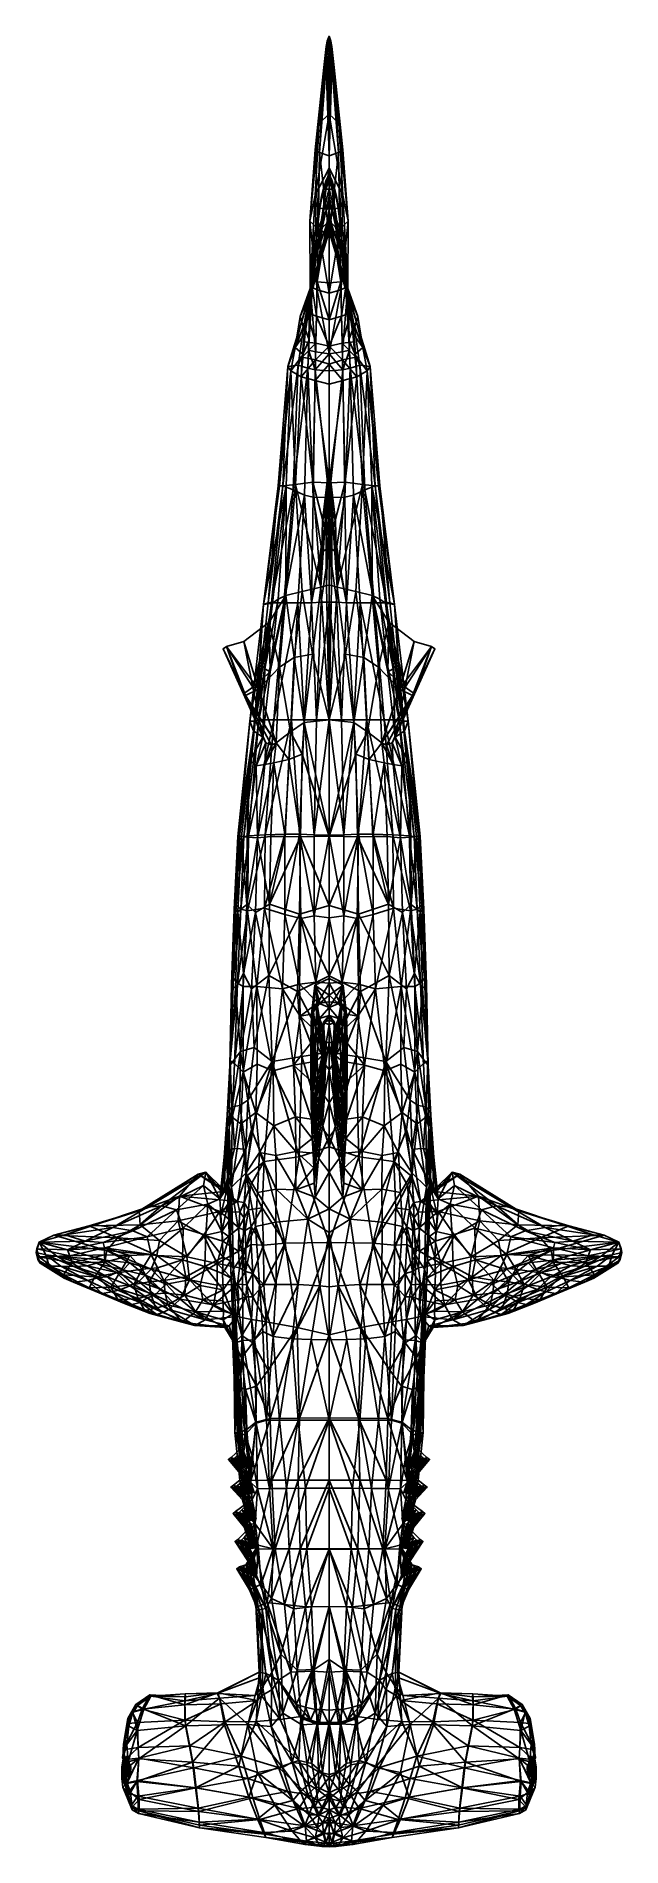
# Model space of a CAD drawing. Extents: x -0.41 to 0.41, y -0.82 to 1.72.
import ezdxf

# ---------------------------------------------------------------- set-up
doc = ezdxf.new("R2010")
doc.units = 0
doc.layers.add('HAMRHEAD$LWO', color=1, linetype='CONTINUOUS')

msp = doc.modelspace()

# ---------------------------------------------------------------- linework, layer by layer
at = {"layer": 'HAMRHEAD$LWO'}
for points in [[(0, 1.6135, 0.3519), (-0.0137, 1.6007, 0.3912), (0, 1.7229, 0.5129)], [(-0.0026, 1.7159, 0.5183), (0, 1.7229, 0.5129), (-0.0137, 1.6007, 0.3912)], [(-0.0137, 1.6007, 0.3912), (-0.0042, 1.7086, 0.5238), (-0.0026, 1.7159, 0.5183)], [(-0.0042, 1.7086, 0.5238), (-0.0137, 1.6007, 0.3912), (-0.0071, 1.6788, 0.51)], [(-0.0053, 1.6951, 0.5248), (-0.0042, 1.7086, 0.5238), (-0.0071, 1.6788, 0.51)], [(-0.0053, 1.6951, 0.5248), (-0.0024, 1.7104, 0.531), (-0.0042, 1.7086, 0.5238)], [(-0.0024, 1.7104, 0.531), (-0.0053, 1.6951, 0.5248), (-0.003, 1.6968, 0.532)], [(-0.0024, 1.7104, 0.531), (-0.0026, 1.7159, 0.5183), (-0.0042, 1.7086, 0.5238)], [(-0.003, 1.6968, 0.532), (0, 1.7001, 0.5405), (0, 1.7122, 0.5382)], [(-0.0024, 1.7104, 0.531), (-0.003, 1.6968, 0.532), (0, 1.7122, 0.5382)], [(-0.0026, 1.7159, 0.5183), (0, 1.7211, 0.5274), (0, 1.7229, 0.5129)], [(-0.0026, 1.7159, 0.5183), (-0.0024, 1.7104, 0.531), (0, 1.7211, 0.5274)], [(0, 1.7211, 0.5274), (-0.0024, 1.7104, 0.531), (0, 1.7122, 0.5382)], [(0, 1.7211, 0.5274), (0.0026, 1.7159, 0.5183), (0, 1.7229, 0.5129)], [(0.0137, 1.6007, 0.3912), (0, 1.6135, 0.3519), (0, 1.7229, 0.5129)], [(0.0137, 1.6007, 0.3912), (0, 1.7229, 0.5129), (0.0026, 1.7159, 0.5183)], [(0.0024, 1.7104, 0.531), (0, 1.7211, 0.5274), (0, 1.7122, 0.5382)], [(0, 1.7211, 0.5274), (0.0024, 1.7104, 0.531), (0.0026, 1.7159, 0.5183)], [(0, 1.7001, 0.5405), (0.003, 1.6968, 0.532), (0, 1.7122, 0.5382)], [(0.003, 1.6968, 0.532), (0.0024, 1.7104, 0.531), (0, 1.7122, 0.5382)], [(0.0026, 1.7159, 0.5183), (0.0024, 1.7104, 0.531), (0.0042, 1.7086, 0.5238)], [(0.0024, 1.7104, 0.531), (0.0053, 1.6951, 0.5248), (0.0042, 1.7086, 0.5238)], [(0.003, 1.6968, 0.532), (0.0053, 1.6951, 0.5248), (0.0024, 1.7104, 0.531)], [(0.0026, 1.7159, 0.5183), (0.0042, 1.7086, 0.5238), (0.0137, 1.6007, 0.3912)], [(0.0137, 1.6007, 0.3912), (0.0042, 1.7086, 0.5238), (0.0071, 1.6788, 0.51)], [(0.0042, 1.7086, 0.5238), (0.0053, 1.6951, 0.5248), (0.0071, 1.6788, 0.51)], [(-0.0137, 1.6007, 0.3912), (-0.0195, 1.5634, 0.4119), (-0.0071, 1.6788, 0.51)], [(-0.0195, 1.5634, 0.4119), (-0.0133, 1.5595, 0.4217), (-0.0071, 1.6788, 0.51)], [(-0.0133, 1.5595, 0.4217), (-0.0042, 1.6816, 0.5252), (-0.0071, 1.6788, 0.51)], [(-0.0133, 1.5595, 0.4217), (0, 1.555, 0.4314), (-0.0042, 1.6816, 0.5252)], [(-0.0042, 1.6816, 0.5252), (-0.0053, 1.6951, 0.5248), (-0.0071, 1.6788, 0.51)], [(-0.003, 1.6968, 0.532), (-0.0053, 1.6951, 0.5248), (-0.0042, 1.6816, 0.5252)], [(-0.0021, 1.6847, 0.5313), (-0.003, 1.6968, 0.532), (-0.0042, 1.6816, 0.5252)], [(-0.0021, 1.6847, 0.5313), (-0.0042, 1.6816, 0.5252), (0, 1.555, 0.4314)], [(0, 1.7001, 0.5405), (-0.003, 1.6968, 0.532), (-0.0021, 1.6847, 0.5313)], [(0, 1.7001, 0.5405), (-0.0021, 1.6847, 0.5313), (0, 1.6879, 0.5374)], [(0, 1.6879, 0.5374), (-0.0021, 1.6847, 0.5313), (0, 1.555, 0.4314)], [(0.0021, 1.6847, 0.5313), (0, 1.7001, 0.5405), (0, 1.6879, 0.5374)], [(0.0021, 1.6847, 0.5313), (0.003, 1.6968, 0.532), (0, 1.7001, 0.5405)], [(0.0021, 1.6847, 0.5313), (0, 1.6879, 0.5374), (0, 1.555, 0.4314)], [(0.0042, 1.6816, 0.5252), (0.0021, 1.6847, 0.5313), (0, 1.555, 0.4314)], [(0, 1.555, 0.4314), (0.0133, 1.5595, 0.4217), (0.0042, 1.6816, 0.5252)], [(0.003, 1.6968, 0.532), (0.0021, 1.6847, 0.5313), (0.0042, 1.6816, 0.5252)], [(0.0053, 1.6951, 0.5248), (0.003, 1.6968, 0.532), (0.0042, 1.6816, 0.5252)], [(0.0053, 1.6951, 0.5248), (0.0042, 1.6816, 0.5252), (0.0071, 1.6788, 0.51)], [(0.0042, 1.6816, 0.5252), (0.0133, 1.5595, 0.4217), (0.0071, 1.6788, 0.51)], [(0.0195, 1.5634, 0.4119), (0.0137, 1.6007, 0.3912), (0.0071, 1.6788, 0.51)], [(0.0133, 1.5595, 0.4217), (0.0195, 1.5634, 0.4119), (0.0071, 1.6788, 0.51)], [(0, 1.5376, 0.2258), (-0.0193, 1.4995, 0.2753), (0, 1.6135, 0.3519)], [(-0.0137, 1.6007, 0.3912), (0, 1.6135, 0.3519), (-0.0193, 1.4995, 0.2753)], [(0.0193, 1.4995, 0.2753), (0, 1.5376, 0.2258), (0, 1.6135, 0.3519)], [(0, 1.6135, 0.3519), (0.0137, 1.6007, 0.3912), (0.0193, 1.4995, 0.2753)], [(-0.0195, 1.5634, 0.4119), (-0.0137, 1.6007, 0.3912), (-0.027, 1.4631, 0.3118)], [(-0.0137, 1.6007, 0.3912), (-0.0193, 1.4995, 0.2753), (-0.027, 1.4631, 0.3118)], [(0.0137, 1.6007, 0.3912), (0.0195, 1.5634, 0.4119), (0.027, 1.4631, 0.3118)], [(0.0193, 1.4995, 0.2753), (0.0137, 1.6007, 0.3912), (0.027, 1.4631, 0.3118)], [(-0.027, 1.4631, 0.3118), (-0.0153, 1.4526, 0.3175), (-0.0195, 1.5634, 0.4119)], [(-0.0133, 1.5595, 0.4217), (-0.0195, 1.5634, 0.4119), (-0.0153, 1.4526, 0.3175)], [(-0.0133, 1.5595, 0.4217), (-0.0153, 1.4526, 0.3175), (0, 1.4428, 0.3222)], [(0, 1.555, 0.4314), (-0.0133, 1.5595, 0.4217), (0, 1.4428, 0.3222)], [(0.0133, 1.5595, 0.4217), (0, 1.555, 0.4314), (0, 1.4428, 0.3222)], [(0.0153, 1.4526, 0.3175), (0.0133, 1.5595, 0.4217), (0, 1.4428, 0.3222)], [(0.0195, 1.5634, 0.4119), (0.0133, 1.5595, 0.4217), (0.0153, 1.4526, 0.3175)], [(0.0153, 1.4526, 0.3175), (0.027, 1.4631, 0.3118), (0.0195, 1.5634, 0.4119)], [(-0.0176, 1.4179, 0.1766), (-0.0193, 1.4995, 0.2753), (0, 1.5376, 0.2258)], [(0, 1.4984, 0.1478), (-0.0176, 1.4179, 0.1766), (0, 1.5376, 0.2258)], [(0, 1.5271, -0.2607), (-0.0107, 1.4977, -0.211), (0, 1.4869, -0.1487)], [(0, 1.5271, -0.2607), (-0.0039, 1.5209, -0.2744), (-0.0107, 1.4977, -0.211)], [(0, 1.5205, -0.2779), (-0.0039, 1.5209, -0.2744), (0, 1.5285, -0.2722)], [(-0.0039, 1.5209, -0.2744), (0, 1.5271, -0.2607), (0, 1.5285, -0.2722)], [(0.0176, 1.4179, 0.1766), (0, 1.4984, 0.1478), (0, 1.5376, 0.2258)], [(0.0193, 1.4995, 0.2753), (0.0176, 1.4179, 0.1766), (0, 1.5376, 0.2258)], [(0.0039, 1.5209, -0.2744), (0, 1.5205, -0.2779), (0, 1.5285, -0.2722)], [(0, 1.5271, -0.2607), (0.0039, 1.5209, -0.2744), (0, 1.5285, -0.2722)], [(0.0107, 1.4977, -0.211), (0, 1.5271, -0.2607), (0, 1.4869, -0.1487)], [(0.0107, 1.4977, -0.211), (0.0039, 1.5209, -0.2744), (0, 1.5271, -0.2607)], [(-0.0107, 1.4977, -0.211), (-0.0077, 1.5088, -0.2709), (-0.0207, 1.4416, -0.1641)], [(-0.0207, 1.4416, -0.1641), (-0.0077, 1.5088, -0.2709), (-0.0128, 1.4813, -0.2507)], [(-0.0077, 1.5088, -0.2709), (-0.0071, 1.4804, -0.2558), (-0.0128, 1.4813, -0.2507)], [(-0.0107, 1.4977, -0.211), (-0.0039, 1.5209, -0.2744), (-0.0077, 1.5088, -0.2709)], [(-0.0039, 1.5209, -0.2744), (-0.0046, 1.5081, -0.2749), (-0.0077, 1.5088, -0.2709)], [(-0.0077, 1.5088, -0.2709), (-0.0046, 1.5081, -0.2749), (-0.0071, 1.4804, -0.2558)], [(-0.0046, 1.5081, -0.2749), (0, 1.5079, -0.2767), (-0.0071, 1.4804, -0.2558)], [(-0.0071, 1.4804, -0.2558), (0, 1.5079, -0.2767), (0, 1.4801, -0.2599)], [(0, 1.5205, -0.2779), (-0.0046, 1.5081, -0.2749), (-0.0039, 1.5209, -0.2744)], [(-0.0046, 1.5081, -0.2749), (0, 1.5205, -0.2779), (0, 1.5079, -0.2767)], [(0.0039, 1.5209, -0.2744), (0.0046, 1.5081, -0.2749), (0, 1.5205, -0.2779)], [(0, 1.5205, -0.2779), (0.0046, 1.5081, -0.2749), (0, 1.5079, -0.2767)], [(0, 1.5079, -0.2767), (0.0046, 1.5081, -0.2749), (0.0071, 1.4804, -0.2558)], [(0, 1.5079, -0.2767), (0.0071, 1.4804, -0.2558), (0, 1.4801, -0.2599)], [(0.0046, 1.5081, -0.2749), (0.0039, 1.5209, -0.2744), (0.0077, 1.5088, -0.2709)], [(0.0039, 1.5209, -0.2744), (0.0107, 1.4977, -0.211), (0.0077, 1.5088, -0.2709)], [(0.0046, 1.5081, -0.2749), (0.0077, 1.5088, -0.2709), (0.0071, 1.4804, -0.2558)], [(0.0071, 1.4804, -0.2558), (0.0077, 1.5088, -0.2709), (0.0128, 1.4813, -0.2507)], [(0.0207, 1.4416, -0.1641), (0.0077, 1.5088, -0.2709), (0.0107, 1.4977, -0.211)], [(0.0077, 1.5088, -0.2709), (0.0207, 1.4416, -0.1641), (0.0128, 1.4813, -0.2507)], [(-0.027, 1.4631, 0.3118), (-0.0193, 1.4995, 0.2753), (-0.0263, 1.3715, 0.1962)], [(-0.0176, 1.4179, 0.1766), (-0.0263, 1.3715, 0.1962), (-0.0193, 1.4995, 0.2753)], [(-0.025, 1.3807, -0.1611), (-0.0207, 1.4416, -0.1641), (-0.0128, 1.4813, -0.2507)], [(-0.0128, 1.4813, -0.2507), (-0.0071, 1.4804, -0.2558), (-0.025, 1.3807, -0.1611)], [(-0.0165, 1.3782, -0.1704), (-0.025, 1.3807, -0.1611), (-0.0071, 1.4804, -0.2558)], [(-0.0207, 1.4416, -0.1641), (0, 1.4869, -0.1487), (-0.0107, 1.4977, -0.211)], [(0, 1.4869, -0.1487), (-0.0207, 1.4416, -0.1641), (0, 1.4642, -0.0746)], [(-0.0176, 1.4179, 0.1766), (0, 1.4984, 0.1478), (0, 1.4681, 0.0813)], [(-0.0165, 1.3782, -0.1704), (-0.0071, 1.4804, -0.2558), (0, 1.4801, -0.2599)], [(0, 1.3767, -0.1783), (-0.0165, 1.3782, -0.1704), (0, 1.4801, -0.2599)], [(0, 1.4984, 0.1478), (0.0176, 1.4179, 0.1766), (0, 1.4681, 0.0813)], [(0.0107, 1.4977, -0.211), (0, 1.4869, -0.1487), (0.0207, 1.4416, -0.1641)], [(0.0207, 1.4416, -0.1641), (0, 1.4869, -0.1487), (0, 1.4642, -0.0746)], [(0.0071, 1.4804, -0.2558), (0.0165, 1.3782, -0.1704), (0, 1.4801, -0.2599)], [(0.0165, 1.3782, -0.1704), (0, 1.3767, -0.1783), (0, 1.4801, -0.2599)], [(0.0071, 1.4804, -0.2558), (0.0128, 1.4813, -0.2507), (0.025, 1.3807, -0.1611)], [(0.025, 1.3807, -0.1611), (0.0165, 1.3782, -0.1704), (0.0071, 1.4804, -0.2558)], [(0.0207, 1.4416, -0.1641), (0.025, 1.3807, -0.1611), (0.0128, 1.4813, -0.2507)], [(0.0263, 1.3715, 0.1962), (0.0176, 1.4179, 0.1766), (0.0193, 1.4995, 0.2753)], [(0.0193, 1.4995, 0.2753), (0.027, 1.4631, 0.3118), (0.0263, 1.3715, 0.1962)], [(-0.0263, 1.3715, 0.1962), (-0.0165, 1.3669, 0.2063), (-0.027, 1.4631, 0.3118)], [(-0.0165, 1.3669, 0.2063), (-0.0153, 1.4526, 0.3175), (-0.027, 1.4631, 0.3118)], [(-0.025, 1.37, 0.0499), (-0.0237, 1.366, 0.124), (0, 1.4536, 0.0325)], [(-0.025, 1.37, 0.0499), (0, 1.4536, 0.0325), (-0.0248, 1.3671, 0.0066)], [(0, 1.4488, -0.0009), (-0.0248, 1.3671, 0.0066), (0, 1.4536, 0.0325)], [(-0.0247, 1.3736, -0.0323), (0, 1.4537, -0.0341), (-0.0228, 1.3756, -0.0889)], [(0, 1.4537, -0.0341), (-0.0247, 1.3736, -0.0323), (0, 1.4488, -0.0009)], [(0, 1.4681, 0.0813), (0, 1.4536, 0.0325), (-0.0237, 1.366, 0.124)], [(-0.0237, 1.366, 0.124), (-0.0176, 1.4179, 0.1766), (0, 1.4681, 0.0813)], [(0, 1.4642, -0.0746), (-0.0228, 1.3756, -0.0889), (0, 1.4537, -0.0341)], [(-0.0207, 1.4416, -0.1641), (-0.0228, 1.3756, -0.0889), (0, 1.4642, -0.0746)], [(-0.0165, 1.3669, 0.2063), (0, 1.3619, 0.2164), (-0.0153, 1.4526, 0.3175)], [(0, 1.4428, 0.3222), (-0.0153, 1.4526, 0.3175), (0, 1.3619, 0.2164)], [(0, 1.4536, 0.0325), (0, 1.4681, 0.0813), (0.0237, 1.366, 0.124)], [(0.0176, 1.4179, 0.1766), (0.0237, 1.366, 0.124), (0, 1.4681, 0.0813)], [(0.0228, 1.3756, -0.0889), (0, 1.4642, -0.0746), (0, 1.4537, -0.0341)], [(0.0228, 1.3756, -0.0889), (0.0207, 1.4416, -0.1641), (0, 1.4642, -0.0746)], [(0, 1.4537, -0.0341), (0.0247, 1.3736, -0.0323), (0.0228, 1.3756, -0.0889)], [(0.0247, 1.3736, -0.0323), (0, 1.4537, -0.0341), (0, 1.4488, -0.0009)], [(0.0237, 1.366, 0.124), (0.025, 1.37, 0.0499), (0, 1.4536, 0.0325)], [(0.0248, 1.3671, 0.0066), (0, 1.4488, -0.0009), (0, 1.4536, 0.0325)], [(0, 1.4536, 0.0325), (0.025, 1.37, 0.0499), (0.0248, 1.3671, 0.0066)], [(0.0153, 1.4526, 0.3175), (0, 1.4428, 0.3222), (0, 1.3619, 0.2164)], [(0, 1.3619, 0.2164), (0.0165, 1.3669, 0.2063), (0.0153, 1.4526, 0.3175)], [(0.0153, 1.4526, 0.3175), (0.0165, 1.3669, 0.2063), (0.027, 1.4631, 0.3118)], [(0.0165, 1.3669, 0.2063), (0.0263, 1.3715, 0.1962), (0.027, 1.4631, 0.3118)], [(-0.0207, 1.4416, -0.1641), (-0.025, 1.3807, -0.1611), (-0.0228, 1.3756, -0.0889)], [(-0.0247, 1.3736, -0.0323), (-0.0248, 1.3671, 0.0066), (0, 1.4488, -0.0009)], [(0.0248, 1.3671, 0.0066), (0.0247, 1.3736, -0.0323), (0, 1.4488, -0.0009)], [(0.025, 1.3807, -0.1611), (0.0207, 1.4416, -0.1641), (0.0228, 1.3756, -0.0889)], [(-0.0176, 1.4179, 0.1766), (-0.0237, 1.366, 0.124), (-0.0263, 1.3715, 0.1962)], [(0.0237, 1.366, 0.124), (0.0176, 1.4179, 0.1766), (0.0263, 1.3715, 0.1962)], [(-0.0334, 1.306, -0.0405), (-0.0407, 1.3292, -0.0216), (-0.0228, 1.3756, -0.0889)], [(-0.0407, 1.3292, -0.0216), (-0.0247, 1.3736, -0.0323), (-0.0228, 1.3756, -0.0889)], [(-0.0248, 1.3671, 0.0066), (-0.0247, 1.3736, -0.0323), (-0.0407, 1.3292, -0.0216)], [(-0.0307, 1.3339, -0.1064), (-0.0359, 1.294, -0.0572), (-0.0228, 1.3756, -0.0889)], [(-0.0334, 1.306, -0.0405), (-0.0228, 1.3756, -0.0889), (-0.0359, 1.294, -0.0572)], [(-0.025, 1.3807, -0.1611), (-0.0307, 1.3339, -0.1064), (-0.0228, 1.3756, -0.0889)], [(-0.0307, 1.3339, -0.1064), (-0.025, 1.3807, -0.1611), (-0.0177, 1.3298, -0.1118)], [(-0.025, 1.3807, -0.1611), (-0.0165, 1.3782, -0.1704), (-0.0177, 1.3298, -0.1118)], [(-0.0177, 1.3298, -0.1118), (-0.0165, 1.3782, -0.1704), (0, 1.3247, -0.1183)], [(-0.0165, 1.3782, -0.1704), (0, 1.3767, -0.1783), (0, 1.3247, -0.1183)], [(0.0165, 1.3782, -0.1704), (0.0177, 1.3298, -0.1118), (0, 1.3247, -0.1183)], [(0, 1.3767, -0.1783), (0.0165, 1.3782, -0.1704), (0, 1.3247, -0.1183)], [(0.0165, 1.3782, -0.1704), (0.025, 1.3807, -0.1611), (0.0177, 1.3298, -0.1118)], [(0.025, 1.3807, -0.1611), (0.0307, 1.3339, -0.1064), (0.0177, 1.3298, -0.1118)], [(0.0307, 1.3339, -0.1064), (0.025, 1.3807, -0.1611), (0.0228, 1.3756, -0.0889)], [(0.0359, 1.294, -0.0572), (0.0307, 1.3339, -0.1064), (0.0228, 1.3756, -0.0889)], [(0.0228, 1.3756, -0.0889), (0.0334, 1.306, -0.0405), (0.0359, 1.294, -0.0572)], [(0.0407, 1.3292, -0.0216), (0.0334, 1.306, -0.0405), (0.0228, 1.3756, -0.0889)], [(0.0247, 1.3736, -0.0323), (0.0407, 1.3292, -0.0216), (0.0228, 1.3756, -0.0889)], [(0.0247, 1.3736, -0.0323), (0.0248, 1.3671, 0.0066), (0.0407, 1.3292, -0.0216)], [(-0.0384, 1.3215, 0.0119), (-0.0248, 1.3671, 0.0066), (-0.0407, 1.3292, -0.0216)], [(-0.0355, 1.3165, 0.0465), (-0.025, 1.37, 0.0499), (-0.0384, 1.3215, 0.0119)], [(-0.0248, 1.3671, 0.0066), (-0.0384, 1.3215, 0.0119), (-0.025, 1.37, 0.0499)], [(-0.025, 1.37, 0.0499), (-0.0355, 1.3165, 0.0465), (-0.0237, 1.366, 0.124)], [(-0.0355, 1.3165, 0.0465), (-0.0279, 1.2968, 0.067), (-0.0237, 1.366, 0.124)], [(-0.0263, 1.3715, 0.1962), (-0.0237, 1.366, 0.124), (-0.029, 1.2821, 0.0871)], [(-0.0263, 1.3715, 0.1962), (-0.029, 1.2821, 0.0871), (-0.0189, 1.2798, 0.0941)], [(-0.0279, 1.2968, 0.067), (-0.029, 1.2821, 0.0871), (-0.0237, 1.366, 0.124)], [(-0.0165, 1.3669, 0.2063), (-0.0263, 1.3715, 0.1962), (-0.0189, 1.2798, 0.0941)], [(-0.0165, 1.3669, 0.2063), (-0.0189, 1.2798, 0.0941), (0, 1.2771, 0.1024)], [(0, 1.3619, 0.2164), (-0.0165, 1.3669, 0.2063), (0, 1.2771, 0.1024)], [(0.0165, 1.3669, 0.2063), (0, 1.3619, 0.2164), (0, 1.2771, 0.1024)], [(0.0189, 1.2798, 0.0941), (0.0165, 1.3669, 0.2063), (0, 1.2771, 0.1024)], [(0.0263, 1.3715, 0.1962), (0.0165, 1.3669, 0.2063), (0.0189, 1.2798, 0.0941)], [(0.029, 1.2821, 0.0871), (0.0263, 1.3715, 0.1962), (0.0189, 1.2798, 0.0941)], [(0.0237, 1.366, 0.124), (0.0263, 1.3715, 0.1962), (0.029, 1.2821, 0.0871)], [(0.0355, 1.3165, 0.0465), (0.025, 1.37, 0.0499), (0.0237, 1.366, 0.124)], [(0.0279, 1.2968, 0.067), (0.0355, 1.3165, 0.0465), (0.0237, 1.366, 0.124)], [(0.029, 1.2821, 0.0871), (0.0279, 1.2968, 0.067), (0.0237, 1.366, 0.124)], [(0.0384, 1.3215, 0.0119), (0.0248, 1.3671, 0.0066), (0.025, 1.37, 0.0499)], [(0.0248, 1.3671, 0.0066), (0.0384, 1.3215, 0.0119), (0.0407, 1.3292, -0.0216)], [(0.025, 1.37, 0.0499), (0.0355, 1.3165, 0.0465), (0.0384, 1.3215, 0.0119)], [(-0.0407, 1.3292, -0.0216), (-0.0475, 1.2857, -0.0125), (-0.0384, 1.3215, 0.0119)], [(-0.0407, 1.3292, -0.0216), (-0.0334, 1.306, -0.0405), (-0.0475, 1.2857, -0.0125)], [(-0.0359, 1.294, -0.0572), (-0.0307, 1.3339, -0.1064), (-0.0186, 1.2917, -0.0631)], [(-0.0307, 1.3339, -0.1064), (-0.0177, 1.3298, -0.1118), (-0.0186, 1.2917, -0.0631)], [(-0.0186, 1.2917, -0.0631), (-0.0177, 1.3298, -0.1118), (0, 1.2877, -0.073)], [(0, 1.3247, -0.1183), (0, 1.2877, -0.073), (-0.0177, 1.3298, -0.1118)], [(0.0177, 1.3298, -0.1118), (0.0186, 1.2917, -0.0631), (0, 1.2877, -0.073)], [(0, 1.2877, -0.073), (0, 1.3247, -0.1183), (0.0177, 1.3298, -0.1118)], [(0.0177, 1.3298, -0.1118), (0.0307, 1.3339, -0.1064), (0.0186, 1.2917, -0.0631)], [(0.0307, 1.3339, -0.1064), (0.0359, 1.294, -0.0572), (0.0186, 1.2917, -0.0631)], [(0.0334, 1.306, -0.0405), (0.0407, 1.3292, -0.0216), (0.0475, 1.2857, -0.0125)], [(0.0475, 1.2857, -0.0125), (0.0407, 1.3292, -0.0216), (0.0384, 1.3215, 0.0119)], [(-0.0577, 1.2593, 0.0136), (-0.0384, 1.3215, 0.0119), (-0.0475, 1.2857, -0.0125)], [(-0.0355, 1.3165, 0.0465), (-0.0384, 1.3215, 0.0119), (-0.0577, 1.2593, 0.0136)], [(-0.0431, 1.2612, 0.0398), (-0.0355, 1.3165, 0.0465), (-0.0577, 1.2593, 0.0136)], [(-0.0334, 1.306, -0.0405), (-0.0363, 1.2761, -0.0337), (-0.0475, 1.2857, -0.0125)], [(-0.0355, 1.3165, 0.0465), (-0.0431, 1.2612, 0.0398), (-0.0279, 1.2968, 0.067)], [(-0.0299, 1.2568, 0.0623), (-0.0279, 1.2968, 0.067), (-0.0431, 1.2612, 0.0398)], [(-0.0363, 1.2761, -0.0337), (-0.0334, 1.306, -0.0405), (-0.0359, 1.294, -0.0572)], [(-0.029, 1.2821, 0.0871), (-0.0279, 1.2968, 0.067), (-0.0299, 1.2568, 0.0623)], [(0.0431, 1.2612, 0.0398), (0.0355, 1.3165, 0.0465), (0.0279, 1.2968, 0.067)], [(0.0279, 1.2968, 0.067), (0.0299, 1.2568, 0.0623), (0.0431, 1.2612, 0.0398)], [(0.0279, 1.2968, 0.067), (0.029, 1.2821, 0.0871), (0.0299, 1.2568, 0.0623)], [(0.0363, 1.2761, -0.0337), (0.0334, 1.306, -0.0405), (0.0475, 1.2857, -0.0125)], [(0.0334, 1.306, -0.0405), (0.0363, 1.2761, -0.0337), (0.0359, 1.294, -0.0572)], [(0.0384, 1.3215, 0.0119), (0.0355, 1.3165, 0.0465), (0.0577, 1.2593, 0.0136)], [(0.0355, 1.3165, 0.0465), (0.0431, 1.2612, 0.0398), (0.0577, 1.2593, 0.0136)], [(0.0384, 1.3215, 0.0119), (0.0577, 1.2593, 0.0136), (0.0475, 1.2857, -0.0125)], [(-0.0536, 1.2532, -0.0175), (-0.0577, 1.2593, 0.0136), (-0.0475, 1.2857, -0.0125)], [(-0.0475, 1.2857, -0.0125), (-0.0363, 1.2761, -0.0337), (-0.0536, 1.2532, -0.0175)], [(-0.0393, 1.2448, -0.0419), (-0.0536, 1.2532, -0.0175), (-0.0363, 1.2761, -0.0337)], [(-0.0363, 1.2761, -0.0337), (-0.0376, 1.2721, -0.0483), (-0.0393, 1.2448, -0.0419)], [(-0.0376, 1.2721, -0.0483), (-0.019, 1.2687, -0.0542), (-0.0393, 1.2448, -0.0419)], [(-0.0376, 1.2721, -0.0483), (-0.0363, 1.2761, -0.0337), (-0.0359, 1.294, -0.0572)], [(-0.0359, 1.294, -0.0572), (-0.0186, 1.2917, -0.0631), (-0.0376, 1.2721, -0.0483)], [(-0.019, 1.2687, -0.0542), (-0.0376, 1.2721, -0.0483), (-0.0186, 1.2917, -0.0631)], [(-0.0299, 1.2568, 0.0623), (-0.0196, 1.2545, 0.0801), (-0.029, 1.2821, 0.0871)], [(-0.0189, 1.2798, 0.0941), (-0.029, 1.2821, 0.0871), (-0.0196, 1.2545, 0.0801)], [(0, 1.2771, 0.1024), (-0.0189, 1.2798, 0.0941), (-0.0196, 1.2545, 0.0801)], [(0, 1.253, 0.088), (0, 1.2771, 0.1024), (-0.0196, 1.2545, 0.0801)], [(-0.0186, 1.2917, -0.0631), (0, 1.2877, -0.073), (-0.019, 1.2687, -0.0542)], [(0, 1.2626, -0.0647), (-0.019, 1.2687, -0.0542), (0, 1.2877, -0.073)], [(0, 1.2877, -0.073), (0.0186, 1.2917, -0.0631), (0.019, 1.2687, -0.0542)], [(0.019, 1.2687, -0.0542), (0, 1.2626, -0.0647), (0, 1.2877, -0.073)], [(0.0189, 1.2798, 0.0941), (0, 1.2771, 0.1024), (0.0196, 1.2545, 0.0801)], [(0, 1.2771, 0.1024), (0, 1.253, 0.088), (0.0196, 1.2545, 0.0801)], [(0.0186, 1.2917, -0.0631), (0.0359, 1.294, -0.0572), (0.0376, 1.2721, -0.0483)], [(0.0376, 1.2721, -0.0483), (0.019, 1.2687, -0.0542), (0.0186, 1.2917, -0.0631)], [(0.029, 1.2821, 0.0871), (0.0189, 1.2798, 0.0941), (0.0196, 1.2545, 0.0801)], [(0.019, 1.2687, -0.0542), (0.0376, 1.2721, -0.0483), (0.0393, 1.2448, -0.0419)], [(0.0196, 1.2545, 0.0801), (0.0299, 1.2568, 0.0623), (0.029, 1.2821, 0.0871)], [(0.0363, 1.2761, -0.0337), (0.0376, 1.2721, -0.0483), (0.0359, 1.294, -0.0572)], [(0.0363, 1.2761, -0.0337), (0.0475, 1.2857, -0.0125), (0.0536, 1.2532, -0.0175)], [(0.0536, 1.2532, -0.0175), (0.0393, 1.2448, -0.0419), (0.0363, 1.2761, -0.0337)], [(0.0376, 1.2721, -0.0483), (0.0363, 1.2761, -0.0337), (0.0393, 1.2448, -0.0419)], [(0.0577, 1.2593, 0.0136), (0.0536, 1.2532, -0.0175), (0.0475, 1.2857, -0.0125)], [(-0.0712, 1.0914, 0.004), (-0.0648, 1.0914, 0.036), (-0.0577, 1.2593, 0.0136)], [(-0.0577, 1.2593, 0.0136), (-0.0536, 1.2532, -0.0175), (-0.0712, 1.0914, 0.004)], [(-0.0695, 1.0912, -0.023), (-0.0712, 1.0914, 0.004), (-0.0536, 1.2532, -0.0175)], [(-0.0602, 1.0922, -0.0415), (-0.0695, 1.0912, -0.023), (-0.0536, 1.2532, -0.0175)], [(-0.0577, 1.2593, 0.0136), (-0.0648, 1.0914, 0.036), (-0.0431, 1.2612, 0.0398)], [(-0.0648, 1.0914, 0.036), (-0.0501, 1.0861, 0.0613), (-0.0431, 1.2612, 0.0398)], [(-0.0469, 1.0933, -0.054), (-0.0602, 1.0922, -0.0415), (-0.0536, 1.2532, -0.0175)], [(-0.0393, 1.2448, -0.0419), (-0.0469, 1.0933, -0.054), (-0.0536, 1.2532, -0.0175)], [(-0.0431, 1.2612, 0.0398), (-0.0501, 1.0861, 0.0613), (-0.0299, 1.2568, 0.0623)], [(-0.0501, 1.0861, 0.0613), (-0.0342, 1.0783, 0.0853), (-0.0299, 1.2568, 0.0623)], [(-0.019, 1.2687, -0.0542), (-0.0192, 1.2394, -0.0531), (-0.0393, 1.2448, -0.0419)], [(-0.0342, 1.0783, 0.0853), (-0.0221, 1.0758, 0.0966), (-0.0299, 1.2568, 0.0623)], [(-0.0196, 1.2545, 0.0801), (-0.0299, 1.2568, 0.0623), (-0.0221, 1.0758, 0.0966)], [(-0.0221, 1.0758, 0.0966), (0, 1.0754, 0.1065), (-0.0196, 1.2545, 0.0801)], [(0, 1.253, 0.088), (-0.0196, 1.2545, 0.0801), (0, 1.0754, 0.1065)], [(-0.019, 1.2687, -0.0542), (0, 1.2626, -0.0647), (-0.0192, 1.2394, -0.0531)], [(0, 1.2626, -0.0647), (0, 1.2345, -0.0591), (-0.0192, 1.2394, -0.0531)], [(0, 1.2626, -0.0647), (0.019, 1.2687, -0.0542), (0.0192, 1.2394, -0.0531)], [(0, 1.2345, -0.0591), (0, 1.2626, -0.0647), (0.0192, 1.2394, -0.0531)], [(0.0196, 1.2545, 0.0801), (0, 1.253, 0.088), (0, 1.0754, 0.1065)], [(0, 1.0754, 0.1065), (0.0221, 1.0758, 0.0966), (0.0196, 1.2545, 0.0801)], [(0.0192, 1.2394, -0.0531), (0.019, 1.2687, -0.0542), (0.0393, 1.2448, -0.0419)], [(0.0299, 1.2568, 0.0623), (0.0196, 1.2545, 0.0801), (0.0221, 1.0758, 0.0966)], [(0.0221, 1.0758, 0.0966), (0.0342, 1.0783, 0.0853), (0.0299, 1.2568, 0.0623)], [(0.0501, 1.0861, 0.0613), (0.0431, 1.2612, 0.0398), (0.0299, 1.2568, 0.0623)], [(0.0342, 1.0783, 0.0853), (0.0501, 1.0861, 0.0613), (0.0299, 1.2568, 0.0623)], [(0.0469, 1.0933, -0.054), (0.0393, 1.2448, -0.0419), (0.0536, 1.2532, -0.0175)], [(0.0648, 1.0914, 0.036), (0.0577, 1.2593, 0.0136), (0.0431, 1.2612, 0.0398)], [(0.0501, 1.0861, 0.0613), (0.0648, 1.0914, 0.036), (0.0431, 1.2612, 0.0398)], [(0.0602, 1.0922, -0.0415), (0.0469, 1.0933, -0.054), (0.0536, 1.2532, -0.0175)], [(0.0536, 1.2532, -0.0175), (0.0577, 1.2593, 0.0136), (0.0712, 1.0914, 0.004)], [(0.0712, 1.0914, 0.004), (0.0695, 1.0912, -0.023), (0.0536, 1.2532, -0.0175)], [(0.0695, 1.0912, -0.023), (0.0602, 1.0922, -0.0415), (0.0536, 1.2532, -0.0175)], [(0.0648, 1.0914, 0.036), (0.0712, 1.0914, 0.004), (0.0577, 1.2593, 0.0136)], [(-0.0225, 1.0966, -0.0645), (-0.0469, 1.0933, -0.054), (-0.0393, 1.2448, -0.0419)], [(-0.0192, 1.2394, -0.0531), (-0.0225, 1.0966, -0.0645), (-0.0393, 1.2448, -0.0419)], [(0, 1.0956, -0.0716), (-0.0225, 1.0966, -0.0645), (-0.0192, 1.2394, -0.0531)], [(0, 1.2345, -0.0591), (0, 1.0956, -0.0716), (-0.0192, 1.2394, -0.0531)], [(0, 1.0956, -0.0716), (0, 1.2345, -0.0591), (0.0192, 1.2394, -0.0531)], [(0.0225, 1.0966, -0.0645), (0, 1.0956, -0.0716), (0.0192, 1.2394, -0.0531)], [(0.0225, 1.0966, -0.0645), (0.0192, 1.2394, -0.0531), (0.0393, 1.2448, -0.0419)], [(0.0469, 1.0933, -0.054), (0.0225, 1.0966, -0.0645), (0.0393, 1.2448, -0.0419)], [(-0.0469, 1.0933, -0.054), (-0.0606, 0.9375, -0.076), (-0.0602, 1.0922, -0.0415)], [(-0.0376, 0.9433, -0.0772), (-0.0606, 0.9375, -0.076), (-0.0469, 1.0933, -0.054)], [(-0.0225, 1.0966, -0.0645), (-0.0115, 0.9494, -0.0817), (-0.0469, 1.0933, -0.054)], [(-0.0115, 0.9494, -0.0817), (-0.0376, 0.9433, -0.0772), (-0.0469, 1.0933, -0.054)], [(0, 1.0956, -0.0716), (-0.0057, 1.0323, -0.0801), (-0.0225, 1.0966, -0.0645)], [(-0.0057, 1.0323, -0.0801), (-0.0115, 0.9494, -0.0817), (-0.0225, 1.0966, -0.0645)], [(0, 1.1176, -0.1279), (-0.0092, 1.0426, -0.1015), (-0.0027, 1.0975, -0.1061)], [(0, 1.1176, -0.1279), (-0.0046, 1.0552, -0.1161), (-0.0092, 1.0426, -0.1015)], [(-0.0092, 1.0426, -0.1015), (0, 1.098, -0.0884), (-0.0027, 1.0975, -0.1061)], [(-0.0092, 1.0426, -0.1015), (-0.0057, 1.0323, -0.0801), (0, 1.098, -0.0884)], [(0, 1.098, -0.0884), (-0.0057, 1.0323, -0.0801), (0, 1.0956, -0.0716)], [(0, 1.1176, -0.1279), (0, 1.0721, -0.1292), (-0.0046, 1.0552, -0.1161)], [(-0.0027, 1.0975, -0.1061), (0, 1.112, -0.0989), (0, 1.1176, -0.1279)], [(0, 1.098, -0.0884), (0, 1.112, -0.0989), (-0.0027, 1.0975, -0.1061)], [(0, 1.0721, -0.1292), (0, 1.1176, -0.1279), (0.0046, 1.0552, -0.1161)], [(0.0092, 1.0426, -0.1015), (0, 1.1176, -0.1279), (0.0027, 1.0975, -0.1061)], [(0.0046, 1.0552, -0.1161), (0, 1.1176, -0.1279), (0.0092, 1.0426, -0.1015)], [(0, 1.112, -0.0989), (0.0027, 1.0975, -0.1061), (0, 1.1176, -0.1279)], [(0, 1.112, -0.0989), (0, 1.098, -0.0884), (0.0027, 1.0975, -0.1061)], [(0.0057, 1.0323, -0.0801), (0, 1.098, -0.0884), (0, 1.0956, -0.0716)], [(0, 1.098, -0.0884), (0.0092, 1.0426, -0.1015), (0.0027, 1.0975, -0.1061)], [(0.0057, 1.0323, -0.0801), (0.0092, 1.0426, -0.1015), (0, 1.098, -0.0884)], [(0.0057, 1.0323, -0.0801), (0, 1.0956, -0.0716), (0.0225, 1.0966, -0.0645)], [(0.0115, 0.9494, -0.0817), (0.0057, 1.0323, -0.0801), (0.0225, 1.0966, -0.0645)], [(0.0115, 0.9494, -0.0817), (0.0225, 1.0966, -0.0645), (0.0469, 1.0933, -0.054)], [(0.0376, 0.9433, -0.0772), (0.0115, 0.9494, -0.0817), (0.0469, 1.0933, -0.054)], [(0.0606, 0.9375, -0.076), (0.0376, 0.9433, -0.0772), (0.0469, 1.0933, -0.054)], [(0.0606, 0.9375, -0.076), (0.0469, 1.0933, -0.054), (0.0602, 1.0922, -0.0415)], [(-0.0695, 1.0912, -0.023), (-0.0602, 1.0922, -0.0415), (-0.0918, 0.925, -0.0261)], [(-0.0795, 0.9271, -0.0519), (-0.0918, 0.925, -0.0261), (-0.0602, 1.0922, -0.0415)], [(-0.0918, 0.925, -0.0261), (-0.0855, 0.9274, 0.0103), (-0.0712, 1.0914, 0.004)], [(-0.0712, 1.0914, 0.004), (-0.0695, 1.0912, -0.023), (-0.0918, 0.925, -0.0261)], [(-0.0855, 0.9274, 0.0103), (-0.0809, 0.9273, 0.044), (-0.0648, 1.0914, 0.036)], [(-0.0712, 1.0914, 0.004), (-0.0855, 0.9274, 0.0103), (-0.0648, 1.0914, 0.036)], [(-0.0648, 1.0914, 0.036), (-0.0809, 0.9273, 0.044), (-0.0501, 1.0861, 0.0613)], [(-0.0809, 0.9273, 0.044), (-0.0635, 0.9273, 0.0731), (-0.0501, 1.0861, 0.0613)], [(-0.0795, 0.9271, -0.0519), (-0.0602, 1.0922, -0.0415), (-0.0713, 0.9327, -0.0661)], [(-0.0606, 0.9375, -0.076), (-0.0713, 0.9327, -0.0661), (-0.0602, 1.0922, -0.0415)], [(-0.0501, 1.0861, 0.0613), (-0.0635, 0.9273, 0.0731), (-0.0342, 1.0783, 0.0853)], [(-0.0635, 0.9273, 0.0731), (-0.0436, 0.9272, 0.1026), (-0.0342, 1.0783, 0.0853)], [(-0.0436, 0.9272, 0.1026), (-0.0246, 0.9273, 0.1147), (-0.0342, 1.0783, 0.0853)], [(-0.0221, 1.0758, 0.0966), (-0.0342, 1.0783, 0.0853), (-0.0246, 0.9273, 0.1147)], [(-0.0246, 0.9273, 0.1147), (-0.0102, 1.0013, 0.1136), (-0.0221, 1.0758, 0.0966)], [(0, 1.0754, 0.1065), (-0.0221, 1.0758, 0.0966), (-0.0102, 1.0013, 0.1136)], [(0, 1.0678, 0.1275), (-0.0122, 0.9967, 0.1286), (-0.0039, 1.0485, 0.1463)], [(-0.0102, 1.0013, 0.1136), (-0.0122, 0.9967, 0.1286), (0, 1.0678, 0.1275)], [(-0.0102, 1.0013, 0.1136), (0, 1.0678, 0.1275), (0, 1.0754, 0.1065)], [(0, 1.0721, -0.1292), (-0.0037, 0.9515, -0.0907), (-0.0046, 1.0552, -0.1161)], [(0, 1.0809, 0.1406), (0, 1.0678, 0.1275), (-0.0039, 1.0485, 0.1463)], [(0, 1.08, 0.1918), (0, 1.0809, 0.1406), (-0.0039, 1.0485, 0.1463)], [(0, 1.0053, 0.1557), (0, 1.08, 0.1918), (-0.0039, 1.0485, 0.1463)], [(-0.0037, 0.9515, -0.0907), (0, 1.0721, -0.1292), (0, 0.9522, -0.0952)], [(0, 1.0678, 0.1275), (0, 1.0809, 0.1406), (0.0039, 1.0485, 0.1463)], [(0, 1.0809, 0.1406), (0, 1.08, 0.1918), (0.0039, 1.0485, 0.1463)], [(0, 1.08, 0.1918), (0, 1.0053, 0.1557), (0.0039, 1.0485, 0.1463)], [(0.0221, 1.0758, 0.0966), (0, 1.0754, 0.1065), (0.0102, 1.0013, 0.1136)], [(0, 1.0678, 0.1275), (0.0102, 1.0013, 0.1136), (0, 1.0754, 0.1065)], [(0, 1.0721, -0.1292), (0.0037, 0.9515, -0.0907), (0, 0.9522, -0.0952)], [(0.0037, 0.9515, -0.0907), (0, 1.0721, -0.1292), (0.0046, 1.0552, -0.1161)], [(0.0122, 0.9967, 0.1286), (0, 1.0678, 0.1275), (0.0039, 1.0485, 0.1463)], [(0.0122, 0.9967, 0.1286), (0.0102, 1.0013, 0.1136), (0, 1.0678, 0.1275)], [(0.0102, 1.0013, 0.1136), (0.0246, 0.9273, 0.1147), (0.0221, 1.0758, 0.0966)], [(0.0342, 1.0783, 0.0853), (0.0221, 1.0758, 0.0966), (0.0246, 0.9273, 0.1147)], [(0.0246, 0.9273, 0.1147), (0.0436, 0.9272, 0.1026), (0.0342, 1.0783, 0.0853)], [(0.0635, 0.9273, 0.0731), (0.0501, 1.0861, 0.0613), (0.0342, 1.0783, 0.0853)], [(0.0436, 0.9272, 0.1026), (0.0635, 0.9273, 0.0731), (0.0342, 1.0783, 0.0853)], [(0.0809, 0.9273, 0.044), (0.0648, 1.0914, 0.036), (0.0501, 1.0861, 0.0613)], [(0.0635, 0.9273, 0.0731), (0.0809, 0.9273, 0.044), (0.0501, 1.0861, 0.0613)], [(0.0602, 1.0922, -0.0415), (0.0795, 0.9271, -0.0519), (0.0713, 0.9327, -0.0661)], [(0.0713, 0.9327, -0.0661), (0.0606, 0.9375, -0.076), (0.0602, 1.0922, -0.0415)], [(0.0602, 1.0922, -0.0415), (0.0695, 1.0912, -0.023), (0.0918, 0.925, -0.0261)], [(0.0918, 0.925, -0.0261), (0.0795, 0.9271, -0.0519), (0.0602, 1.0922, -0.0415)], [(0.0809, 0.9273, 0.044), (0.0855, 0.9274, 0.0103), (0.0648, 1.0914, 0.036)], [(0.0855, 0.9274, 0.0103), (0.0712, 1.0914, 0.004), (0.0648, 1.0914, 0.036)], [(0.0695, 1.0912, -0.023), (0.0712, 1.0914, 0.004), (0.0918, 0.925, -0.0261)], [(0.0855, 0.9274, 0.0103), (0.0918, 0.925, -0.0261), (0.0712, 1.0914, 0.004)], [(-0.0122, 0.9967, 0.1286), (0, 1.0053, 0.1557), (-0.0039, 1.0485, 0.1463)], [(-0.0092, 1.0426, -0.1015), (-0.0046, 1.0552, -0.1161), (-0.0115, 0.9494, -0.0817)], [(-0.0046, 1.0552, -0.1161), (-0.0037, 0.9515, -0.0907), (-0.0115, 0.9494, -0.0817)], [(-0.0057, 1.0323, -0.0801), (-0.0092, 1.0426, -0.1015), (-0.0115, 0.9494, -0.0817)], [(0, 1.0053, 0.1557), (0.0122, 0.9967, 0.1286), (0.0039, 1.0485, 0.1463)], [(0.0037, 0.9515, -0.0907), (0.0046, 1.0552, -0.1161), (0.0115, 0.9494, -0.0817)], [(0.0046, 1.0552, -0.1161), (0.0092, 1.0426, -0.1015), (0.0115, 0.9494, -0.0817)], [(0.0092, 1.0426, -0.1015), (0.0057, 1.0323, -0.0801), (0.0115, 0.9494, -0.0817)], [(-0.0122, 0.9967, 0.1286), (-0.0102, 1.0013, 0.1136), (-0.0246, 0.9273, 0.1147)], [(-0.0111, 0.9281, 0.1215), (-0.0122, 0.9967, 0.1286), (-0.0246, 0.9273, 0.1147)], [(-0.0111, 0.9281, 0.1215), (0, 1.0053, 0.1557), (-0.0122, 0.9967, 0.1286)], [(0, 1.0053, 0.1557), (-0.0111, 0.9281, 0.1215), (0, 0.9283, 0.1277)], [(0.0111, 0.9281, 0.1215), (0, 1.0053, 0.1557), (0, 0.9283, 0.1277)], [(0, 1.0053, 0.1557), (0.0111, 0.9281, 0.1215), (0.0122, 0.9967, 0.1286)], [(0.0102, 1.0013, 0.1136), (0.0122, 0.9967, 0.1286), (0.0246, 0.9273, 0.1147)], [(0.0122, 0.9967, 0.1286), (0.0111, 0.9281, 0.1215), (0.0246, 0.9273, 0.1147)], [(-0.0376, 0.9433, -0.0772), (-0.049, 0.8505, -0.0946), (-0.0606, 0.9375, -0.076)], [(-0.0232, 0.8555, -0.0942), (-0.049, 0.8505, -0.0946), (-0.0376, 0.9433, -0.0772)], [(-0.0232, 0.8555, -0.0942), (-0.0376, 0.9433, -0.0772), (-0.0115, 0.9494, -0.0817)], [(-0.0115, 0.9494, -0.0817), (0, 0.763, -0.1197), (-0.0232, 0.8555, -0.0942)], [(-0.0115, 0.9494, -0.0817), (-0.0037, 0.9515, -0.0907), (0, 0.763, -0.1197)], [(0, 0.9522, -0.0952), (0, 0.763, -0.1197), (-0.0037, 0.9515, -0.0907)], [(0, 0.763, -0.1197), (0, 0.9522, -0.0952), (0.0037, 0.9515, -0.0907)], [(0.0037, 0.9515, -0.0907), (0.0115, 0.9494, -0.0817), (0, 0.763, -0.1197)], [(0, 0.763, -0.1197), (0.0115, 0.9494, -0.0817), (0.0232, 0.8555, -0.0942)], [(0.0376, 0.9433, -0.0772), (0.0232, 0.8555, -0.0942), (0.0115, 0.9494, -0.0817)], [(0.049, 0.8505, -0.0946), (0.0232, 0.8555, -0.0942), (0.0376, 0.9433, -0.0772)], [(0.049, 0.8505, -0.0946), (0.0376, 0.9433, -0.0772), (0.0606, 0.9375, -0.076)], [(-0.1114, 0.761, -0.0326), (-0.1037, 0.761, 0.0094), (-0.0918, 0.925, -0.0261)], [(-0.1114, 0.761, -0.0326), (-0.0918, 0.925, -0.0261), (-0.097, 0.8443, -0.0422)], [(-0.0855, 0.9274, 0.0103), (-0.1037, 0.761, 0.0094), (-0.0809, 0.9273, 0.044)], [(-0.0855, 0.9274, 0.0103), (-0.0918, 0.925, -0.0261), (-0.1037, 0.761, 0.0094)], [(-0.1037, 0.761, 0.0094), (-0.0987, 0.7632, 0.0522), (-0.0809, 0.9273, 0.044)], [(-0.0809, 0.9273, 0.044), (-0.0987, 0.7632, 0.0522), (-0.0635, 0.9273, 0.0731)], [(-0.0987, 0.7632, 0.0522), (-0.0773, 0.7632, 0.0878), (-0.0635, 0.9273, 0.0731)], [(-0.0899, 0.8347, -0.0671), (-0.097, 0.8443, -0.0422), (-0.0795, 0.9271, -0.0519)], [(-0.0795, 0.9271, -0.0519), (-0.097, 0.8443, -0.0422), (-0.0918, 0.925, -0.0261)], [(-0.0713, 0.9327, -0.0661), (-0.0899, 0.8347, -0.0671), (-0.0795, 0.9271, -0.0519)], [(-0.0713, 0.9327, -0.0661), (-0.0828, 0.8307, -0.0785), (-0.0899, 0.8347, -0.0671)], [(-0.0842, 0.9002, -0.0881), (-0.0828, 0.8307, -0.0785), (-0.0606, 0.9375, -0.076)], [(-0.0696, 0.8369, -0.0912), (-0.0842, 0.9002, -0.0881), (-0.0606, 0.9375, -0.076)], [(-0.0828, 0.8307, -0.0785), (-0.0713, 0.9327, -0.0661), (-0.0606, 0.9375, -0.076)], [(-0.0635, 0.9273, 0.0731), (-0.0773, 0.7632, 0.0878), (-0.0436, 0.9272, 0.1026)], [(-0.0773, 0.7632, 0.0878), (-0.0528, 0.763, 0.125), (-0.0436, 0.9272, 0.1026)], [(-0.049, 0.8505, -0.0946), (-0.0696, 0.8369, -0.0912), (-0.0606, 0.9375, -0.076)], [(-0.0528, 0.763, 0.125), (-0.0351, 0.7629, 0.1393), (-0.0436, 0.9272, 0.1026)], [(-0.0246, 0.9273, 0.1147), (-0.0436, 0.9272, 0.1026), (-0.0351, 0.7629, 0.1393)], [(-0.0351, 0.7629, 0.1393), (-0.0175, 0.7629, 0.1463), (-0.0246, 0.9273, 0.1147)], [(-0.0111, 0.9281, 0.1215), (-0.0246, 0.9273, 0.1147), (-0.0175, 0.7629, 0.1463)], [(-0.0175, 0.7629, 0.1463), (0, 0.763, 0.1511), (0, 0.9283, 0.1277)], [(0, 0.9283, 0.1277), (-0.0111, 0.9281, 0.1215), (-0.0175, 0.7629, 0.1463)], [(0, 0.763, 0.1511), (0.0175, 0.7629, 0.1463), (0, 0.9283, 0.1277)], [(0.0111, 0.9281, 0.1215), (0, 0.9283, 0.1277), (0.0175, 0.7629, 0.1463)], [(0.0246, 0.9273, 0.1147), (0.0111, 0.9281, 0.1215), (0.0175, 0.7629, 0.1463)], [(0.0175, 0.7629, 0.1463), (0.0351, 0.7629, 0.1393), (0.0246, 0.9273, 0.1147)], [(0.0436, 0.9272, 0.1026), (0.0246, 0.9273, 0.1147), (0.0351, 0.7629, 0.1393)], [(0.0351, 0.7629, 0.1393), (0.0528, 0.763, 0.125), (0.0436, 0.9272, 0.1026)], [(0.0773, 0.7632, 0.0878), (0.0635, 0.9273, 0.0731), (0.0436, 0.9272, 0.1026)], [(0.0528, 0.763, 0.125), (0.0773, 0.7632, 0.0878), (0.0436, 0.9272, 0.1026)], [(0.0696, 0.8369, -0.0912), (0.049, 0.8505, -0.0946), (0.0606, 0.9375, -0.076)], [(0.0828, 0.8307, -0.0785), (0.0842, 0.9002, -0.0881), (0.0606, 0.9375, -0.076)], [(0.0842, 0.9002, -0.0881), (0.0696, 0.8369, -0.0912), (0.0606, 0.9375, -0.076)], [(0.0713, 0.9327, -0.0661), (0.0828, 0.8307, -0.0785), (0.0606, 0.9375, -0.076)], [(0.0987, 0.7632, 0.0522), (0.0809, 0.9273, 0.044), (0.0635, 0.9273, 0.0731)], [(0.0773, 0.7632, 0.0878), (0.0987, 0.7632, 0.0522), (0.0635, 0.9273, 0.0731)], [(0.0899, 0.8347, -0.0671), (0.0713, 0.9327, -0.0661), (0.0795, 0.9271, -0.0519)], [(0.0828, 0.8307, -0.0785), (0.0713, 0.9327, -0.0661), (0.0899, 0.8347, -0.0671)], [(0.097, 0.8443, -0.0422), (0.0899, 0.8347, -0.0671), (0.0795, 0.9271, -0.0519)], [(0.097, 0.8443, -0.0422), (0.0795, 0.9271, -0.0519), (0.0918, 0.925, -0.0261)], [(0.1037, 0.761, 0.0094), (0.0855, 0.9274, 0.0103), (0.0809, 0.9273, 0.044)], [(0.0987, 0.7632, 0.0522), (0.1037, 0.761, 0.0094), (0.0809, 0.9273, 0.044)], [(0.0918, 0.925, -0.0261), (0.0855, 0.9274, 0.0103), (0.1037, 0.761, 0.0094)], [(0.1037, 0.761, 0.0094), (0.1114, 0.761, -0.0326), (0.0918, 0.925, -0.0261)], [(0.0918, 0.925, -0.0261), (0.1114, 0.761, -0.0326), (0.097, 0.8443, -0.0422)], [(-0.1071, 0.8088, -0.0935), (-0.0842, 0.9002, -0.0881), (-0.1196, 0.873, -0.1057)], [(-0.0842, 0.9002, -0.0881), (-0.0991, 0.8063, -0.0996), (-0.1196, 0.873, -0.1057)], [(-0.0828, 0.8307, -0.0785), (-0.0842, 0.9002, -0.0881), (-0.1071, 0.8088, -0.0935)], [(-0.0696, 0.8369, -0.0912), (-0.0991, 0.8063, -0.0996), (-0.0842, 0.9002, -0.0881)], [(0.0991, 0.8063, -0.0996), (0.0696, 0.8369, -0.0912), (0.0842, 0.9002, -0.0881)], [(0.0842, 0.9002, -0.0881), (0.0828, 0.8307, -0.0785), (0.1071, 0.8088, -0.0935)], [(0.0842, 0.9002, -0.0881), (0.1071, 0.8088, -0.0935), (0.1196, 0.873, -0.1057)], [(0.0991, 0.8063, -0.0996), (0.0842, 0.9002, -0.0881), (0.1196, 0.873, -0.1057)], [(-0.12, 0.7996, -0.0978), (-0.144, 0.8659, -0.12), (-0.1487, 0.8626, -0.1271)], [(-0.144, 0.8659, -0.12), (-0.1174, 0.7973, -0.1065), (-0.1487, 0.8626, -0.1271)], [(-0.144, 0.8659, -0.12), (-0.1071, 0.8088, -0.0935), (-0.1196, 0.873, -0.1057)], [(-0.0991, 0.8063, -0.0996), (-0.144, 0.8659, -0.12), (-0.1196, 0.873, -0.1057)], [(-0.12, 0.7996, -0.0978), (-0.1071, 0.8088, -0.0935), (-0.144, 0.8659, -0.12)], [(-0.1174, 0.7973, -0.1065), (-0.144, 0.8659, -0.12), (-0.0991, 0.8063, -0.0996)], [(0.144, 0.8659, -0.12), (0.0991, 0.8063, -0.0996), (0.1196, 0.873, -0.1057)], [(0.144, 0.8659, -0.12), (0.1174, 0.7973, -0.1065), (0.0991, 0.8063, -0.0996)], [(0.1071, 0.8088, -0.0935), (0.144, 0.8659, -0.12), (0.1196, 0.873, -0.1057)], [(0.1071, 0.8088, -0.0935), (0.12, 0.7996, -0.0978), (0.144, 0.8659, -0.12)], [(0.1174, 0.7973, -0.1065), (0.144, 0.8659, -0.12), (0.1487, 0.8626, -0.1271)], [(0.144, 0.8659, -0.12), (0.12, 0.7996, -0.0978), (0.1487, 0.8626, -0.1271)], [(-0.1174, 0.7973, -0.1065), (-0.1171, 0.7954, -0.1042), (-0.1487, 0.8626, -0.1271)], [(-0.1171, 0.7954, -0.1042), (-0.12, 0.7996, -0.0978), (-0.1487, 0.8626, -0.1271)], [(-0.097, 0.8443, -0.0422), (-0.1061, 0.7478, -0.0556), (-0.1114, 0.761, -0.0326)], [(-0.1061, 0.7478, -0.0556), (-0.097, 0.8443, -0.0422), (-0.0899, 0.8347, -0.0671)], [(-0.0542, 0.7464, -0.1054), (-0.0696, 0.8369, -0.0912), (-0.049, 0.8505, -0.0946)], [(-0.0542, 0.7464, -0.1054), (-0.049, 0.8505, -0.0946), (-0.0351, 0.7593, -0.1146)], [(-0.049, 0.8505, -0.0946), (-0.0232, 0.8555, -0.0942), (-0.0351, 0.7593, -0.1146)], [(-0.0351, 0.7593, -0.1146), (-0.0232, 0.8555, -0.0942), (0, 0.763, -0.1197)], [(0.0232, 0.8555, -0.0942), (0.0351, 0.7593, -0.1146), (0, 0.763, -0.1197)], [(0.0232, 0.8555, -0.0942), (0.049, 0.8505, -0.0946), (0.0351, 0.7593, -0.1146)], [(0.049, 0.8505, -0.0946), (0.0542, 0.7464, -0.1054), (0.0351, 0.7593, -0.1146)], [(0.0696, 0.8369, -0.0912), (0.0542, 0.7464, -0.1054), (0.049, 0.8505, -0.0946)], [(0.097, 0.8443, -0.0422), (0.1061, 0.7478, -0.0556), (0.0899, 0.8347, -0.0671)], [(0.1061, 0.7478, -0.0556), (0.097, 0.8443, -0.0422), (0.1114, 0.761, -0.0326)], [(0.1171, 0.7954, -0.1042), (0.1174, 0.7973, -0.1065), (0.1487, 0.8626, -0.1271)], [(0.12, 0.7996, -0.0978), (0.1171, 0.7954, -0.1042), (0.1487, 0.8626, -0.1271)], [(-0.0828, 0.8307, -0.0785), (-0.1071, 0.8088, -0.0935), (-0.0931, 0.7386, -0.0776)], [(-0.1061, 0.7478, -0.0556), (-0.0899, 0.8347, -0.0671), (-0.0931, 0.7386, -0.0776)], [(-0.0991, 0.8063, -0.0996), (-0.0696, 0.8369, -0.0912), (-0.0743, 0.731, -0.094)], [(-0.0899, 0.8347, -0.0671), (-0.0828, 0.8307, -0.0785), (-0.0931, 0.7386, -0.0776)], [(-0.0696, 0.8369, -0.0912), (-0.0542, 0.7464, -0.1054), (-0.0743, 0.731, -0.094)], [(0.0542, 0.7464, -0.1054), (0.0696, 0.8369, -0.0912), (0.0743, 0.731, -0.094)], [(0.0696, 0.8369, -0.0912), (0.0991, 0.8063, -0.0996), (0.0743, 0.731, -0.094)], [(0.0828, 0.8307, -0.0785), (0.0899, 0.8347, -0.0671), (0.0931, 0.7386, -0.0776)], [(0.1071, 0.8088, -0.0935), (0.0828, 0.8307, -0.0785), (0.0931, 0.7386, -0.0776)], [(0.0899, 0.8347, -0.0671), (0.1061, 0.7478, -0.0556), (0.0931, 0.7386, -0.0776)], [(-0.1071, 0.8088, -0.0935), (-0.12, 0.7996, -0.0978), (-0.0931, 0.7386, -0.0776)], [(-0.12, 0.7996, -0.0978), (-0.0888, 0.7309, -0.0834), (-0.0931, 0.7386, -0.0776)], [(-0.0888, 0.7309, -0.0834), (-0.12, 0.7996, -0.0978), (-0.1171, 0.7954, -0.1042)], [(-0.1174, 0.7973, -0.1065), (-0.0991, 0.8063, -0.0996), (-0.0743, 0.731, -0.094)], [(-0.1174, 0.7973, -0.1065), (-0.0743, 0.731, -0.094), (-0.1171, 0.7954, -0.1042)], [(-0.1171, 0.7954, -0.1042), (-0.0743, 0.731, -0.094), (-0.0806, 0.7274, -0.0902)], [(-0.0888, 0.7309, -0.0834), (-0.1171, 0.7954, -0.1042), (-0.0806, 0.7274, -0.0902)], [(0.0991, 0.8063, -0.0996), (0.1174, 0.7973, -0.1065), (0.0743, 0.731, -0.094)], [(0.0743, 0.731, -0.094), (0.1174, 0.7973, -0.1065), (0.1171, 0.7954, -0.1042)], [(0.0743, 0.731, -0.094), (0.1171, 0.7954, -0.1042), (0.0806, 0.7274, -0.0902)], [(0.1171, 0.7954, -0.1042), (0.0888, 0.7309, -0.0834), (0.0806, 0.7274, -0.0902)], [(0.0888, 0.7309, -0.0834), (0.12, 0.7996, -0.0978), (0.0931, 0.7386, -0.0776)], [(0.12, 0.7996, -0.0978), (0.0888, 0.7309, -0.0834), (0.1171, 0.7954, -0.1042)], [(0.12, 0.7996, -0.0978), (0.1071, 0.8088, -0.0935), (0.0931, 0.7386, -0.0776)], [(-0.1037, 0.761, 0.0094), (-0.1195, 0.5995, 0.0307), (-0.0987, 0.7632, 0.0522)], [(-0.1195, 0.5995, 0.0307), (-0.1129, 0.6001, 0.0603), (-0.0987, 0.7632, 0.0522)], [(-0.0987, 0.7632, 0.0522), (-0.1129, 0.6001, 0.0603), (-0.0773, 0.7632, 0.0878)], [(-0.1129, 0.6001, 0.0603), (-0.0898, 0.6017, 0.1002), (-0.0773, 0.7632, 0.0878)], [(-0.0773, 0.7632, 0.0878), (-0.0898, 0.6017, 0.1002), (-0.0528, 0.763, 0.125)], [(-0.0898, 0.6017, 0.1002), (-0.0618, 0.6025, 0.1428), (-0.0528, 0.763, 0.125)], [(-0.0618, 0.6025, 0.1428), (-0.0413, 0.6024, 0.1608), (-0.0528, 0.763, 0.125)], [(-0.0351, 0.7629, 0.1393), (-0.0528, 0.763, 0.125), (-0.0413, 0.6024, 0.1608)], [(-0.0413, 0.6024, 0.1608), (-0.0207, 0.6017, 0.1695), (-0.0351, 0.7629, 0.1393)], [(0, 0.763, -0.1197), (0, 0.5996, -0.1404), (-0.0351, 0.7593, -0.1146)], [(-0.0175, 0.7629, 0.1463), (-0.0351, 0.7629, 0.1393), (-0.0207, 0.6017, 0.1695)], [(-0.0175, 0.7629, 0.1463), (-0.0207, 0.6017, 0.1695), (0, 0.763, 0.1511)], [(-0.0207, 0.6017, 0.1695), (0, 0.601, 0.1715), (0, 0.763, 0.1511)], [(0.0207, 0.6017, 0.1695), (0.0175, 0.7629, 0.1463), (0, 0.763, 0.1511)], [(0, 0.601, 0.1715), (0.0207, 0.6017, 0.1695), (0, 0.763, 0.1511)], [(0, 0.5996, -0.1404), (0, 0.763, -0.1197), (0.0351, 0.7593, -0.1146)], [(0.0351, 0.7629, 0.1393), (0.0175, 0.7629, 0.1463), (0.0207, 0.6017, 0.1695)], [(0.0207, 0.6017, 0.1695), (0.0413, 0.6024, 0.1608), (0.0351, 0.7629, 0.1393)], [(0.0528, 0.763, 0.125), (0.0351, 0.7629, 0.1393), (0.0413, 0.6024, 0.1608)], [(0.0413, 0.6024, 0.1608), (0.0618, 0.6025, 0.1428), (0.0528, 0.763, 0.125)], [(0.0898, 0.6017, 0.1002), (0.0773, 0.7632, 0.0878), (0.0528, 0.763, 0.125)], [(0.0618, 0.6025, 0.1428), (0.0898, 0.6017, 0.1002), (0.0528, 0.763, 0.125)], [(0.1129, 0.6001, 0.0603), (0.0987, 0.7632, 0.0522), (0.0773, 0.7632, 0.0878)], [(0.0898, 0.6017, 0.1002), (0.1129, 0.6001, 0.0603), (0.0773, 0.7632, 0.0878)], [(0.1195, 0.5995, 0.0307), (0.1037, 0.761, 0.0094), (0.0987, 0.7632, 0.0522)], [(0.1129, 0.6001, 0.0603), (0.1195, 0.5995, 0.0307), (0.0987, 0.7632, 0.0522)], [(-0.1061, 0.7478, -0.0556), (-0.1282, 0.5993, -0.0314), (-0.1114, 0.761, -0.0326)], [(-0.1282, 0.5993, -0.0314), (-0.1256, 0.5994, -0.0004), (-0.1114, 0.761, -0.0326)], [(-0.1061, 0.7478, -0.0556), (-0.1109, 0.7064, -0.0652), (-0.1282, 0.5993, -0.0314)], [(-0.1256, 0.5994, -0.0004), (-0.1195, 0.5995, 0.0307), (-0.1037, 0.761, 0.0094)], [(-0.1037, 0.761, 0.0094), (-0.1114, 0.761, -0.0326), (-0.1256, 0.5994, -0.0004)], [(-0.1109, 0.7064, -0.0652), (-0.1061, 0.7478, -0.0556), (-0.0931, 0.7386, -0.0776)], [(-0.1025, 0.6987, -0.0798), (-0.1109, 0.7064, -0.0652), (-0.0931, 0.7386, -0.0776)], [(-0.0888, 0.7309, -0.0834), (-0.1025, 0.6987, -0.0798), (-0.0931, 0.7386, -0.0776)], [(-0.0542, 0.7464, -0.1054), (-0.0566, 0.7072, -0.1109), (-0.0743, 0.731, -0.094)], [(-0.0375, 0.715, -0.1174), (-0.0566, 0.7072, -0.1109), (-0.0542, 0.7464, -0.1054)], [(-0.0375, 0.715, -0.1174), (-0.0542, 0.7464, -0.1054), (-0.0351, 0.7593, -0.1146)], [(-0.0351, 0.7593, -0.1146), (0, 0.5996, -0.1404), (-0.0375, 0.715, -0.1174)], [(0, 0.5996, -0.1404), (0.0351, 0.7593, -0.1146), (0.0375, 0.715, -0.1174)], [(0.0542, 0.7464, -0.1054), (0.0375, 0.715, -0.1174), (0.0351, 0.7593, -0.1146)], [(0.0566, 0.7072, -0.1109), (0.0375, 0.715, -0.1174), (0.0542, 0.7464, -0.1054)], [(0.0566, 0.7072, -0.1109), (0.0542, 0.7464, -0.1054), (0.0743, 0.731, -0.094)], [(0.1025, 0.6987, -0.0798), (0.0888, 0.7309, -0.0834), (0.0931, 0.7386, -0.0776)], [(0.1061, 0.7478, -0.0556), (0.1109, 0.7064, -0.0652), (0.0931, 0.7386, -0.0776)], [(0.1109, 0.7064, -0.0652), (0.1025, 0.6987, -0.0798), (0.0931, 0.7386, -0.0776)], [(0.1195, 0.5995, 0.0307), (0.1256, 0.5994, -0.0004), (0.1037, 0.761, 0.0094)], [(0.1114, 0.761, -0.0326), (0.1037, 0.761, 0.0094), (0.1256, 0.5994, -0.0004)], [(0.1282, 0.5993, -0.0314), (0.1061, 0.7478, -0.0556), (0.1114, 0.761, -0.0326)], [(0.1109, 0.7064, -0.0652), (0.1061, 0.7478, -0.0556), (0.1282, 0.5993, -0.0314)], [(0.1256, 0.5994, -0.0004), (0.1282, 0.5993, -0.0314), (0.1114, 0.761, -0.0326)], [(-0.0888, 0.7309, -0.0834), (-0.09, 0.7004, -0.0899), (-0.1025, 0.6987, -0.0798)], [(-0.0743, 0.731, -0.094), (-0.09, 0.7004, -0.0899), (-0.0806, 0.7274, -0.0902)], [(-0.0774, 0.7028, -0.1022), (-0.09, 0.7004, -0.0899), (-0.0743, 0.731, -0.094)], [(-0.09, 0.7004, -0.0899), (-0.0888, 0.7309, -0.0834), (-0.0806, 0.7274, -0.0902)], [(-0.0566, 0.7072, -0.1109), (-0.0774, 0.7028, -0.1022), (-0.0743, 0.731, -0.094)], [(-0.0566, 0.7072, -0.1109), (-0.0375, 0.715, -0.1174), (-0.0402, 0.5987, -0.1341)], [(-0.0402, 0.5987, -0.1341), (-0.0375, 0.715, -0.1174), (0, 0.5996, -0.1404)], [(0.0375, 0.715, -0.1174), (0.0402, 0.5987, -0.1341), (0, 0.5996, -0.1404)], [(0.0375, 0.715, -0.1174), (0.0566, 0.7072, -0.1109), (0.0402, 0.5987, -0.1341)], [(0.0774, 0.7028, -0.1022), (0.0566, 0.7072, -0.1109), (0.0743, 0.731, -0.094)], [(0.09, 0.7004, -0.0899), (0.0743, 0.731, -0.094), (0.0806, 0.7274, -0.0902)], [(0.09, 0.7004, -0.0899), (0.0774, 0.7028, -0.1022), (0.0743, 0.731, -0.094)], [(0.0888, 0.7309, -0.0834), (0.09, 0.7004, -0.0899), (0.0806, 0.7274, -0.0902)], [(0.09, 0.7004, -0.0899), (0.0888, 0.7309, -0.0834), (0.1025, 0.6987, -0.0798)], [(-0.1282, 0.5993, -0.0314), (-0.1109, 0.7064, -0.0652), (-0.1227, 0.5994, -0.0551)], [(-0.1109, 0.7064, -0.0652), (-0.1149, 0.5985, -0.0781), (-0.1227, 0.5994, -0.0551)], [(-0.1149, 0.5985, -0.0781), (-0.1109, 0.7064, -0.0652), (-0.1025, 0.6987, -0.0798)], [(-0.1149, 0.5985, -0.0781), (-0.1025, 0.6987, -0.0798), (-0.1005, 0.5975, -0.0997)], [(-0.1025, 0.6987, -0.0798), (-0.09, 0.7004, -0.0899), (-0.1005, 0.5975, -0.0997)], [(-0.09, 0.7004, -0.0899), (-0.0774, 0.7028, -0.1022), (-0.1005, 0.5975, -0.0997)], [(-0.0774, 0.7028, -0.1022), (-0.0815, 0.5994, -0.1191), (-0.1005, 0.5975, -0.0997)], [(-0.0774, 0.7028, -0.1022), (-0.0617, 0.5992, -0.1281), (-0.0815, 0.5994, -0.1191)], [(-0.0617, 0.5992, -0.1281), (-0.0774, 0.7028, -0.1022), (-0.0566, 0.7072, -0.1109)], [(-0.0617, 0.5992, -0.1281), (-0.0566, 0.7072, -0.1109), (-0.0402, 0.5987, -0.1341)], [(0.0566, 0.7072, -0.1109), (0.0617, 0.5992, -0.1281), (0.0402, 0.5987, -0.1341)], [(0.0774, 0.7028, -0.1022), (0.0617, 0.5992, -0.1281), (0.0566, 0.7072, -0.1109)], [(0.0617, 0.5992, -0.1281), (0.0774, 0.7028, -0.1022), (0.0815, 0.5994, -0.1191)], [(0.0774, 0.7028, -0.1022), (0.09, 0.7004, -0.0899), (0.1005, 0.5975, -0.0997)], [(0.0815, 0.5994, -0.1191), (0.0774, 0.7028, -0.1022), (0.1005, 0.5975, -0.0997)], [(0.09, 0.7004, -0.0899), (0.1025, 0.6987, -0.0798), (0.1005, 0.5975, -0.0997)], [(0.1025, 0.6987, -0.0798), (0.1149, 0.5985, -0.0781), (0.1005, 0.5975, -0.0997)], [(0.1109, 0.7064, -0.0652), (0.1149, 0.5985, -0.0781), (0.1025, 0.6987, -0.0798)], [(0.1109, 0.7064, -0.0652), (0.1282, 0.5993, -0.0314), (0.1227, 0.5994, -0.0551)], [(0.1149, 0.5985, -0.0781), (0.1109, 0.7064, -0.0652), (0.1227, 0.5994, -0.0551)], [(-0.1282, 0.5993, -0.0314), (-0.1227, 0.5994, -0.0551), (-0.133, 0.4973, -0.0305)], [(-0.128, 0.4937, -0.0571), (-0.133, 0.4973, -0.0305), (-0.1227, 0.5994, -0.0551)], [(-0.133, 0.4973, -0.0305), (-0.1303, 0.5028, -0.0001), (-0.1282, 0.5993, -0.0314)], [(-0.124, 0.4974, 0.0316), (-0.1195, 0.5995, 0.0307), (-0.1303, 0.5028, -0.0001)], [(-0.1256, 0.5994, -0.0004), (-0.1303, 0.5028, -0.0001), (-0.1195, 0.5995, 0.0307)], [(-0.1256, 0.5994, -0.0004), (-0.1282, 0.5993, -0.0314), (-0.1303, 0.5028, -0.0001)], [(-0.1155, 0.5038, -0.0874), (-0.128, 0.4937, -0.0571), (-0.1227, 0.5994, -0.0551)], [(-0.1195, 0.5995, 0.0307), (-0.124, 0.4974, 0.0316), (-0.1129, 0.6001, 0.0603)], [(-0.124, 0.4974, 0.0316), (-0.1143, 0.4951, 0.0682), (-0.1129, 0.6001, 0.0603)], [(-0.1227, 0.5994, -0.0551), (-0.1149, 0.5985, -0.0781), (-0.1155, 0.5038, -0.0874)], [(-0.1149, 0.5985, -0.0781), (-0.1005, 0.5975, -0.0997), (-0.1155, 0.5038, -0.0874)], [(-0.1033, 0.4928, -0.1107), (-0.1155, 0.5038, -0.0874), (-0.1005, 0.5975, -0.0997)], [(-0.1129, 0.6001, 0.0603), (-0.1143, 0.4951, 0.0682), (-0.0898, 0.6017, 0.1002)], [(-0.1143, 0.4951, 0.0682), (-0.0908, 0.4987, 0.1132), (-0.0898, 0.6017, 0.1002)], [(-0.0836, 0.5044, -0.1264), (-0.1033, 0.4928, -0.1107), (-0.1005, 0.5975, -0.0997)], [(-0.1005, 0.5975, -0.0997), (-0.0815, 0.5994, -0.1191), (-0.0836, 0.5044, -0.1264)], [(-0.0898, 0.6017, 0.1002), (-0.0908, 0.4987, 0.1132), (-0.0618, 0.6025, 0.1428)], [(-0.0908, 0.4987, 0.1132), (-0.0621, 0.4899, 0.1567), (-0.0618, 0.6025, 0.1428)], [(-0.0815, 0.5994, -0.1191), (-0.0617, 0.5992, -0.1281), (-0.0836, 0.5044, -0.1264)], [(-0.0617, 0.5992, -0.1281), (-0.0402, 0.5987, -0.1341), (-0.0836, 0.5044, -0.1264)], [(-0.0413, 0.4904, -0.1418), (-0.0836, 0.5044, -0.1264), (-0.0402, 0.5987, -0.1341)], [(-0.0618, 0.6025, 0.1428), (-0.0621, 0.4899, 0.1567), (-0.0413, 0.6024, 0.1608)], [(-0.0621, 0.4899, 0.1567), (-0.0397, 0.4843, 0.1756), (-0.0413, 0.6024, 0.1608)], [(-0.0207, 0.6017, 0.1695), (-0.0413, 0.6024, 0.1608), (-0.0207, 0.4881, 0.183)], [(-0.0397, 0.4843, 0.1756), (-0.0207, 0.4881, 0.183), (-0.0413, 0.6024, 0.1608)], [(0, 0.5024, -0.1489), (-0.0413, 0.4904, -0.1418), (-0.0402, 0.5987, -0.1341)], [(0, 0.5996, -0.1404), (0, 0.5024, -0.1489), (-0.0402, 0.5987, -0.1341)], [(-0.0207, 0.6017, 0.1695), (-0.0207, 0.4881, 0.183), (0, 0.601, 0.1715)], [(-0.0207, 0.4881, 0.183), (0, 0.4851, 0.1846), (0, 0.601, 0.1715)], [(0.0207, 0.4881, 0.183), (0.0207, 0.6017, 0.1695), (0, 0.601, 0.1715)], [(0, 0.4851, 0.1846), (0.0207, 0.4881, 0.183), (0, 0.601, 0.1715)], [(0, 0.5024, -0.1489), (0, 0.5996, -0.1404), (0.0402, 0.5987, -0.1341)], [(0.0413, 0.4904, -0.1418), (0, 0.5024, -0.1489), (0.0402, 0.5987, -0.1341)], [(0.0413, 0.6024, 0.1608), (0.0207, 0.6017, 0.1695), (0.0207, 0.4881, 0.183)], [(0.0207, 0.4881, 0.183), (0.0397, 0.4843, 0.1756), (0.0413, 0.6024, 0.1608)], [(0.0397, 0.4843, 0.1756), (0.0621, 0.4899, 0.1567), (0.0413, 0.6024, 0.1608)], [(0.0402, 0.5987, -0.1341), (0.0617, 0.5992, -0.1281), (0.0836, 0.5044, -0.1264)], [(0.0836, 0.5044, -0.1264), (0.0413, 0.4904, -0.1418), (0.0402, 0.5987, -0.1341)], [(0.0621, 0.4899, 0.1567), (0.0618, 0.6025, 0.1428), (0.0413, 0.6024, 0.1608)], [(0.0617, 0.5992, -0.1281), (0.0815, 0.5994, -0.1191), (0.0836, 0.5044, -0.1264)], [(0.0908, 0.4987, 0.1132), (0.0898, 0.6017, 0.1002), (0.0618, 0.6025, 0.1428)], [(0.0621, 0.4899, 0.1567), (0.0908, 0.4987, 0.1132), (0.0618, 0.6025, 0.1428)], [(0.0815, 0.5994, -0.1191), (0.1005, 0.5975, -0.0997), (0.0836, 0.5044, -0.1264)], [(0.1033, 0.4928, -0.1107), (0.0836, 0.5044, -0.1264), (0.1005, 0.5975, -0.0997)], [(0.1143, 0.4951, 0.0682), (0.1129, 0.6001, 0.0603), (0.0898, 0.6017, 0.1002)], [(0.0908, 0.4987, 0.1132), (0.1143, 0.4951, 0.0682), (0.0898, 0.6017, 0.1002)], [(0.1005, 0.5975, -0.0997), (0.1149, 0.5985, -0.0781), (0.1155, 0.5038, -0.0874)], [(0.1155, 0.5038, -0.0874), (0.1033, 0.4928, -0.1107), (0.1005, 0.5975, -0.0997)], [(0.124, 0.4974, 0.0316), (0.1195, 0.5995, 0.0307), (0.1129, 0.6001, 0.0603)], [(0.1143, 0.4951, 0.0682), (0.124, 0.4974, 0.0316), (0.1129, 0.6001, 0.0603)], [(0.1149, 0.5985, -0.0781), (0.1227, 0.5994, -0.0551), (0.1155, 0.5038, -0.0874)], [(0.128, 0.4937, -0.0571), (0.1155, 0.5038, -0.0874), (0.1227, 0.5994, -0.0551)], [(0.1195, 0.5995, 0.0307), (0.124, 0.4974, 0.0316), (0.1303, 0.5028, -0.0001)], [(0.1303, 0.5028, -0.0001), (0.1256, 0.5994, -0.0004), (0.1195, 0.5995, 0.0307)], [(0.1227, 0.5994, -0.0551), (0.1282, 0.5993, -0.0314), (0.133, 0.4973, -0.0305)], [(0.133, 0.4973, -0.0305), (0.128, 0.4937, -0.0571), (0.1227, 0.5994, -0.0551)], [(0.1282, 0.5993, -0.0314), (0.1256, 0.5994, -0.0004), (0.1303, 0.5028, -0.0001)], [(0.1303, 0.5028, -0.0001), (0.133, 0.4973, -0.0305), (0.1282, 0.5993, -0.0314)], [(-0.133, 0.4973, -0.0305), (-0.1371, 0.3913, -0.0308), (-0.1343, 0.4008, -0.0003)], [(-0.133, 0.4973, -0.0305), (-0.128, 0.4937, -0.0571), (-0.1371, 0.3913, -0.0308)], [(-0.1314, 0.386, -0.0594), (-0.1371, 0.3913, -0.0308), (-0.128, 0.4937, -0.0571)], [(-0.1303, 0.5028, -0.0001), (-0.1343, 0.4008, -0.0003), (-0.124, 0.4974, 0.0316)], [(-0.1303, 0.5028, -0.0001), (-0.133, 0.4973, -0.0305), (-0.1343, 0.4008, -0.0003)], [(-0.1287, 0.3932, 0.0324), (-0.124, 0.4974, 0.0316), (-0.1343, 0.4008, -0.0003)], [(-0.1314, 0.386, -0.0594), (-0.128, 0.4937, -0.0571), (-0.1203, 0.4069, -0.0883)], [(-0.124, 0.4974, 0.0316), (-0.1287, 0.3932, 0.0324), (-0.1143, 0.4951, 0.0682)], [(-0.1205, 0.3888, 0.0657), (-0.1143, 0.4951, 0.0682), (-0.1287, 0.3932, 0.0324)], [(-0.1155, 0.5038, -0.0874), (-0.1203, 0.4069, -0.0883), (-0.128, 0.4937, -0.0571)], [(-0.1143, 0.4951, 0.0682), (-0.1205, 0.3888, 0.0657), (-0.1012, 0.3887, 0.111)], [(-0.1155, 0.5038, -0.0874), (-0.1033, 0.4928, -0.1107), (-0.1203, 0.4069, -0.0883)], [(-0.1203, 0.4069, -0.0883), (-0.1033, 0.4928, -0.1107), (-0.1088, 0.3856, -0.1114)], [(-0.0908, 0.4987, 0.1132), (-0.1143, 0.4951, 0.0682), (-0.1012, 0.3887, 0.111)], [(-0.1088, 0.3856, -0.1114), (-0.1033, 0.4928, -0.1107), (-0.0843, 0.4041, -0.1339)], [(-0.0836, 0.5044, -0.1264), (-0.0843, 0.4041, -0.1339), (-0.1033, 0.4928, -0.1107)], [(-0.0653, 0.3855, 0.1636), (-0.0908, 0.4987, 0.1132), (-0.1012, 0.3887, 0.111)], [(-0.0621, 0.4899, 0.1567), (-0.0908, 0.4987, 0.1132), (-0.0653, 0.3855, 0.1636)], [(-0.0836, 0.5044, -0.1264), (-0.0413, 0.4904, -0.1418), (-0.0843, 0.4041, -0.1339)], [(-0.0843, 0.4041, -0.1339), (-0.0413, 0.4904, -0.1418), (-0.0443, 0.3816, -0.1486)], [(-0.0653, 0.3855, 0.1636), (-0.0415, 0.392, 0.1892), (-0.0621, 0.4899, 0.1567)], [(-0.0397, 0.4843, 0.1756), (-0.0621, 0.4899, 0.1567), (-0.0415, 0.392, 0.1892)], [(-0.0413, 0.4904, -0.1418), (0, 0.4038, -0.1541), (-0.0443, 0.3816, -0.1486)], [(-0.0397, 0.4843, 0.1756), (-0.0415, 0.392, 0.1892), (-0.0187, 0.3947, 0.1965)], [(-0.0413, 0.4904, -0.1418), (0, 0.5024, -0.1489), (0, 0.4038, -0.1541)], [(-0.0187, 0.3947, 0.1965), (-0.0207, 0.4881, 0.183), (-0.0397, 0.4843, 0.1756)], [(-0.0207, 0.4881, 0.183), (-0.0187, 0.3947, 0.1965), (0, 0.4851, 0.1846)], [(0, 0.3934, 0.1979), (0, 0.4851, 0.1846), (-0.0187, 0.3947, 0.1965)], [(0, 0.5024, -0.1489), (0.0413, 0.4904, -0.1418), (0, 0.4038, -0.1541)], [(0, 0.4038, -0.1541), (0.0413, 0.4904, -0.1418), (0.0443, 0.3816, -0.1486)], [(0.0187, 0.3947, 0.1965), (0.0207, 0.4881, 0.183), (0, 0.4851, 0.1846)], [(0, 0.4851, 0.1846), (0, 0.3934, 0.1979), (0.0187, 0.3947, 0.1965)], [(0.0207, 0.4881, 0.183), (0.0187, 0.3947, 0.1965), (0.0397, 0.4843, 0.1756)], [(0.0415, 0.392, 0.1892), (0.0397, 0.4843, 0.1756), (0.0187, 0.3947, 0.1965)], [(0.0621, 0.4899, 0.1567), (0.0397, 0.4843, 0.1756), (0.0415, 0.392, 0.1892)], [(0.0413, 0.4904, -0.1418), (0.0836, 0.5044, -0.1264), (0.0843, 0.4041, -0.1339)], [(0.0413, 0.4904, -0.1418), (0.0843, 0.4041, -0.1339), (0.0443, 0.3816, -0.1486)], [(0.0415, 0.392, 0.1892), (0.0653, 0.3855, 0.1636), (0.0621, 0.4899, 0.1567)], [(0.0908, 0.4987, 0.1132), (0.0621, 0.4899, 0.1567), (0.0653, 0.3855, 0.1636)], [(0.0908, 0.4987, 0.1132), (0.0653, 0.3855, 0.1636), (0.1012, 0.3887, 0.111)], [(0.0843, 0.4041, -0.1339), (0.0836, 0.5044, -0.1264), (0.1033, 0.4928, -0.1107)], [(0.1033, 0.4928, -0.1107), (0.1088, 0.3856, -0.1114), (0.0843, 0.4041, -0.1339)], [(0.1143, 0.4951, 0.0682), (0.0908, 0.4987, 0.1132), (0.1012, 0.3887, 0.111)], [(0.1205, 0.3888, 0.0657), (0.1143, 0.4951, 0.0682), (0.1012, 0.3887, 0.111)], [(0.1033, 0.4928, -0.1107), (0.1155, 0.5038, -0.0874), (0.1203, 0.4069, -0.0883)], [(0.1033, 0.4928, -0.1107), (0.1203, 0.4069, -0.0883), (0.1088, 0.3856, -0.1114)], [(0.1287, 0.3932, 0.0324), (0.124, 0.4974, 0.0316), (0.1143, 0.4951, 0.0682)], [(0.1143, 0.4951, 0.0682), (0.1205, 0.3888, 0.0657), (0.1287, 0.3932, 0.0324)], [(0.1203, 0.4069, -0.0883), (0.1155, 0.5038, -0.0874), (0.128, 0.4937, -0.0571)], [(0.128, 0.4937, -0.0571), (0.1314, 0.386, -0.0594), (0.1203, 0.4069, -0.0883)], [(0.1343, 0.4008, -0.0003), (0.1303, 0.5028, -0.0001), (0.124, 0.4974, 0.0316)], [(0.124, 0.4974, 0.0316), (0.1287, 0.3932, 0.0324), (0.1343, 0.4008, -0.0003)], [(0.128, 0.4937, -0.0571), (0.133, 0.4973, -0.0305), (0.1371, 0.3913, -0.0308)], [(0.1371, 0.3913, -0.0308), (0.1314, 0.386, -0.0594), (0.128, 0.4937, -0.0571)], [(0.133, 0.4973, -0.0305), (0.1303, 0.5028, -0.0001), (0.1343, 0.4008, -0.0003)], [(0.1371, 0.3913, -0.0308), (0.133, 0.4973, -0.0305), (0.1343, 0.4008, -0.0003)], [(-0.1314, 0.386, -0.0594), (-0.1203, 0.4069, -0.0883), (-0.1241, 0.2972, -0.0919)], [(-0.1203, 0.4069, -0.0883), (-0.1088, 0.3856, -0.1114), (-0.1241, 0.2972, -0.0919)], [(0.1088, 0.3856, -0.1114), (0.1203, 0.4069, -0.0883), (0.1241, 0.2972, -0.0919)], [(0.1203, 0.4069, -0.0883), (0.1314, 0.386, -0.0594), (0.1241, 0.2972, -0.0919)], [(-0.1393, 0.278, -0.055), (-0.1387, 0.2844, -0.0077), (-0.1371, 0.3913, -0.0308)], [(-0.1371, 0.3913, -0.0308), (-0.1314, 0.386, -0.0594), (-0.1393, 0.278, -0.055)], [(-0.1314, 0.386, -0.0594), (-0.1241, 0.2972, -0.0919), (-0.1393, 0.278, -0.055)], [(-0.1287, 0.3932, 0.0324), (-0.1343, 0.4008, -0.0003), (-0.1387, 0.2844, -0.0077)], [(-0.1343, 0.4008, -0.0003), (-0.1371, 0.3913, -0.0308), (-0.1387, 0.2844, -0.0077)], [(-0.1287, 0.3932, 0.0324), (-0.1387, 0.2844, -0.0077), (-0.1328, 0.2804, 0.034)], [(-0.1287, 0.3932, 0.0324), (-0.1328, 0.2804, 0.034), (-0.1205, 0.3888, 0.0657)], [(-0.1206, 0.2686, 0.0803), (-0.1205, 0.3888, 0.0657), (-0.1328, 0.2804, 0.034)], [(-0.1241, 0.2972, -0.0919), (-0.1088, 0.3856, -0.1114), (-0.1052, 0.303, -0.1247)], [(-0.1012, 0.3887, 0.111), (-0.1205, 0.3888, 0.0657), (-0.1206, 0.2686, 0.0803)], [(-0.1206, 0.2686, 0.0803), (-0.1008, 0.2796, 0.128), (-0.1012, 0.3887, 0.111)], [(-0.1088, 0.3856, -0.1114), (-0.0843, 0.4041, -0.1339), (-0.1052, 0.303, -0.1247)], [(-0.0843, 0.4041, -0.1339), (-0.0798, 0.2836, -0.1421), (-0.1052, 0.303, -0.1247)], [(-0.1012, 0.3887, 0.111), (-0.1008, 0.2796, 0.128), (-0.0783, 0.2705, 0.1729)], [(-0.1012, 0.3887, 0.111), (-0.0783, 0.2705, 0.1729), (-0.0653, 0.3855, 0.1636)], [(-0.0843, 0.4041, -0.1339), (-0.0443, 0.3816, -0.1486), (-0.0798, 0.2836, -0.1421)], [(-0.0381, 0.2904, -0.158), (-0.0798, 0.2836, -0.1421), (-0.0443, 0.3816, -0.1486)], [(-0.0653, 0.3855, 0.1636), (-0.0783, 0.2705, 0.1729), (-0.0498, 0.2781, 0.204)], [(-0.0415, 0.392, 0.1892), (-0.0653, 0.3855, 0.1636), (-0.0405, 0.3469, 0.1973)], [(-0.0653, 0.3855, 0.1636), (-0.0498, 0.2781, 0.204), (-0.0405, 0.3469, 0.1973)], [(0, 0.4038, -0.1541), (0, 0.2963, -0.1635), (-0.0443, 0.3816, -0.1486)], [(-0.0381, 0.2904, -0.158), (-0.0443, 0.3816, -0.1486), (0, 0.2963, -0.1635)], [(-0.0187, 0.3947, 0.1965), (-0.0415, 0.392, 0.1892), (-0.0158, 0.3658, 0.201)], [(-0.0405, 0.3469, 0.1973), (-0.0158, 0.3658, 0.201), (-0.0415, 0.392, 0.1892)], [(-0.0129, 0.3654, 0.2258), (-0.0245, 0.3499, 0.2209), (-0.0197, 0.3905, 0.2515)], [(-0.0219, 0.3528, 0.2387), (-0.0197, 0.3905, 0.2515), (-0.0245, 0.3499, 0.2209)], [(-0.0197, 0.3905, 0.2515), (-0.0219, 0.3528, 0.2387), (-0.017, 0.3664, 0.2917)], [(-0.0197, 0.3905, 0.2515), (0, 0.3997, 0.2579), (0, 0.3765, 0.2277)], [(0, 0.3997, 0.2579), (-0.0197, 0.3905, 0.2515), (0, 0.359, 0.4089)], [(0, 0.3765, 0.2277), (-0.0129, 0.3654, 0.2258), (-0.0197, 0.3905, 0.2515)], [(-0.017, 0.3664, 0.2917), (0, 0.359, 0.4089), (-0.0197, 0.3905, 0.2515)], [(0, 0.3934, 0.1979), (-0.0187, 0.3947, 0.1965), (-0.0158, 0.3658, 0.201)], [(0, 0.3671, 0.2039), (0, 0.3934, 0.1979), (-0.0158, 0.3658, 0.201)], [(0, 0.2963, -0.1635), (0, 0.4038, -0.1541), (0.0443, 0.3816, -0.1486)], [(0, 0.3997, 0.2579), (0.0197, 0.3905, 0.2515), (0, 0.3765, 0.2277)], [(0.0197, 0.3905, 0.2515), (0, 0.3997, 0.2579), (0, 0.359, 0.4089)], [(0.0187, 0.3947, 0.1965), (0, 0.3934, 0.1979), (0.0158, 0.3658, 0.201)], [(0, 0.3934, 0.1979), (0, 0.3671, 0.2039), (0.0158, 0.3658, 0.201)], [(0.0129, 0.3654, 0.2258), (0, 0.3765, 0.2277), (0.0197, 0.3905, 0.2515)], [(0, 0.359, 0.4089), (0.017, 0.3664, 0.2917), (0.0197, 0.3905, 0.2515)], [(0.0443, 0.3816, -0.1486), (0.0381, 0.2904, -0.158), (0, 0.2963, -0.1635)], [(0.0245, 0.3499, 0.2209), (0.0129, 0.3654, 0.2258), (0.0197, 0.3905, 0.2515)], [(0.0415, 0.392, 0.1892), (0.0187, 0.3947, 0.1965), (0.0158, 0.3658, 0.201)], [(0.0158, 0.3658, 0.201), (0.0405, 0.3469, 0.1973), (0.0415, 0.392, 0.1892)], [(0.0219, 0.3528, 0.2387), (0.0197, 0.3905, 0.2515), (0.017, 0.3664, 0.2917)], [(0.0197, 0.3905, 0.2515), (0.0219, 0.3528, 0.2387), (0.0245, 0.3499, 0.2209)], [(0.0798, 0.2836, -0.1421), (0.0381, 0.2904, -0.158), (0.0443, 0.3816, -0.1486)], [(0.0653, 0.3855, 0.1636), (0.0415, 0.392, 0.1892), (0.0405, 0.3469, 0.1973)], [(0.0498, 0.2781, 0.204), (0.0653, 0.3855, 0.1636), (0.0405, 0.3469, 0.1973)], [(0.0443, 0.3816, -0.1486), (0.0843, 0.4041, -0.1339), (0.0798, 0.2836, -0.1421)], [(0.0783, 0.2705, 0.1729), (0.0653, 0.3855, 0.1636), (0.0498, 0.2781, 0.204)], [(0.0783, 0.2705, 0.1729), (0.1012, 0.3887, 0.111), (0.0653, 0.3855, 0.1636)], [(0.1008, 0.2796, 0.128), (0.1012, 0.3887, 0.111), (0.0783, 0.2705, 0.1729)], [(0.0798, 0.2836, -0.1421), (0.0843, 0.4041, -0.1339), (0.1052, 0.303, -0.1247)], [(0.0843, 0.4041, -0.1339), (0.1088, 0.3856, -0.1114), (0.1052, 0.303, -0.1247)], [(0.1008, 0.2796, 0.128), (0.1206, 0.2686, 0.0803), (0.1012, 0.3887, 0.111)], [(0.1205, 0.3888, 0.0657), (0.1012, 0.3887, 0.111), (0.1206, 0.2686, 0.0803)], [(0.1088, 0.3856, -0.1114), (0.1241, 0.2972, -0.0919), (0.1052, 0.303, -0.1247)], [(0.1328, 0.2804, 0.034), (0.1287, 0.3932, 0.0324), (0.1205, 0.3888, 0.0657)], [(0.1205, 0.3888, 0.0657), (0.1206, 0.2686, 0.0803), (0.1328, 0.2804, 0.034)], [(0.1241, 0.2972, -0.0919), (0.1314, 0.386, -0.0594), (0.1393, 0.278, -0.055)], [(0.1343, 0.4008, -0.0003), (0.1287, 0.3932, 0.0324), (0.1387, 0.2844, -0.0077)], [(0.1387, 0.2844, -0.0077), (0.1287, 0.3932, 0.0324), (0.1328, 0.2804, 0.034)], [(0.1314, 0.386, -0.0594), (0.1371, 0.3913, -0.0308), (0.1393, 0.278, -0.055)], [(0.1371, 0.3913, -0.0308), (0.1343, 0.4008, -0.0003), (0.1387, 0.2844, -0.0077)], [(0.1387, 0.2844, -0.0077), (0.1393, 0.278, -0.055), (0.1371, 0.3913, -0.0308)], [(-0.0245, 0.3499, 0.2209), (-0.0158, 0.3658, 0.201), (-0.0405, 0.3469, 0.1973)], [(-0.0245, 0.3499, 0.2209), (-0.0129, 0.3654, 0.2258), (-0.0158, 0.3658, 0.201)], [(-0.0187, 0.3275, 0.281), (-0.017, 0.3664, 0.2917), (-0.0219, 0.3528, 0.2387)], [(-0.017, 0.3664, 0.2917), (-0.0187, 0.3275, 0.281), (-0.0148, 0.321, 0.3544)], [(0, 0.359, 0.4089), (-0.017, 0.3664, 0.2917), (-0.0133, 0.3437, 0.4441)], [(-0.0134, 0.3316, 0.4028), (-0.0133, 0.3437, 0.4441), (-0.017, 0.3664, 0.2917)], [(-0.0148, 0.321, 0.3544), (-0.0134, 0.3316, 0.4028), (-0.017, 0.3664, 0.2917)], [(0, 0.3671, 0.2039), (-0.0158, 0.3658, 0.201), (-0.0129, 0.3654, 0.2258)], [(-0.0133, 0.3437, 0.4441), (0, 0.3478, 0.5095), (0, 0.359, 0.4089)], [(-0.0129, 0.3654, 0.2258), (0, 0.3765, 0.2277), (0, 0.3671, 0.2039)], [(0, 0.3765, 0.2277), (0.0129, 0.3654, 0.2258), (0, 0.3671, 0.2039)], [(0.0158, 0.3658, 0.201), (0, 0.3671, 0.2039), (0.0129, 0.3654, 0.2258)], [(0.017, 0.3664, 0.2917), (0, 0.359, 0.4089), (0.0133, 0.3437, 0.4441)], [(0, 0.3478, 0.5095), (0.0133, 0.3437, 0.4441), (0, 0.359, 0.4089)], [(0.0129, 0.3654, 0.2258), (0.0245, 0.3499, 0.2209), (0.0158, 0.3658, 0.201)], [(0.0133, 0.3437, 0.4441), (0.0134, 0.3316, 0.4028), (0.017, 0.3664, 0.2917)], [(0.0134, 0.3316, 0.4028), (0.0148, 0.321, 0.3544), (0.017, 0.3664, 0.2917)], [(0.0187, 0.3275, 0.281), (0.017, 0.3664, 0.2917), (0.0148, 0.321, 0.3544)], [(0.0158, 0.3658, 0.201), (0.0245, 0.3499, 0.2209), (0.0405, 0.3469, 0.1973)], [(0.017, 0.3664, 0.2917), (0.0187, 0.3275, 0.281), (0.0219, 0.3528, 0.2387)], [(-0.0255, 0.3091, 0.217), (-0.0405, 0.3469, 0.1973), (-0.0498, 0.2781, 0.204)], [(-0.0245, 0.3499, 0.2209), (-0.0405, 0.3469, 0.1973), (-0.0249, 0.3319, 0.219)], [(-0.0249, 0.3319, 0.219), (-0.0405, 0.3469, 0.1973), (-0.0255, 0.3091, 0.217)], [(-0.0249, 0.3319, 0.219), (-0.0255, 0.3091, 0.217), (-0.023, 0.3174, 0.2374)], [(-0.0245, 0.3499, 0.2209), (-0.0249, 0.3319, 0.219), (-0.0219, 0.3528, 0.2387)], [(-0.023, 0.3174, 0.2374), (-0.0219, 0.3528, 0.2387), (-0.0249, 0.3319, 0.219)], [(-0.0215, 0.2935, 0.2595), (-0.0219, 0.3528, 0.2387), (-0.023, 0.3174, 0.2374)], [(-0.0219, 0.3528, 0.2387), (-0.0215, 0.2935, 0.2595), (-0.0187, 0.3275, 0.281)], [(-0.0134, 0.3316, 0.4028), (-0.0148, 0.321, 0.3544), (-0.0105, 0.3104, 0.4691)], [(-0.0133, 0.3437, 0.4441), (-0.0134, 0.3316, 0.4028), (-0.0096, 0.3242, 0.4935)], [(-0.0105, 0.3104, 0.4691), (-0.0096, 0.3242, 0.4935), (-0.0134, 0.3316, 0.4028)], [(0, 0.3478, 0.5095), (-0.0133, 0.3437, 0.4441), (-0.0087, 0.3319, 0.5169)], [(-0.0096, 0.3242, 0.4935), (-0.0087, 0.3319, 0.5169), (-0.0133, 0.3437, 0.4441)], [(-0.0096, 0.3242, 0.4935), (-0.0069, 0.2967, 0.5504), (-0.0087, 0.3319, 0.5169)], [(-0.0087, 0.3319, 0.5169), (-0.0078, 0.3388, 0.5507), (0, 0.3478, 0.5095)], [(-0.0078, 0.3388, 0.5507), (-0.0087, 0.3319, 0.5169), (-0.0056, 0.3009, 0.5754)], [(-0.0056, 0.3009, 0.5754), (-0.0087, 0.3319, 0.5169), (-0.0069, 0.2967, 0.5504)], [(0, 0.3453, 0.555), (0, 0.3478, 0.5095), (-0.0078, 0.3388, 0.5507)], [(-0.0078, 0.3388, 0.5507), (0, 0.3409, 0.5806), (0, 0.3453, 0.555)], [(0, 0.3348, 0.5803), (0, 0.3409, 0.5806), (-0.0078, 0.3388, 0.5507)], [(-0.0056, 0.3009, 0.5754), (0, 0.3348, 0.5803), (-0.0078, 0.3388, 0.5507)], [(-0.0056, 0.3009, 0.5754), (-0.0041, 0.31, 0.5967), (0, 0.3348, 0.5803)], [(0, 0.3329, 0.5964), (0, 0.3348, 0.5803), (-0.0041, 0.31, 0.5967)], [(0, 0.3329, 0.5964), (-0.0041, 0.31, 0.5967), (0, 0.31, 0.6001)], [(0, 0.3478, 0.5095), (0, 0.3453, 0.555), (0.0078, 0.3388, 0.5507)], [(0.0078, 0.3388, 0.5507), (0.0087, 0.3319, 0.5169), (0, 0.3478, 0.5095)], [(0.0133, 0.3437, 0.4441), (0, 0.3478, 0.5095), (0.0087, 0.3319, 0.5169)], [(0, 0.3409, 0.5806), (0.0078, 0.3388, 0.5507), (0, 0.3453, 0.555)], [(0, 0.3409, 0.5806), (0, 0.3348, 0.5803), (0.0078, 0.3388, 0.5507)], [(0, 0.3348, 0.5803), (0.0056, 0.3009, 0.5754), (0.0078, 0.3388, 0.5507)], [(0.0041, 0.31, 0.5967), (0.0056, 0.3009, 0.5754), (0, 0.3348, 0.5803)], [(0, 0.3348, 0.5803), (0, 0.3329, 0.5964), (0.0041, 0.31, 0.5967)], [(0.0041, 0.31, 0.5967), (0, 0.3329, 0.5964), (0, 0.31, 0.6001)], [(0.0087, 0.3319, 0.5169), (0.0078, 0.3388, 0.5507), (0.0056, 0.3009, 0.5754)], [(0.0087, 0.3319, 0.5169), (0.0056, 0.3009, 0.5754), (0.0069, 0.2967, 0.5504)], [(0.0069, 0.2967, 0.5504), (0.0096, 0.3242, 0.4935), (0.0087, 0.3319, 0.5169)], [(0.0087, 0.3319, 0.5169), (0.0096, 0.3242, 0.4935), (0.0133, 0.3437, 0.4441)], [(0.0134, 0.3316, 0.4028), (0.0133, 0.3437, 0.4441), (0.0096, 0.3242, 0.4935)], [(0.0096, 0.3242, 0.4935), (0.0105, 0.3104, 0.4691), (0.0134, 0.3316, 0.4028)], [(0.0148, 0.321, 0.3544), (0.0134, 0.3316, 0.4028), (0.0105, 0.3104, 0.4691)], [(0.0215, 0.2935, 0.2595), (0.0219, 0.3528, 0.2387), (0.0187, 0.3275, 0.281)], [(0.0219, 0.3528, 0.2387), (0.0215, 0.2935, 0.2595), (0.023, 0.3174, 0.2374)], [(0.0249, 0.3319, 0.219), (0.0245, 0.3499, 0.2209), (0.0219, 0.3528, 0.2387)], [(0.0219, 0.3528, 0.2387), (0.023, 0.3174, 0.2374), (0.0249, 0.3319, 0.219)], [(0.0255, 0.3091, 0.217), (0.0249, 0.3319, 0.219), (0.023, 0.3174, 0.2374)], [(0.0405, 0.3469, 0.1973), (0.0245, 0.3499, 0.2209), (0.0249, 0.3319, 0.219)], [(0.0405, 0.3469, 0.1973), (0.0249, 0.3319, 0.219), (0.0255, 0.3091, 0.217)], [(0.0405, 0.3469, 0.1973), (0.0255, 0.3091, 0.217), (0.0498, 0.2781, 0.204)], [(-0.0255, 0.3091, 0.217), (-0.0498, 0.2781, 0.204), (-0.0257, 0.2823, 0.2162)], [(-0.0255, 0.3091, 0.217), (-0.0257, 0.2823, 0.2162), (-0.0239, 0.2815, 0.2362)], [(-0.0239, 0.2815, 0.2362), (-0.023, 0.3174, 0.2374), (-0.0255, 0.3091, 0.217)], [(-0.023, 0.3174, 0.2374), (-0.0239, 0.2815, 0.2362), (-0.0215, 0.2935, 0.2595)], [(-0.0197, 0.2781, 0.2851), (-0.0187, 0.3275, 0.281), (-0.0215, 0.2935, 0.2595)], [(-0.0187, 0.3275, 0.281), (-0.0197, 0.2781, 0.2851), (-0.0157, 0.3038, 0.3329)], [(-0.0157, 0.3038, 0.3329), (-0.0148, 0.321, 0.3544), (-0.0187, 0.3275, 0.281)], [(-0.0148, 0.321, 0.3544), (-0.0157, 0.3038, 0.3329), (-0.0096, 0.2913, 0.4319)], [(-0.0096, 0.2913, 0.4319), (-0.0105, 0.3104, 0.4691), (-0.0148, 0.321, 0.3544)], [(-0.0105, 0.3104, 0.4691), (-0.0083, 0.2913, 0.5064), (-0.0096, 0.3242, 0.4935)], [(-0.0105, 0.3104, 0.4691), (-0.0096, 0.2913, 0.4319), (-0.0083, 0.2913, 0.5064)], [(-0.0069, 0.2967, 0.5504), (-0.0096, 0.3242, 0.4935), (-0.0083, 0.2913, 0.5064)], [(-0.0051, 0.2787, 0.567), (-0.0041, 0.31, 0.5967), (-0.0056, 0.3009, 0.5754)], [(0, 0.31, 0.6001), (-0.0041, 0.31, 0.5967), (-0.0051, 0.2787, 0.567)], [(0, 0.31, 0.6001), (-0.0051, 0.2787, 0.567), (0, 0.2718, 0.5681)], [(0.0041, 0.31, 0.5967), (0, 0.31, 0.6001), (0.0051, 0.2787, 0.567)], [(0.0051, 0.2787, 0.567), (0, 0.31, 0.6001), (0, 0.2718, 0.5681)], [(0.0041, 0.31, 0.5967), (0.0051, 0.2787, 0.567), (0.0056, 0.3009, 0.5754)], [(0.0096, 0.3242, 0.4935), (0.0069, 0.2967, 0.5504), (0.0083, 0.2913, 0.5064)], [(0.0083, 0.2913, 0.5064), (0.0105, 0.3104, 0.4691), (0.0096, 0.3242, 0.4935)], [(0.0096, 0.2913, 0.4319), (0.0105, 0.3104, 0.4691), (0.0083, 0.2913, 0.5064)], [(0.0105, 0.3104, 0.4691), (0.0096, 0.2913, 0.4319), (0.0148, 0.321, 0.3544)], [(0.0157, 0.3038, 0.3329), (0.0148, 0.321, 0.3544), (0.0096, 0.2913, 0.4319)], [(0.0148, 0.321, 0.3544), (0.0157, 0.3038, 0.3329), (0.0187, 0.3275, 0.281)], [(0.0197, 0.2781, 0.2851), (0.0187, 0.3275, 0.281), (0.0157, 0.3038, 0.3329)], [(0.0187, 0.3275, 0.281), (0.0197, 0.2781, 0.2851), (0.0215, 0.2935, 0.2595)], [(0.0239, 0.2815, 0.2362), (0.023, 0.3174, 0.2374), (0.0215, 0.2935, 0.2595)], [(0.023, 0.3174, 0.2374), (0.0239, 0.2815, 0.2362), (0.0255, 0.3091, 0.217)], [(0.0257, 0.2823, 0.2162), (0.0255, 0.3091, 0.217), (0.0239, 0.2815, 0.2362)], [(0.0498, 0.2781, 0.204), (0.0255, 0.3091, 0.217), (0.0257, 0.2823, 0.2162)], [(-0.1431, 0.2079, -0.043), (-0.1404, 0.191, -0.0097), (-0.1387, 0.2844, -0.0077)], [(-0.1387, 0.2844, -0.0077), (-0.1393, 0.278, -0.055), (-0.1431, 0.2079, -0.043)], [(-0.1404, 0.191, -0.0097), (-0.1359, 0.205, 0.0301), (-0.1387, 0.2844, -0.0077)], [(-0.1361, 0.2196, -0.0813), (-0.1393, 0.278, -0.055), (-0.1241, 0.2972, -0.0919)], [(-0.1359, 0.205, 0.0301), (-0.1328, 0.2804, 0.034), (-0.1387, 0.2844, -0.0077)], [(-0.1361, 0.2196, -0.0813), (-0.1241, 0.2972, -0.0919), (-0.1254, 0.2214, -0.1076)], [(-0.1359, 0.205, 0.0301), (-0.1206, 0.2686, 0.0803), (-0.1328, 0.2804, 0.034)], [(-0.1142, 0.2293, -0.123), (-0.1254, 0.2214, -0.1076), (-0.1241, 0.2972, -0.0919)], [(-0.1241, 0.2972, -0.0919), (-0.1052, 0.303, -0.1247), (-0.1142, 0.2293, -0.123)], [(-0.1029, 0.2117, 0.1312), (-0.1008, 0.2796, 0.128), (-0.1206, 0.2686, 0.0803)], [(-0.1052, 0.303, -0.1247), (-0.0798, 0.2836, -0.1421), (-0.1142, 0.2293, -0.123)], [(-0.1142, 0.2293, -0.123), (-0.0798, 0.2836, -0.1421), (-0.1087, 0.1873, -0.1316)], [(-0.0911, 0.1429, -0.1467), (-0.1087, 0.1873, -0.1316), (-0.0798, 0.2836, -0.1421)], [(-0.0783, 0.2705, 0.1729), (-0.1008, 0.2796, 0.128), (-0.1029, 0.2117, 0.1312)], [(-0.0418, 0.1496, -0.1645), (-0.0911, 0.1429, -0.1467), (-0.0798, 0.2836, -0.1421)], [(-0.0798, 0.2836, -0.1421), (-0.0381, 0.2904, -0.158), (-0.0418, 0.1496, -0.1645)], [(-0.0257, 0.2823, 0.2162), (-0.0498, 0.2781, 0.204), (-0.0257, 0.2561, 0.2164)], [(-0.0381, 0.2904, -0.158), (0, 0.1636, -0.1687), (-0.0418, 0.1496, -0.1645)], [(-0.0381, 0.2904, -0.158), (0, 0.2963, -0.1635), (0, 0.1636, -0.1687)], [(-0.0243, 0.2577, 0.2314), (-0.0239, 0.2815, 0.2362), (-0.0257, 0.2823, 0.2162)], [(-0.0257, 0.2823, 0.2162), (-0.0257, 0.2561, 0.2164), (-0.0243, 0.2577, 0.2314)], [(-0.0239, 0.2815, 0.2362), (-0.0243, 0.2577, 0.2314), (-0.0224, 0.2596, 0.2547)], [(-0.0224, 0.2596, 0.2547), (-0.0215, 0.2935, 0.2595), (-0.0239, 0.2815, 0.2362)], [(-0.0215, 0.2935, 0.2595), (-0.0224, 0.2596, 0.2547), (-0.0197, 0.2781, 0.2851)], [(-0.0159, 0.2636, 0.3486), (-0.0165, 0.2854, 0.3411), (-0.02, 0.2535, 0.2853)], [(-0.0197, 0.2781, 0.2851), (-0.02, 0.2535, 0.2853), (-0.0165, 0.2854, 0.3411)], [(-0.0165, 0.2854, 0.3411), (-0.0157, 0.3038, 0.3329), (-0.0197, 0.2781, 0.2851)], [(-0.0157, 0.3038, 0.3329), (-0.0165, 0.2854, 0.3411), (-0.0096, 0.2913, 0.4319)], [(-0.0096, 0.2913, 0.4319), (-0.0165, 0.2854, 0.3411), (-0.0159, 0.2636, 0.3486)], [(-0.0096, 0.2913, 0.4319), (-0.0159, 0.2636, 0.3486), (-0.0134, 0.2594, 0.3944)], [(-0.0096, 0.2913, 0.4319), (-0.0134, 0.2594, 0.3944), (-0.0112, 0.2564, 0.4397)], [(-0.0083, 0.2913, 0.5064), (-0.0112, 0.2564, 0.4397), (-0.0089, 0.2706, 0.5028)], [(-0.0112, 0.2564, 0.4397), (-0.0083, 0.2913, 0.5064), (-0.0096, 0.2913, 0.4319)], [(-0.0069, 0.2967, 0.5504), (-0.0089, 0.2706, 0.5028), (-0.0069, 0.2701, 0.5365)], [(-0.0089, 0.2706, 0.5028), (-0.0069, 0.2967, 0.5504), (-0.0083, 0.2913, 0.5064)], [(-0.0056, 0.3009, 0.5754), (-0.0069, 0.2701, 0.5365), (-0.0051, 0.2787, 0.567)], [(-0.0069, 0.2701, 0.5365), (-0.0056, 0.3009, 0.5754), (-0.0069, 0.2967, 0.5504)], [(0, 0.2963, -0.1635), (0.0381, 0.2904, -0.158), (0, 0.1636, -0.1687)], [(0, 0.1636, -0.1687), (0.0381, 0.2904, -0.158), (0.0418, 0.1496, -0.1645)], [(0.0069, 0.2701, 0.5365), (0.0056, 0.3009, 0.5754), (0.0051, 0.2787, 0.567)], [(0.0056, 0.3009, 0.5754), (0.0069, 0.2701, 0.5365), (0.0069, 0.2967, 0.5504)], [(0.0089, 0.2706, 0.5028), (0.0069, 0.2967, 0.5504), (0.0069, 0.2701, 0.5365)], [(0.0069, 0.2967, 0.5504), (0.0089, 0.2706, 0.5028), (0.0083, 0.2913, 0.5064)], [(0.0112, 0.2564, 0.4397), (0.0083, 0.2913, 0.5064), (0.0089, 0.2706, 0.5028)], [(0.0083, 0.2913, 0.5064), (0.0112, 0.2564, 0.4397), (0.0096, 0.2913, 0.4319)], [(0.0165, 0.2854, 0.3411), (0.0157, 0.3038, 0.3329), (0.0096, 0.2913, 0.4319)], [(0.0134, 0.2594, 0.3944), (0.0096, 0.2913, 0.4319), (0.0112, 0.2564, 0.4397)], [(0.0159, 0.2636, 0.3486), (0.0096, 0.2913, 0.4319), (0.0134, 0.2594, 0.3944)], [(0.0165, 0.2854, 0.3411), (0.0096, 0.2913, 0.4319), (0.0159, 0.2636, 0.3486)], [(0.0157, 0.3038, 0.3329), (0.0165, 0.2854, 0.3411), (0.0197, 0.2781, 0.2851)], [(0.0165, 0.2854, 0.3411), (0.0159, 0.2636, 0.3486), (0.02, 0.2535, 0.2853)], [(0.02, 0.2535, 0.2853), (0.0197, 0.2781, 0.2851), (0.0165, 0.2854, 0.3411)], [(0.0224, 0.2596, 0.2547), (0.0215, 0.2935, 0.2595), (0.0197, 0.2781, 0.2851)], [(0.0215, 0.2935, 0.2595), (0.0224, 0.2596, 0.2547), (0.0239, 0.2815, 0.2362)], [(0.0243, 0.2577, 0.2314), (0.0239, 0.2815, 0.2362), (0.0224, 0.2596, 0.2547)], [(0.0239, 0.2815, 0.2362), (0.0243, 0.2577, 0.2314), (0.0257, 0.2823, 0.2162)], [(0.0257, 0.2561, 0.2164), (0.0257, 0.2823, 0.2162), (0.0243, 0.2577, 0.2314)], [(0.0498, 0.2781, 0.204), (0.0257, 0.2823, 0.2162), (0.0257, 0.2561, 0.2164)], [(0.0381, 0.2904, -0.158), (0.0798, 0.2836, -0.1421), (0.0418, 0.1496, -0.1645)], [(0.0911, 0.1429, -0.1467), (0.0418, 0.1496, -0.1645), (0.0798, 0.2836, -0.1421)], [(0.1008, 0.2796, 0.128), (0.0783, 0.2705, 0.1729), (0.1029, 0.2117, 0.1312)], [(0.0798, 0.2836, -0.1421), (0.1052, 0.303, -0.1247), (0.1142, 0.2293, -0.123)], [(0.1087, 0.1873, -0.1316), (0.0911, 0.1429, -0.1467), (0.0798, 0.2836, -0.1421)], [(0.0798, 0.2836, -0.1421), (0.1142, 0.2293, -0.123), (0.1087, 0.1873, -0.1316)], [(0.1008, 0.2796, 0.128), (0.1029, 0.2117, 0.1312), (0.1206, 0.2686, 0.0803)], [(0.1052, 0.303, -0.1247), (0.1241, 0.2972, -0.0919), (0.1142, 0.2293, -0.123)], [(0.1254, 0.2214, -0.1076), (0.1142, 0.2293, -0.123), (0.1241, 0.2972, -0.0919)], [(0.1206, 0.2686, 0.0803), (0.1359, 0.205, 0.0301), (0.1328, 0.2804, 0.034)], [(0.1393, 0.278, -0.055), (0.1361, 0.2196, -0.0813), (0.1241, 0.2972, -0.0919)], [(0.1241, 0.2972, -0.0919), (0.1361, 0.2196, -0.0813), (0.1254, 0.2214, -0.1076)], [(0.1328, 0.2804, 0.034), (0.1359, 0.205, 0.0301), (0.1387, 0.2844, -0.0077)], [(0.1359, 0.205, 0.0301), (0.1404, 0.191, -0.0097), (0.1387, 0.2844, -0.0077)], [(0.1404, 0.191, -0.0097), (0.1431, 0.2079, -0.043), (0.1387, 0.2844, -0.0077)], [(0.1393, 0.278, -0.055), (0.1387, 0.2844, -0.0077), (0.1431, 0.2079, -0.043)], [(-0.1431, 0.2079, -0.043), (-0.1393, 0.278, -0.055), (-0.1424, 0.2119, -0.0648)], [(-0.1361, 0.2196, -0.0813), (-0.1424, 0.2119, -0.0648), (-0.1393, 0.278, -0.055)], [(-0.1359, 0.205, 0.0301), (-0.124, 0.196, 0.0791), (-0.1206, 0.2686, 0.0803)], [(-0.124, 0.196, 0.0791), (-0.1029, 0.2117, 0.1312), (-0.1206, 0.2686, 0.0803)], [(-0.1029, 0.2117, 0.1312), (-0.0776, 0.1932, 0.1899), (-0.0783, 0.2705, 0.1729)], [(-0.0783, 0.2705, 0.1729), (-0.047, 0.2058, 0.2161), (-0.0498, 0.2781, 0.204)], [(-0.0783, 0.2705, 0.1729), (-0.0776, 0.1932, 0.1899), (-0.047, 0.2058, 0.2161)], [(-0.0246, 0.2022, 0.2256), (-0.0257, 0.2561, 0.2164), (-0.0498, 0.2781, 0.204)], [(-0.0246, 0.2022, 0.2256), (-0.0498, 0.2781, 0.204), (-0.047, 0.2058, 0.2161)], [(-0.0242, 0.2359, 0.2318), (-0.0243, 0.2577, 0.2314), (-0.0257, 0.2561, 0.2164)], [(-0.0236, 0.2106, 0.237), (-0.0242, 0.2359, 0.2318), (-0.0257, 0.2561, 0.2164)], [(-0.0236, 0.2106, 0.237), (-0.0257, 0.2561, 0.2164), (-0.0246, 0.2022, 0.2256)], [(-0.0225, 0.241, 0.2523), (-0.0224, 0.2596, 0.2547), (-0.0243, 0.2577, 0.2314)], [(-0.0243, 0.2577, 0.2314), (-0.0242, 0.2359, 0.2318), (-0.0225, 0.241, 0.2523)], [(-0.0224, 0.2596, 0.2547), (-0.0225, 0.241, 0.2523), (-0.02, 0.2535, 0.2853)], [(-0.02, 0.2535, 0.2853), (-0.0197, 0.2781, 0.2851), (-0.0224, 0.2596, 0.2547)], [(-0.0159, 0.2636, 0.3486), (-0.02, 0.2535, 0.2853), (-0.0195, 0.2349, 0.2896)], [(-0.0159, 0.2636, 0.3486), (-0.0195, 0.2349, 0.2896), (-0.0169, 0.2339, 0.3253)], [(-0.0169, 0.2339, 0.3253), (-0.0134, 0.2594, 0.3944), (-0.0159, 0.2636, 0.3486)], [(-0.0134, 0.2594, 0.3944), (-0.0169, 0.2339, 0.3253), (-0.0143, 0.2254, 0.3669)], [(-0.0143, 0.2254, 0.3669), (-0.0112, 0.2564, 0.4397), (-0.0134, 0.2594, 0.3944)], [(-0.0112, 0.2564, 0.4397), (-0.0143, 0.2254, 0.3669), (-0.0115, 0.2294, 0.4144)], [(-0.0089, 0.2706, 0.5028), (-0.0115, 0.2294, 0.4144), (-0.009, 0.2261, 0.4569)], [(-0.0115, 0.2294, 0.4144), (-0.0089, 0.2706, 0.5028), (-0.0112, 0.2564, 0.4397)], [(-0.009, 0.2261, 0.4569), (-0.0069, 0.2701, 0.5365), (-0.0089, 0.2706, 0.5028)], [(-0.0069, 0.2701, 0.5365), (-0.009, 0.2261, 0.4569), (-0.0065, 0.2348, 0.5017)], [(-0.0065, 0.2348, 0.5017), (-0.0051, 0.2787, 0.567), (-0.0069, 0.2701, 0.5365)], [(0, 0.2718, 0.5681), (-0.0051, 0.2787, 0.567), (-0.0065, 0.2348, 0.5017)], [(0, 0.2718, 0.5681), (-0.0065, 0.2348, 0.5017), (0, 0.2254, 0.5058)], [(0.0051, 0.2787, 0.567), (0, 0.2718, 0.5681), (0.0065, 0.2348, 0.5017)], [(0.0065, 0.2348, 0.5017), (0, 0.2718, 0.5681), (0, 0.2254, 0.5058)], [(0.0051, 0.2787, 0.567), (0.0065, 0.2348, 0.5017), (0.0069, 0.2701, 0.5365)], [(0.009, 0.2261, 0.4569), (0.0069, 0.2701, 0.5365), (0.0065, 0.2348, 0.5017)], [(0.0069, 0.2701, 0.5365), (0.009, 0.2261, 0.4569), (0.0089, 0.2706, 0.5028)], [(0.0115, 0.2294, 0.4144), (0.0089, 0.2706, 0.5028), (0.009, 0.2261, 0.4569)], [(0.0089, 0.2706, 0.5028), (0.0115, 0.2294, 0.4144), (0.0112, 0.2564, 0.4397)], [(0.0112, 0.2564, 0.4397), (0.0143, 0.2254, 0.3669), (0.0134, 0.2594, 0.3944)], [(0.0143, 0.2254, 0.3669), (0.0112, 0.2564, 0.4397), (0.0115, 0.2294, 0.4144)], [(0.0134, 0.2594, 0.3944), (0.0169, 0.2339, 0.3253), (0.0159, 0.2636, 0.3486)], [(0.0169, 0.2339, 0.3253), (0.0134, 0.2594, 0.3944), (0.0143, 0.2254, 0.3669)], [(0.0195, 0.2349, 0.2896), (0.0159, 0.2636, 0.3486), (0.0169, 0.2339, 0.3253)], [(0.02, 0.2535, 0.2853), (0.0159, 0.2636, 0.3486), (0.0195, 0.2349, 0.2896)], [(0.0197, 0.2781, 0.2851), (0.02, 0.2535, 0.2853), (0.0224, 0.2596, 0.2547)], [(0.0225, 0.241, 0.2523), (0.0224, 0.2596, 0.2547), (0.02, 0.2535, 0.2853)], [(0.0224, 0.2596, 0.2547), (0.0225, 0.241, 0.2523), (0.0243, 0.2577, 0.2314)], [(0.0242, 0.2359, 0.2318), (0.0243, 0.2577, 0.2314), (0.0225, 0.241, 0.2523)], [(0.0242, 0.2359, 0.2318), (0.0236, 0.2106, 0.237), (0.0257, 0.2561, 0.2164)], [(0.0257, 0.2561, 0.2164), (0.0236, 0.2106, 0.237), (0.0246, 0.2022, 0.2256)], [(0.0243, 0.2577, 0.2314), (0.0242, 0.2359, 0.2318), (0.0257, 0.2561, 0.2164)], [(0.0257, 0.2561, 0.2164), (0.0246, 0.2022, 0.2256), (0.0498, 0.2781, 0.204)], [(0.0498, 0.2781, 0.204), (0.0246, 0.2022, 0.2256), (0.047, 0.2058, 0.2161)], [(0.047, 0.2058, 0.2161), (0.0783, 0.2705, 0.1729), (0.0498, 0.2781, 0.204)], [(0.0776, 0.1932, 0.1899), (0.0783, 0.2705, 0.1729), (0.047, 0.2058, 0.2161)], [(0.0776, 0.1932, 0.1899), (0.1029, 0.2117, 0.1312), (0.0783, 0.2705, 0.1729)], [(0.1029, 0.2117, 0.1312), (0.124, 0.196, 0.0791), (0.1206, 0.2686, 0.0803)], [(0.124, 0.196, 0.0791), (0.1359, 0.205, 0.0301), (0.1206, 0.2686, 0.0803)], [(0.1424, 0.2119, -0.0648), (0.1361, 0.2196, -0.0813), (0.1393, 0.278, -0.055)], [(0.1393, 0.278, -0.055), (0.1431, 0.2079, -0.043), (0.1424, 0.2119, -0.0648)], [(-0.117, 0.1604, -0.1119), (-0.1254, 0.2214, -0.1076), (-0.1142, 0.2293, -0.123)], [(-0.1087, 0.1873, -0.1316), (-0.117, 0.1604, -0.1119), (-0.1142, 0.2293, -0.123)], [(-0.0218, 0.2182, 0.2579), (-0.0225, 0.241, 0.2523), (-0.0242, 0.2359, 0.2318)], [(-0.0218, 0.2182, 0.2579), (-0.0242, 0.2359, 0.2318), (-0.0236, 0.2106, 0.237)], [(-0.0195, 0.2349, 0.2896), (-0.02, 0.2535, 0.2853), (-0.0225, 0.241, 0.2523)], [(-0.0195, 0.2349, 0.2896), (-0.0225, 0.241, 0.2523), (-0.0218, 0.2182, 0.2579)], [(-0.0195, 0.2349, 0.2896), (-0.0218, 0.2182, 0.2579), (-0.0196, 0.2084, 0.2837)], [(-0.0196, 0.2084, 0.2837), (-0.0169, 0.2339, 0.3253), (-0.0195, 0.2349, 0.2896)], [(-0.0169, 0.2339, 0.3253), (-0.0196, 0.2084, 0.2837), (-0.0172, 0.2055, 0.3146)], [(-0.0172, 0.2055, 0.3146), (-0.0143, 0.2254, 0.3669), (-0.0169, 0.2339, 0.3253)], [(-0.0115, 0.2294, 0.4144), (-0.0147, 0.1995, 0.3472), (-0.0124, 0.1908, 0.376)], [(-0.0147, 0.1995, 0.3472), (-0.0115, 0.2294, 0.4144), (-0.0143, 0.2254, 0.3669)], [(-0.0124, 0.1908, 0.376), (-0.009, 0.2261, 0.4569), (-0.0115, 0.2294, 0.4144)], [(0, 0.2254, 0.5058), (-0.0065, 0.2348, 0.5017), (-0.0096, 0.19, 0.4154)], [(-0.0096, 0.19, 0.4154), (-0.0065, 0.2348, 0.5017), (-0.009, 0.2261, 0.4569)], [(0.0065, 0.2348, 0.5017), (0, 0.2254, 0.5058), (0.0096, 0.19, 0.4154)], [(0.0065, 0.2348, 0.5017), (0.0096, 0.19, 0.4154), (0.009, 0.2261, 0.4569)], [(0.009, 0.2261, 0.4569), (0.0124, 0.1908, 0.376), (0.0115, 0.2294, 0.4144)], [(0.0147, 0.1995, 0.3472), (0.0115, 0.2294, 0.4144), (0.0124, 0.1908, 0.376)], [(0.0115, 0.2294, 0.4144), (0.0147, 0.1995, 0.3472), (0.0143, 0.2254, 0.3669)], [(0.0143, 0.2254, 0.3669), (0.0172, 0.2055, 0.3146), (0.0169, 0.2339, 0.3253)], [(0.0169, 0.2339, 0.3253), (0.0196, 0.2084, 0.2837), (0.0195, 0.2349, 0.2896)], [(0.0196, 0.2084, 0.2837), (0.0169, 0.2339, 0.3253), (0.0172, 0.2055, 0.3146)], [(0.02, 0.2535, 0.2853), (0.0195, 0.2349, 0.2896), (0.0225, 0.241, 0.2523)], [(0.0225, 0.241, 0.2523), (0.0195, 0.2349, 0.2896), (0.0218, 0.2182, 0.2579)], [(0.0218, 0.2182, 0.2579), (0.0195, 0.2349, 0.2896), (0.0196, 0.2084, 0.2837)], [(0.0225, 0.241, 0.2523), (0.0218, 0.2182, 0.2579), (0.0242, 0.2359, 0.2318)], [(0.0242, 0.2359, 0.2318), (0.0218, 0.2182, 0.2579), (0.0236, 0.2106, 0.237)], [(0.117, 0.1604, -0.1119), (0.1087, 0.1873, -0.1316), (0.1142, 0.2293, -0.123)], [(0.1254, 0.2214, -0.1076), (0.117, 0.1604, -0.1119), (0.1142, 0.2293, -0.123)], [(-0.1424, 0.2119, -0.0648), (-0.147, 0.1489, -0.068), (-0.1431, 0.2079, -0.043)], [(-0.1424, 0.2119, -0.0648), (-0.1447, 0.1581, -0.0791), (-0.147, 0.1489, -0.068)], [(-0.147, 0.1489, -0.068), (-0.1429, 0.1456, -0.0497), (-0.1431, 0.2079, -0.043)], [(-0.1447, 0.1581, -0.0791), (-0.1424, 0.2119, -0.0648), (-0.1361, 0.2196, -0.0813)], [(-0.1328, 0.1611, -0.0912), (-0.1447, 0.1581, -0.0791), (-0.1361, 0.2196, -0.0813)], [(-0.1431, 0.2079, -0.043), (-0.1429, 0.1456, -0.0497), (-0.1404, 0.191, -0.0097)], [(-0.1359, 0.205, 0.0301), (-0.1404, 0.191, -0.0097), (-0.1369, 0.107, 0.0392)], [(-0.124, 0.196, 0.0791), (-0.1359, 0.205, 0.0301), (-0.1369, 0.107, 0.0392)], [(-0.1254, 0.2214, -0.1076), (-0.1328, 0.1611, -0.0912), (-0.1361, 0.2196, -0.0813)], [(-0.117, 0.1604, -0.1119), (-0.1328, 0.1611, -0.0912), (-0.1254, 0.2214, -0.1076)], [(-0.1029, 0.2117, 0.1312), (-0.124, 0.196, 0.0791), (-0.1168, 0.1267, 0.1037)], [(-0.1168, 0.1267, 0.1037), (-0.0978, 0.1558, 0.1474), (-0.1029, 0.2117, 0.1312)], [(-0.0776, 0.1932, 0.1899), (-0.1029, 0.2117, 0.1312), (-0.0978, 0.1558, 0.1474)], [(-0.0776, 0.1932, 0.1899), (-0.0468, 0.1572, 0.2249), (-0.047, 0.2058, 0.2161)], [(-0.0235, 0.1751, 0.2354), (-0.0246, 0.2022, 0.2256), (-0.047, 0.2058, 0.2161)], [(-0.0235, 0.1751, 0.2354), (-0.047, 0.2058, 0.2161), (-0.0468, 0.1572, 0.2249)], [(-0.0221, 0.1921, 0.2518), (-0.0236, 0.2106, 0.237), (-0.0246, 0.2022, 0.2256)], [(-0.0218, 0.2182, 0.2579), (-0.0236, 0.2106, 0.237), (-0.0221, 0.1921, 0.2518)], [(-0.0221, 0.1921, 0.2518), (-0.0196, 0.2084, 0.2837), (-0.0218, 0.2182, 0.2579)], [(-0.0196, 0.2084, 0.2837), (-0.0221, 0.1921, 0.2518), (-0.0203, 0.18, 0.2706)], [(-0.0203, 0.18, 0.2706), (-0.0172, 0.2055, 0.3146), (-0.0196, 0.2084, 0.2837)], [(-0.0172, 0.2055, 0.3146), (-0.0203, 0.18, 0.2706), (-0.0185, 0.1697, 0.2899)], [(-0.0185, 0.1697, 0.2899), (-0.0147, 0.1995, 0.3472), (-0.0172, 0.2055, 0.3146)], [(-0.0143, 0.2254, 0.3669), (-0.0172, 0.2055, 0.3146), (-0.0147, 0.1995, 0.3472)], [(-0.009, 0.2261, 0.4569), (-0.0124, 0.1908, 0.376), (-0.0096, 0.19, 0.4154)], [(0, 0.2254, 0.5058), (-0.0096, 0.19, 0.4154), (0, 0.1771, 0.4178)], [(0.0096, 0.19, 0.4154), (0, 0.2254, 0.5058), (0, 0.1771, 0.4178)], [(0.0124, 0.1908, 0.376), (0.009, 0.2261, 0.4569), (0.0096, 0.19, 0.4154)], [(0.0172, 0.2055, 0.3146), (0.0143, 0.2254, 0.3669), (0.0147, 0.1995, 0.3472)], [(0.0147, 0.1995, 0.3472), (0.0185, 0.1697, 0.2899), (0.0172, 0.2055, 0.3146)], [(0.0172, 0.2055, 0.3146), (0.0203, 0.18, 0.2706), (0.0196, 0.2084, 0.2837)], [(0.0203, 0.18, 0.2706), (0.0172, 0.2055, 0.3146), (0.0185, 0.1697, 0.2899)], [(0.0196, 0.2084, 0.2837), (0.0221, 0.1921, 0.2518), (0.0218, 0.2182, 0.2579)], [(0.0221, 0.1921, 0.2518), (0.0196, 0.2084, 0.2837), (0.0203, 0.18, 0.2706)], [(0.0236, 0.2106, 0.237), (0.0218, 0.2182, 0.2579), (0.0221, 0.1921, 0.2518)], [(0.0236, 0.2106, 0.237), (0.0221, 0.1921, 0.2518), (0.0246, 0.2022, 0.2256)], [(0.0246, 0.2022, 0.2256), (0.0235, 0.1751, 0.2354), (0.047, 0.2058, 0.2161)], [(0.047, 0.2058, 0.2161), (0.0235, 0.1751, 0.2354), (0.0468, 0.1572, 0.2249)], [(0.0468, 0.1572, 0.2249), (0.0776, 0.1932, 0.1899), (0.047, 0.2058, 0.2161)], [(0.1029, 0.2117, 0.1312), (0.0776, 0.1932, 0.1899), (0.0978, 0.1558, 0.1474)], [(0.0978, 0.1558, 0.1474), (0.1168, 0.1267, 0.1037), (0.1029, 0.2117, 0.1312)], [(0.124, 0.196, 0.0791), (0.1029, 0.2117, 0.1312), (0.1168, 0.1267, 0.1037)], [(0.1328, 0.1611, -0.0912), (0.117, 0.1604, -0.1119), (0.1254, 0.2214, -0.1076)], [(0.1359, 0.205, 0.0301), (0.124, 0.196, 0.0791), (0.1369, 0.107, 0.0392)], [(0.1328, 0.1611, -0.0912), (0.1254, 0.2214, -0.1076), (0.1361, 0.2196, -0.0813)], [(0.1447, 0.1581, -0.0791), (0.1328, 0.1611, -0.0912), (0.1361, 0.2196, -0.0813)], [(0.1404, 0.191, -0.0097), (0.1359, 0.205, 0.0301), (0.1369, 0.107, 0.0392)], [(0.1424, 0.2119, -0.0648), (0.1447, 0.1581, -0.0791), (0.1361, 0.2196, -0.0813)], [(0.1429, 0.1456, -0.0497), (0.1431, 0.2079, -0.043), (0.1404, 0.191, -0.0097)], [(0.147, 0.1489, -0.068), (0.1424, 0.2119, -0.0648), (0.1431, 0.2079, -0.043)], [(0.1447, 0.1581, -0.0791), (0.1424, 0.2119, -0.0648), (0.147, 0.1489, -0.068)], [(0.1429, 0.1456, -0.0497), (0.147, 0.1489, -0.068), (0.1431, 0.2079, -0.043)], [(-0.1429, 0.1456, -0.0497), (-0.1404, 0.155, -0.0178), (-0.1404, 0.191, -0.0097)], [(-0.1404, 0.191, -0.0097), (-0.1404, 0.155, -0.0178), (-0.1369, 0.107, 0.0392)], [(-0.1168, 0.1267, 0.1037), (-0.124, 0.196, 0.0791), (-0.1369, 0.107, 0.0392)], [(-0.1087, 0.1873, -0.1316), (-0.1161, 0.1218, -0.1285), (-0.117, 0.1604, -0.1119)], [(-0.1161, 0.1218, -0.1285), (-0.1087, 0.1873, -0.1316), (-0.0911, 0.1429, -0.1467)], [(-0.0978, 0.1558, 0.1474), (-0.0746, 0.1516, 0.1956), (-0.0776, 0.1932, 0.1899)], [(-0.0776, 0.1932, 0.1899), (-0.0746, 0.1516, 0.1956), (-0.0468, 0.1572, 0.2249)], [(-0.0221, 0.1921, 0.2518), (-0.0246, 0.2022, 0.2256), (-0.0235, 0.1751, 0.2354)], [(-0.0203, 0.18, 0.2706), (-0.0221, 0.1921, 0.2518), (-0.0235, 0.1751, 0.2354)], [(-0.0203, 0.18, 0.2706), (-0.0235, 0.1751, 0.2354), (-0.0224, 0.1546, 0.2462)], [(-0.0185, 0.1697, 0.2899), (-0.0203, 0.18, 0.2706), (-0.0224, 0.1546, 0.2462)], [(-0.0147, 0.1995, 0.3472), (-0.0185, 0.1697, 0.2899), (-0.0169, 0.1575, 0.3063)], [(-0.0169, 0.1575, 0.3063), (-0.0124, 0.1908, 0.376), (-0.0147, 0.1995, 0.3472)], [(-0.0124, 0.1908, 0.376), (-0.0169, 0.1575, 0.3063), (-0.0149, 0.1479, 0.3273)], [(-0.0149, 0.1479, 0.3273), (-0.0096, 0.19, 0.4154), (-0.0124, 0.1908, 0.376)], [(0, 0.1771, 0.4178), (-0.0096, 0.19, 0.4154), (-0.0149, 0.1479, 0.3273)], [(0.0096, 0.19, 0.4154), (0, 0.1771, 0.4178), (0.0149, 0.1479, 0.3273)], [(0.0096, 0.19, 0.4154), (0.0149, 0.1479, 0.3273), (0.0124, 0.1908, 0.376)], [(0.0124, 0.1908, 0.376), (0.0169, 0.1575, 0.3063), (0.0147, 0.1995, 0.3472)], [(0.0169, 0.1575, 0.3063), (0.0124, 0.1908, 0.376), (0.0149, 0.1479, 0.3273)], [(0.0185, 0.1697, 0.2899), (0.0147, 0.1995, 0.3472), (0.0169, 0.1575, 0.3063)], [(0.0203, 0.18, 0.2706), (0.0185, 0.1697, 0.2899), (0.0224, 0.1546, 0.2462)], [(0.0221, 0.1921, 0.2518), (0.0203, 0.18, 0.2706), (0.0235, 0.1751, 0.2354)], [(0.0235, 0.1751, 0.2354), (0.0203, 0.18, 0.2706), (0.0224, 0.1546, 0.2462)], [(0.0246, 0.2022, 0.2256), (0.0221, 0.1921, 0.2518), (0.0235, 0.1751, 0.2354)], [(0.0746, 0.1516, 0.1956), (0.0776, 0.1932, 0.1899), (0.0468, 0.1572, 0.2249)], [(0.0746, 0.1516, 0.1956), (0.0978, 0.1558, 0.1474), (0.0776, 0.1932, 0.1899)], [(0.1087, 0.1873, -0.1316), (0.1161, 0.1218, -0.1285), (0.0911, 0.1429, -0.1467)], [(0.1161, 0.1218, -0.1285), (0.1087, 0.1873, -0.1316), (0.117, 0.1604, -0.1119)], [(0.124, 0.196, 0.0791), (0.1168, 0.1267, 0.1037), (0.1369, 0.107, 0.0392)], [(0.1404, 0.155, -0.0178), (0.1404, 0.191, -0.0097), (0.1369, 0.107, 0.0392)], [(0.1404, 0.155, -0.0178), (0.1429, 0.1456, -0.0497), (0.1404, 0.191, -0.0097)], [(-0.147, 0.1489, -0.068), (-0.1447, 0.1581, -0.0791), (-0.1511, 0.1067, -0.0939)], [(-0.1447, 0.1581, -0.0791), (-0.1473, 0.1008, -0.1026), (-0.1511, 0.1067, -0.0939)], [(-0.1447, 0.1581, -0.0791), (-0.1328, 0.1611, -0.0912), (-0.1473, 0.1008, -0.1026)], [(-0.1328, 0.1611, -0.0912), (-0.117, 0.1604, -0.1119), (-0.1473, 0.1008, -0.1026)], [(-0.117, 0.1604, -0.1119), (-0.1284, 0.0866, -0.1093), (-0.1473, 0.1008, -0.1026)], [(-0.1404, 0.155, -0.0178), (-0.1429, 0.1456, -0.0497), (-0.1427, 0.1073, -0.0512)], [(-0.1404, 0.155, -0.0178), (-0.1427, 0.1073, -0.0512), (-0.1407, 0.1204, -0.0195)], [(-0.1404, 0.155, -0.0178), (-0.1407, 0.1204, -0.0195), (-0.1369, 0.107, 0.0392)], [(-0.117, 0.1604, -0.1119), (-0.1161, 0.1218, -0.1285), (-0.1284, 0.0866, -0.1093)], [(-0.1003, 0.0994, 0.1464), (-0.0978, 0.1558, 0.1474), (-0.1168, 0.1267, 0.1037)], [(-0.0978, 0.1558, 0.1474), (-0.1003, 0.0994, 0.1464), (-0.0742, 0.104, 0.1904)], [(-0.0978, 0.1558, 0.1474), (-0.0742, 0.104, 0.1904), (-0.0746, 0.1516, 0.1956)], [(-0.0746, 0.1516, 0.1956), (-0.0465, 0.1033, 0.2245), (-0.0468, 0.1572, 0.2249)], [(-0.0224, 0.1546, 0.2462), (-0.0235, 0.1751, 0.2354), (-0.0468, 0.1572, 0.2249)], [(-0.0214, 0.1339, 0.2551), (-0.0224, 0.1546, 0.2462), (-0.0468, 0.1572, 0.2249)], [(-0.0214, 0.1339, 0.2551), (-0.0468, 0.1572, 0.2249), (-0.0465, 0.1033, 0.2245)], [(-0.0418, 0.1496, -0.1645), (0, 0.1636, -0.1687), (0, 0.0291, -0.1818)], [(-0.0185, 0.1697, 0.2899), (-0.0224, 0.1546, 0.2462), (-0.0214, 0.1339, 0.2551)], [(-0.0169, 0.1575, 0.3063), (-0.0185, 0.1697, 0.2899), (-0.0214, 0.1339, 0.2551)], [(-0.0169, 0.1575, 0.3063), (-0.0214, 0.1339, 0.2551), (-0.0206, 0.1125, 0.2605)], [(-0.0149, 0.1479, 0.3273), (-0.0169, 0.1575, 0.3063), (-0.0206, 0.1125, 0.2605)], [(0, 0.1771, 0.4178), (-0.0149, 0.1479, 0.3273), (0, 0.1282, 0.3347)], [(0.0149, 0.1479, 0.3273), (0, 0.1771, 0.4178), (0, 0.1282, 0.3347)], [(0, 0.1636, -0.1687), (0.0418, 0.1496, -0.1645), (0, 0.0291, -0.1818)], [(0.0169, 0.1575, 0.3063), (0.0149, 0.1479, 0.3273), (0.0206, 0.1125, 0.2605)], [(0.0185, 0.1697, 0.2899), (0.0169, 0.1575, 0.3063), (0.0214, 0.1339, 0.2551)], [(0.0214, 0.1339, 0.2551), (0.0169, 0.1575, 0.3063), (0.0206, 0.1125, 0.2605)], [(0.0224, 0.1546, 0.2462), (0.0185, 0.1697, 0.2899), (0.0214, 0.1339, 0.2551)], [(0.0224, 0.1546, 0.2462), (0.0214, 0.1339, 0.2551), (0.0468, 0.1572, 0.2249)], [(0.0468, 0.1572, 0.2249), (0.0214, 0.1339, 0.2551), (0.0465, 0.1033, 0.2245)], [(0.0235, 0.1751, 0.2354), (0.0224, 0.1546, 0.2462), (0.0468, 0.1572, 0.2249)], [(0.0465, 0.1033, 0.2245), (0.0746, 0.1516, 0.1956), (0.0468, 0.1572, 0.2249)], [(0.1003, 0.0994, 0.1464), (0.0978, 0.1558, 0.1474), (0.0742, 0.104, 0.1904)], [(0.0742, 0.104, 0.1904), (0.0978, 0.1558, 0.1474), (0.0746, 0.1516, 0.1956)], [(0.0978, 0.1558, 0.1474), (0.1003, 0.0994, 0.1464), (0.1168, 0.1267, 0.1037)], [(0.1161, 0.1218, -0.1285), (0.117, 0.1604, -0.1119), (0.1284, 0.0866, -0.1093)], [(0.117, 0.1604, -0.1119), (0.1328, 0.1611, -0.0912), (0.1473, 0.1008, -0.1026)], [(0.1284, 0.0866, -0.1093), (0.117, 0.1604, -0.1119), (0.1473, 0.1008, -0.1026)], [(0.1328, 0.1611, -0.0912), (0.1447, 0.1581, -0.0791), (0.1473, 0.1008, -0.1026)], [(0.1407, 0.1204, -0.0195), (0.1404, 0.155, -0.0178), (0.1369, 0.107, 0.0392)], [(0.1427, 0.1073, -0.0512), (0.1404, 0.155, -0.0178), (0.1407, 0.1204, -0.0195)], [(0.1429, 0.1456, -0.0497), (0.1404, 0.155, -0.0178), (0.1427, 0.1073, -0.0512)], [(0.1447, 0.1581, -0.0791), (0.147, 0.1489, -0.068), (0.1511, 0.1067, -0.0939)], [(0.1473, 0.1008, -0.1026), (0.1447, 0.1581, -0.0791), (0.1511, 0.1067, -0.0939)], [(-0.255, 0.0789, -0.1335), (-0.1728, 0.128, -0.0958), (-0.1839, 0.1251, -0.1095)], [(-0.1728, 0.128, -0.0958), (-0.255, 0.0789, -0.1335), (-0.2351, 0.0808, -0.1172)], [(-0.2351, 0.0808, -0.1172), (-0.1763, 0.1091, -0.0877), (-0.1728, 0.128, -0.0958)], [(-0.1511, 0.1067, -0.0939), (-0.1839, 0.1251, -0.1095), (-0.1728, 0.128, -0.0958)], [(-0.1728, 0.128, -0.0958), (-0.1763, 0.1091, -0.0877), (-0.1532, 0.0907, -0.074)], [(-0.1511, 0.1067, -0.0939), (-0.1728, 0.128, -0.0958), (-0.1502, 0.0995, -0.0851)], [(-0.1532, 0.0907, -0.074), (-0.1502, 0.0995, -0.0851), (-0.1728, 0.128, -0.0958)], [(-0.1429, 0.1456, -0.0497), (-0.147, 0.1489, -0.068), (-0.1532, 0.0907, -0.074)], [(-0.147, 0.1489, -0.068), (-0.1502, 0.0995, -0.0851), (-0.1532, 0.0907, -0.074)], [(-0.1427, 0.1073, -0.0512), (-0.1429, 0.1456, -0.0497), (-0.1532, 0.0907, -0.074)], [(-0.1502, 0.0995, -0.0851), (-0.147, 0.1489, -0.068), (-0.1511, 0.1067, -0.0939)], [(-0.1102, 0.1098, -0.1422), (-0.1161, 0.1218, -0.1285), (-0.0911, 0.1429, -0.1467)], [(-0.0938, 0.0781, -0.157), (-0.1102, 0.1098, -0.1422), (-0.0911, 0.1429, -0.1467)], [(-0.0911, 0.1429, -0.1467), (-0.0616, 0.0284, -0.1741), (-0.0938, 0.0781, -0.157)], [(-0.0616, 0.0284, -0.1741), (-0.0911, 0.1429, -0.1467), (-0.0418, 0.1496, -0.1645)], [(-0.0746, 0.1516, 0.1956), (-0.0742, 0.104, 0.1904), (-0.0465, 0.1033, 0.2245)], [(0, 0.0291, -0.1818), (-0.0616, 0.0284, -0.1741), (-0.0418, 0.1496, -0.1645)], [(-0.0206, 0.1125, 0.2605), (-0.0214, 0.1339, 0.2551), (-0.0465, 0.1033, 0.2245)], [(-0.0149, 0.1479, 0.3273), (-0.0206, 0.1125, 0.2605), (-0.0196, 0.093, 0.2661)], [(0, 0.1282, 0.3347), (-0.0149, 0.1479, 0.3273), (-0.0196, 0.093, 0.2661)], [(0, 0.1282, 0.3347), (-0.0196, 0.093, 0.2661), (0, 0.0766, 0.2745)], [(0.0616, 0.0284, -0.1741), (0, 0.0291, -0.1818), (0.0418, 0.1496, -0.1645)], [(0.0149, 0.1479, 0.3273), (0, 0.1282, 0.3347), (0.0196, 0.093, 0.2661)], [(0.0196, 0.093, 0.2661), (0, 0.1282, 0.3347), (0, 0.0766, 0.2745)], [(0.0206, 0.1125, 0.2605), (0.0149, 0.1479, 0.3273), (0.0196, 0.093, 0.2661)], [(0.0214, 0.1339, 0.2551), (0.0206, 0.1125, 0.2605), (0.0465, 0.1033, 0.2245)], [(0.0911, 0.1429, -0.1467), (0.0616, 0.0284, -0.1741), (0.0418, 0.1496, -0.1645)], [(0.0742, 0.104, 0.1904), (0.0746, 0.1516, 0.1956), (0.0465, 0.1033, 0.2245)], [(0.0616, 0.0284, -0.1741), (0.0911, 0.1429, -0.1467), (0.0938, 0.0781, -0.157)], [(0.1161, 0.1218, -0.1285), (0.1102, 0.1098, -0.1422), (0.0911, 0.1429, -0.1467)], [(0.1102, 0.1098, -0.1422), (0.0938, 0.0781, -0.157), (0.0911, 0.1429, -0.1467)], [(0.1429, 0.1456, -0.0497), (0.1427, 0.1073, -0.0512), (0.1532, 0.0907, -0.074)], [(0.147, 0.1489, -0.068), (0.1429, 0.1456, -0.0497), (0.1532, 0.0907, -0.074)], [(0.147, 0.1489, -0.068), (0.1502, 0.0995, -0.0851), (0.1511, 0.1067, -0.0939)], [(0.1502, 0.0995, -0.0851), (0.147, 0.1489, -0.068), (0.1532, 0.0907, -0.074)], [(0.1728, 0.128, -0.0958), (0.1511, 0.1067, -0.0939), (0.1502, 0.0995, -0.0851)], [(0.1502, 0.0995, -0.0851), (0.1532, 0.0907, -0.074), (0.1728, 0.128, -0.0958)], [(0.1839, 0.1251, -0.1095), (0.1511, 0.1067, -0.0939), (0.1728, 0.128, -0.0958)], [(0.1763, 0.1091, -0.0877), (0.1728, 0.128, -0.0958), (0.1532, 0.0907, -0.074)], [(0.1728, 0.128, -0.0958), (0.255, 0.0789, -0.1335), (0.1839, 0.1251, -0.1095)], [(0.255, 0.0789, -0.1335), (0.1728, 0.128, -0.0958), (0.2351, 0.0808, -0.1172)], [(0.1763, 0.1091, -0.0877), (0.2351, 0.0808, -0.1172), (0.1728, 0.128, -0.0958)], [(-0.1839, 0.1251, -0.1095), (-0.2667, 0.0735, -0.1529), (-0.255, 0.0789, -0.1335)], [(-0.2098, 0.0942, -0.1385), (-0.2667, 0.0735, -0.1529), (-0.1839, 0.1251, -0.1095)], [(-0.1763, 0.1091, -0.0877), (-0.2351, 0.0808, -0.1172), (-0.2143, 0.075, -0.1039)], [(-0.2143, 0.075, -0.1039), (-0.17, 0.083, -0.082), (-0.1763, 0.1091, -0.0877)], [(-0.2098, 0.0942, -0.1385), (-0.1839, 0.1251, -0.1095), (-0.1473, 0.1008, -0.1026)], [(-0.1511, 0.1067, -0.0939), (-0.1473, 0.1008, -0.1026), (-0.1839, 0.1251, -0.1095)], [(-0.1763, 0.1091, -0.0877), (-0.17, 0.083, -0.082), (-0.1532, 0.0907, -0.074)], [(-0.1517, 0.0682, -0.0682), (-0.1427, 0.1073, -0.0512), (-0.1532, 0.0907, -0.074)], [(-0.1421, 0.0833, -0.0467), (-0.1427, 0.1073, -0.0512), (-0.1517, 0.0682, -0.0682)], [(-0.1427, 0.1073, -0.0512), (-0.1421, 0.0833, -0.0467), (-0.1407, 0.1204, -0.0195)], [(-0.1421, 0.0833, -0.0467), (-0.1402, 0.0953, -0.0157), (-0.1407, 0.1204, -0.0195)], [(-0.1407, 0.1204, -0.0195), (-0.1402, 0.0953, -0.0157), (-0.1369, 0.107, 0.0392)], [(-0.1399, 0.0701, -0.0099), (-0.1369, 0.107, 0.0392), (-0.1402, 0.0953, -0.0157)], [(-0.1399, 0.0701, -0.0099), (-0.1382, 0.0345, 0.0003), (-0.1369, 0.107, 0.0392)], [(-0.1339, -0.0082, 0.0165), (-0.1369, 0.107, 0.0392), (-0.1382, 0.0345, 0.0003)], [(-0.1168, 0.1267, 0.1037), (-0.1369, 0.107, 0.0392), (-0.1215, 0.0113, 0.0841)], [(-0.1215, 0.0113, 0.0841), (-0.1369, 0.107, 0.0392), (-0.1339, -0.0082, 0.0165)], [(-0.1161, 0.1218, -0.1285), (-0.1189, 0.0856, -0.1232), (-0.1284, 0.0866, -0.1093)], [(-0.1168, 0.1267, 0.1037), (-0.1215, 0.0113, 0.0841), (-0.1034, 0.0515, 0.1437)], [(-0.1189, 0.0856, -0.1232), (-0.1161, 0.1218, -0.1285), (-0.1102, 0.1098, -0.1422)], [(-0.1189, 0.0856, -0.1232), (-0.1102, 0.1098, -0.1422), (-0.1129, 0.0753, -0.1365)], [(-0.1168, 0.1267, 0.1037), (-0.1034, 0.0515, 0.1437), (-0.1003, 0.0994, 0.1464)], [(-0.1102, 0.1098, -0.1422), (-0.0938, 0.0781, -0.157), (-0.1129, 0.0753, -0.1365)], [(-0.1003, 0.0994, 0.1464), (-0.0745, 0.0578, 0.192), (-0.0742, 0.104, 0.1904)], [(-0.0742, 0.104, 0.1904), (-0.0745, 0.0578, 0.192), (-0.0295, 0.0621, 0.2345)], [(-0.0742, 0.104, 0.1904), (-0.0295, 0.0621, 0.2345), (-0.0465, 0.1033, 0.2245)], [(-0.0196, 0.093, 0.2661), (-0.0206, 0.1125, 0.2605), (-0.0465, 0.1033, 0.2245)], [(-0.0196, 0.093, 0.2661), (-0.0465, 0.1033, 0.2245), (-0.0295, 0.0621, 0.2345)], [(0.0206, 0.1125, 0.2605), (0.0196, 0.093, 0.2661), (0.0465, 0.1033, 0.2245)], [(0.0465, 0.1033, 0.2245), (0.0196, 0.093, 0.2661), (0.0295, 0.0621, 0.2345)], [(0.0745, 0.0578, 0.192), (0.0742, 0.104, 0.1904), (0.0295, 0.0621, 0.2345)], [(0.0295, 0.0621, 0.2345), (0.0742, 0.104, 0.1904), (0.0465, 0.1033, 0.2245)], [(0.0745, 0.0578, 0.192), (0.1003, 0.0994, 0.1464), (0.0742, 0.104, 0.1904)], [(0.0938, 0.0781, -0.157), (0.1102, 0.1098, -0.1422), (0.1129, 0.0753, -0.1365)], [(0.1034, 0.0515, 0.1437), (0.1168, 0.1267, 0.1037), (0.1003, 0.0994, 0.1464)], [(0.1215, 0.0113, 0.0841), (0.1168, 0.1267, 0.1037), (0.1034, 0.0515, 0.1437)], [(0.1161, 0.1218, -0.1285), (0.1189, 0.0856, -0.1232), (0.1102, 0.1098, -0.1422)], [(0.1102, 0.1098, -0.1422), (0.1189, 0.0856, -0.1232), (0.1129, 0.0753, -0.1365)], [(0.1189, 0.0856, -0.1232), (0.1161, 0.1218, -0.1285), (0.1284, 0.0866, -0.1093)], [(0.1369, 0.107, 0.0392), (0.1168, 0.1267, 0.1037), (0.1215, 0.0113, 0.0841)], [(0.1369, 0.107, 0.0392), (0.1215, 0.0113, 0.0841), (0.1339, -0.0082, 0.0165)], [(0.1369, 0.107, 0.0392), (0.1339, -0.0082, 0.0165), (0.1382, 0.0345, 0.0003)], [(0.1402, 0.0953, -0.0157), (0.1407, 0.1204, -0.0195), (0.1369, 0.107, 0.0392)], [(0.1369, 0.107, 0.0392), (0.1399, 0.0701, -0.0099), (0.1402, 0.0953, -0.0157)], [(0.1382, 0.0345, 0.0003), (0.1399, 0.0701, -0.0099), (0.1369, 0.107, 0.0392)], [(0.1402, 0.0953, -0.0157), (0.1421, 0.0833, -0.0467), (0.1407, 0.1204, -0.0195)], [(0.1421, 0.0833, -0.0467), (0.1427, 0.1073, -0.0512), (0.1407, 0.1204, -0.0195)], [(0.1427, 0.1073, -0.0512), (0.1421, 0.0833, -0.0467), (0.1517, 0.0682, -0.0682)], [(0.1427, 0.1073, -0.0512), (0.1517, 0.0682, -0.0682), (0.1532, 0.0907, -0.074)], [(0.1839, 0.1251, -0.1095), (0.2098, 0.0942, -0.1385), (0.1473, 0.1008, -0.1026)], [(0.1473, 0.1008, -0.1026), (0.1511, 0.1067, -0.0939), (0.1839, 0.1251, -0.1095)], [(0.17, 0.083, -0.082), (0.1763, 0.1091, -0.0877), (0.1532, 0.0907, -0.074)], [(0.17, 0.083, -0.082), (0.2143, 0.075, -0.1039), (0.1763, 0.1091, -0.0877)], [(0.2351, 0.0808, -0.1172), (0.1763, 0.1091, -0.0877), (0.2143, 0.075, -0.1039)], [(0.2667, 0.0735, -0.1529), (0.1839, 0.1251, -0.1095), (0.255, 0.0789, -0.1335)], [(0.2667, 0.0735, -0.1529), (0.2098, 0.0942, -0.1385), (0.1839, 0.1251, -0.1095)], [(-0.329, 0.054, -0.1772), (-0.255, 0.0789, -0.1335), (-0.2667, 0.0735, -0.1529)], [(-0.255, 0.0789, -0.1335), (-0.329, 0.054, -0.1772), (-0.3036, 0.0504, -0.1587)], [(-0.3036, 0.0504, -0.1587), (-0.2351, 0.0808, -0.1172), (-0.255, 0.0789, -0.1335)], [(-0.2351, 0.0808, -0.1172), (-0.3036, 0.0504, -0.1587), (-0.2753, 0.0457, -0.1414)], [(-0.2753, 0.0457, -0.1414), (-0.2143, 0.075, -0.1039), (-0.2351, 0.0808, -0.1172)], [(-0.2652, 0.0539, -0.1652), (-0.2667, 0.0735, -0.1529), (-0.2098, 0.0942, -0.1385)], [(-0.2117, 0.0598, -0.1456), (-0.2652, 0.0539, -0.1652), (-0.2098, 0.0942, -0.1385)], [(-0.17, 0.083, -0.082), (-0.2143, 0.075, -0.1039), (-0.205, 0.0495, -0.0959)], [(-0.1533, 0.0728, -0.126), (-0.2117, 0.0598, -0.1456), (-0.2098, 0.0942, -0.1385)], [(-0.1473, 0.1008, -0.1026), (-0.1284, 0.0866, -0.1093), (-0.2098, 0.0942, -0.1385)], [(-0.1533, 0.0728, -0.126), (-0.2098, 0.0942, -0.1385), (-0.1284, 0.0866, -0.1093)], [(-0.205, 0.0495, -0.0959), (-0.173, 0.0396, -0.0761), (-0.17, 0.083, -0.082)], [(-0.17, 0.083, -0.082), (-0.173, 0.0396, -0.0761), (-0.1504, 0.0449, -0.065)], [(-0.1532, 0.0907, -0.074), (-0.17, 0.083, -0.082), (-0.1517, 0.0682, -0.0682)], [(-0.1504, 0.0449, -0.065), (-0.1517, 0.0682, -0.0682), (-0.17, 0.083, -0.082)], [(-0.1284, 0.0866, -0.1093), (-0.1253, 0.072, -0.1151), (-0.1533, 0.0728, -0.126)], [(-0.1421, 0.0833, -0.0467), (-0.1517, 0.0682, -0.0682), (-0.1504, 0.0449, -0.065)], [(-0.1407, 0.0591, -0.0396), (-0.1421, 0.0833, -0.0467), (-0.1504, 0.0449, -0.065)], [(-0.1402, 0.0953, -0.0157), (-0.1421, 0.0833, -0.0467), (-0.1407, 0.0591, -0.0396)], [(-0.1402, 0.0953, -0.0157), (-0.1407, 0.0591, -0.0396), (-0.1399, 0.0701, -0.0099)], [(-0.1189, 0.0856, -0.1232), (-0.1253, 0.072, -0.1151), (-0.1284, 0.0866, -0.1093)], [(-0.1253, 0.072, -0.1151), (-0.1189, 0.0856, -0.1232), (-0.1189, 0.0639, -0.1228)], [(-0.1189, 0.0639, -0.1228), (-0.1189, 0.0856, -0.1232), (-0.1129, 0.0753, -0.1365)], [(-0.0938, 0.0781, -0.157), (-0.1091, 0.0513, -0.1425), (-0.1129, 0.0753, -0.1365)], [(-0.092, 0.0255, -0.1614), (-0.1091, 0.0513, -0.1425), (-0.0938, 0.0781, -0.157)], [(-0.1003, 0.0994, 0.1464), (-0.1034, 0.0515, 0.1437), (-0.0745, 0.0578, 0.192)], [(-0.092, 0.0255, -0.1614), (-0.0938, 0.0781, -0.157), (-0.0616, 0.0284, -0.1741)], [(0, 0.0766, 0.2745), (-0.0196, 0.093, 0.2661), (-0.0295, 0.0621, 0.2345)], [(0, 0.0766, 0.2745), (-0.0295, 0.0621, 0.2345), (0, 0.0435, 0.2454)], [(0.0196, 0.093, 0.2661), (0, 0.0766, 0.2745), (0.0295, 0.0621, 0.2345)], [(0.0295, 0.0621, 0.2345), (0, 0.0766, 0.2745), (0, 0.0435, 0.2454)], [(0.0938, 0.0781, -0.157), (0.092, 0.0255, -0.1614), (0.0616, 0.0284, -0.1741)], [(0.1034, 0.0515, 0.1437), (0.1003, 0.0994, 0.1464), (0.0745, 0.0578, 0.192)], [(0.1091, 0.0513, -0.1425), (0.092, 0.0255, -0.1614), (0.0938, 0.0781, -0.157)], [(0.1091, 0.0513, -0.1425), (0.0938, 0.0781, -0.157), (0.1129, 0.0753, -0.1365)], [(0.1189, 0.0856, -0.1232), (0.1189, 0.0639, -0.1228), (0.1129, 0.0753, -0.1365)], [(0.1253, 0.072, -0.1151), (0.1189, 0.0856, -0.1232), (0.1284, 0.0866, -0.1093)], [(0.1189, 0.0856, -0.1232), (0.1253, 0.072, -0.1151), (0.1189, 0.0639, -0.1228)], [(0.1253, 0.072, -0.1151), (0.1284, 0.0866, -0.1093), (0.1533, 0.0728, -0.126)], [(0.1284, 0.0866, -0.1093), (0.1473, 0.1008, -0.1026), (0.2098, 0.0942, -0.1385)], [(0.2098, 0.0942, -0.1385), (0.1533, 0.0728, -0.126), (0.1284, 0.0866, -0.1093)], [(0.1407, 0.0591, -0.0396), (0.1402, 0.0953, -0.0157), (0.1399, 0.0701, -0.0099)], [(0.1421, 0.0833, -0.0467), (0.1402, 0.0953, -0.0157), (0.1407, 0.0591, -0.0396)], [(0.1421, 0.0833, -0.0467), (0.1407, 0.0591, -0.0396), (0.1504, 0.0449, -0.065)], [(0.1517, 0.0682, -0.0682), (0.1421, 0.0833, -0.0467), (0.1504, 0.0449, -0.065)], [(0.173, 0.0396, -0.0761), (0.17, 0.083, -0.082), (0.1504, 0.0449, -0.065)], [(0.1517, 0.0682, -0.0682), (0.1504, 0.0449, -0.065), (0.17, 0.083, -0.082)], [(0.17, 0.083, -0.082), (0.1532, 0.0907, -0.074), (0.1517, 0.0682, -0.0682)], [(0.2117, 0.0598, -0.1456), (0.1533, 0.0728, -0.126), (0.2098, 0.0942, -0.1385)], [(0.2143, 0.075, -0.1039), (0.17, 0.083, -0.082), (0.205, 0.0495, -0.0959)], [(0.173, 0.0396, -0.0761), (0.205, 0.0495, -0.0959), (0.17, 0.083, -0.082)], [(0.2667, 0.0735, -0.1529), (0.2652, 0.0539, -0.1652), (0.2098, 0.0942, -0.1385)], [(0.2652, 0.0539, -0.1652), (0.2117, 0.0598, -0.1456), (0.2098, 0.0942, -0.1385)], [(0.2143, 0.075, -0.1039), (0.2753, 0.0457, -0.1414), (0.2351, 0.0808, -0.1172)], [(0.2351, 0.0808, -0.1172), (0.3036, 0.0504, -0.1587), (0.255, 0.0789, -0.1335)], [(0.3036, 0.0504, -0.1587), (0.2351, 0.0808, -0.1172), (0.2753, 0.0457, -0.1414)], [(0.255, 0.0789, -0.1335), (0.329, 0.054, -0.1772), (0.2667, 0.0735, -0.1529)], [(0.329, 0.054, -0.1772), (0.255, 0.0789, -0.1335), (0.3036, 0.0504, -0.1587)], [(-0.3863, 0.0395, -0.2148), (-0.329, 0.054, -0.1772), (-0.3366, 0.0527, -0.1935)], [(-0.329, 0.054, -0.1772), (-0.3863, 0.0395, -0.2148), (-0.3711, 0.0401, -0.2001)], [(-0.2968, 0.036, -0.1843), (-0.3863, 0.0395, -0.2148), (-0.3366, 0.0527, -0.1935)], [(-0.3711, 0.0401, -0.2001), (-0.3036, 0.0504, -0.1587), (-0.329, 0.054, -0.1772)], [(-0.2667, 0.0735, -0.1529), (-0.3366, 0.0527, -0.1935), (-0.329, 0.054, -0.1772)], [(-0.2652, 0.0539, -0.1652), (-0.3366, 0.0527, -0.1935), (-0.2667, 0.0735, -0.1529)], [(-0.2968, 0.036, -0.1843), (-0.3366, 0.0527, -0.1935), (-0.2652, 0.0539, -0.1652)], [(-0.2381, 0.032, -0.1574), (-0.2968, 0.036, -0.1843), (-0.2652, 0.0539, -0.1652)], [(-0.2143, 0.075, -0.1039), (-0.2753, 0.0457, -0.1414), (-0.2554, 0.0372, -0.1294)], [(-0.2381, 0.032, -0.1574), (-0.2652, 0.0539, -0.1652), (-0.2117, 0.0598, -0.1456)], [(-0.2554, 0.0372, -0.1294), (-0.205, 0.0495, -0.0959), (-0.2143, 0.075, -0.1039)], [(-0.1997, 0.0093, -0.1418), (-0.2381, 0.032, -0.1574), (-0.2117, 0.0598, -0.1456)], [(-0.1533, 0.0728, -0.126), (-0.1762, 0.0395, -0.1334), (-0.2117, 0.0598, -0.1456)], [(-0.1997, 0.0093, -0.1418), (-0.2117, 0.0598, -0.1456), (-0.1762, 0.0395, -0.1334)], [(-0.1493, 0.0312, -0.1213), (-0.1762, 0.0395, -0.1334), (-0.1533, 0.0728, -0.126)], [(-0.1493, 0.0312, -0.1213), (-0.1533, 0.0728, -0.126), (-0.1264, 0.0498, -0.1167)], [(-0.1264, 0.0498, -0.1167), (-0.1533, 0.0728, -0.126), (-0.1253, 0.072, -0.1151)], [(-0.1407, 0.0591, -0.0396), (-0.1504, 0.0449, -0.065), (-0.1403, 0.0374, -0.0362)], [(-0.1407, 0.0591, -0.0396), (-0.1403, 0.0374, -0.0362), (-0.1399, 0.0701, -0.0099)], [(-0.1403, 0.0374, -0.0362), (-0.1382, 0.0345, 0.0003), (-0.1399, 0.0701, -0.0099)], [(-0.1253, 0.072, -0.1151), (-0.1189, 0.0639, -0.1228), (-0.1264, 0.0498, -0.1167)], [(-0.1189, 0.0639, -0.1228), (-0.1177, 0.0459, -0.1261), (-0.1264, 0.0498, -0.1167)], [(-0.0976, -0.0299, 0.154), (-0.1034, 0.0515, 0.1437), (-0.1215, 0.0113, 0.0841)], [(-0.1177, 0.0459, -0.1261), (-0.1189, 0.0639, -0.1228), (-0.1129, 0.0753, -0.1365)], [(-0.1091, 0.0513, -0.1425), (-0.1177, 0.0459, -0.1261), (-0.1129, 0.0753, -0.1365)], [(-0.1166, 0.0218, -0.1288), (-0.1177, 0.0459, -0.1261), (-0.1091, 0.0513, -0.1425)], [(-0.1166, 0.0218, -0.1288), (-0.1091, 0.0513, -0.1425), (-0.1091, 0.0264, -0.1446)], [(-0.1091, 0.0513, -0.1425), (-0.092, 0.0255, -0.1614), (-0.1091, 0.0264, -0.1446)], [(-0.1034, 0.0515, 0.1437), (-0.0742, -0.0296, 0.1839), (-0.0745, 0.0578, 0.192)], [(-0.1034, 0.0515, 0.1437), (-0.0976, -0.0299, 0.154), (-0.0742, -0.0296, 0.1839)], [(-0.0745, 0.0578, 0.192), (-0.0431, -0.0295, 0.2081), (-0.0295, 0.0621, 0.2345)], [(-0.0745, 0.0578, 0.192), (-0.0742, -0.0296, 0.1839), (-0.0431, -0.0295, 0.2081)], [(-0.0295, 0.0621, 0.2345), (-0.0431, -0.0295, 0.2081), (-0.013, -0.0318, 0.2273)], [(-0.0295, 0.0621, 0.2345), (-0.013, -0.0318, 0.2273), (0, 0.0435, 0.2454)], [(0.013, -0.0318, 0.2273), (0.0295, 0.0621, 0.2345), (0, 0.0435, 0.2454)], [(0.0431, -0.0295, 0.2081), (0.0295, 0.0621, 0.2345), (0.013, -0.0318, 0.2273)], [(0.0431, -0.0295, 0.2081), (0.0745, 0.0578, 0.192), (0.0295, 0.0621, 0.2345)], [(0.0742, -0.0296, 0.1839), (0.0745, 0.0578, 0.192), (0.0431, -0.0295, 0.2081)], [(0.0742, -0.0296, 0.1839), (0.1034, 0.0515, 0.1437), (0.0745, 0.0578, 0.192)], [(0.0976, -0.0299, 0.154), (0.1034, 0.0515, 0.1437), (0.0742, -0.0296, 0.1839)], [(0.092, 0.0255, -0.1614), (0.1091, 0.0513, -0.1425), (0.1091, 0.0264, -0.1446)], [(0.1034, 0.0515, 0.1437), (0.0976, -0.0299, 0.154), (0.1215, 0.0113, 0.0841)], [(0.1177, 0.0459, -0.1261), (0.1091, 0.0513, -0.1425), (0.1129, 0.0753, -0.1365)], [(0.1091, 0.0513, -0.1425), (0.1166, 0.0218, -0.1288), (0.1091, 0.0264, -0.1446)], [(0.1177, 0.0459, -0.1261), (0.1166, 0.0218, -0.1288), (0.1091, 0.0513, -0.1425)], [(0.1189, 0.0639, -0.1228), (0.1177, 0.0459, -0.1261), (0.1129, 0.0753, -0.1365)], [(0.1177, 0.0459, -0.1261), (0.1189, 0.0639, -0.1228), (0.1264, 0.0498, -0.1167)], [(0.1189, 0.0639, -0.1228), (0.1253, 0.072, -0.1151), (0.1264, 0.0498, -0.1167)], [(0.1533, 0.0728, -0.126), (0.1264, 0.0498, -0.1167), (0.1253, 0.072, -0.1151)], [(0.1533, 0.0728, -0.126), (0.1493, 0.0312, -0.1213), (0.1264, 0.0498, -0.1167)], [(0.1382, 0.0345, 0.0003), (0.1403, 0.0374, -0.0362), (0.1399, 0.0701, -0.0099)], [(0.1403, 0.0374, -0.0362), (0.1407, 0.0591, -0.0396), (0.1399, 0.0701, -0.0099)], [(0.1504, 0.0449, -0.065), (0.1407, 0.0591, -0.0396), (0.1403, 0.0374, -0.0362)], [(0.1762, 0.0395, -0.1334), (0.1493, 0.0312, -0.1213), (0.1533, 0.0728, -0.126)], [(0.1762, 0.0395, -0.1334), (0.1533, 0.0728, -0.126), (0.2117, 0.0598, -0.1456)], [(0.2117, 0.0598, -0.1456), (0.1997, 0.0093, -0.1418), (0.1762, 0.0395, -0.1334)], [(0.2381, 0.032, -0.1574), (0.1997, 0.0093, -0.1418), (0.2117, 0.0598, -0.1456)], [(0.205, 0.0495, -0.0959), (0.2554, 0.0372, -0.1294), (0.2143, 0.075, -0.1039)], [(0.2652, 0.0539, -0.1652), (0.2381, 0.032, -0.1574), (0.2117, 0.0598, -0.1456)], [(0.2753, 0.0457, -0.1414), (0.2143, 0.075, -0.1039), (0.2554, 0.0372, -0.1294)], [(0.2968, 0.036, -0.1843), (0.2381, 0.032, -0.1574), (0.2652, 0.0539, -0.1652)], [(0.3366, 0.0527, -0.1935), (0.2652, 0.0539, -0.1652), (0.2667, 0.0735, -0.1529)], [(0.3366, 0.0527, -0.1935), (0.2968, 0.036, -0.1843), (0.2652, 0.0539, -0.1652)], [(0.3366, 0.0527, -0.1935), (0.2667, 0.0735, -0.1529), (0.329, 0.054, -0.1772)], [(0.3863, 0.0395, -0.2148), (0.2968, 0.036, -0.1843), (0.3366, 0.0527, -0.1935)], [(0.3036, 0.0504, -0.1587), (0.3711, 0.0401, -0.2001), (0.329, 0.054, -0.1772)], [(0.329, 0.054, -0.1772), (0.3863, 0.0395, -0.2148), (0.3366, 0.0527, -0.1935)], [(0.3863, 0.0395, -0.2148), (0.329, 0.054, -0.1772), (0.3711, 0.0401, -0.2001)], [(-0.3978, 0.012, -0.2252), (-0.4112, 0.0153, -0.2303), (-0.4072, 0.0297, -0.2243)], [(-0.4112, 0.0153, -0.2303), (-0.4101, 0.0202, -0.2235), (-0.4072, 0.0297, -0.2243)], [(-0.4101, 0.0202, -0.2235), (-0.3671, 0.0191, -0.1979), (-0.4072, 0.0297, -0.2243)], [(-0.4072, 0.0297, -0.2243), (-0.3425, 0.0313, -0.1836), (-0.3711, 0.0401, -0.2001)], [(-0.4072, 0.0297, -0.2243), (-0.3711, 0.0401, -0.2001), (-0.3863, 0.0395, -0.2148)], [(-0.3118, 0.0182, -0.1946), (-0.4072, 0.0297, -0.2243), (-0.3863, 0.0395, -0.2148)], [(-0.4072, 0.0297, -0.2243), (-0.3671, 0.0191, -0.1979), (-0.3425, 0.0313, -0.1836)], [(-0.3824, 0.0101, -0.2188), (-0.3978, 0.012, -0.2252), (-0.4072, 0.0297, -0.2243)], [(-0.4072, 0.0297, -0.2243), (-0.3118, 0.0182, -0.1946), (-0.3145, 0.0046, -0.1987)], [(-0.4072, 0.0297, -0.2243), (-0.3145, 0.0046, -0.1987), (-0.3824, 0.0101, -0.2188)], [(-0.3118, 0.0182, -0.1946), (-0.3863, 0.0395, -0.2148), (-0.2968, 0.036, -0.1843)], [(-0.3036, 0.0504, -0.1587), (-0.3711, 0.0401, -0.2001), (-0.3425, 0.0313, -0.1836)], [(-0.3425, 0.0313, -0.1836), (-0.3671, 0.0191, -0.1979), (-0.3172, 0.0291, -0.1718)], [(-0.3671, 0.0191, -0.1979), (-0.3153, 0.0216, -0.1723), (-0.3172, 0.0291, -0.1718)], [(-0.3425, 0.0313, -0.1836), (-0.2753, 0.0457, -0.1414), (-0.3036, 0.0504, -0.1587)], [(-0.2753, 0.0457, -0.1414), (-0.3425, 0.0313, -0.1836), (-0.3172, 0.0291, -0.1718)], [(-0.3172, 0.0291, -0.1718), (-0.2554, 0.0372, -0.1294), (-0.2753, 0.0457, -0.1414)], [(-0.2554, 0.0372, -0.1294), (-0.3172, 0.0291, -0.1718), (-0.3153, 0.0216, -0.1723)], [(-0.3153, 0.0216, -0.1723), (-0.2497, 0.0122, -0.1263), (-0.2554, 0.0372, -0.1294)], [(-0.2417, 0.0112, -0.1611), (-0.3118, 0.0182, -0.1946), (-0.2968, 0.036, -0.1843)], [(-0.2417, 0.0112, -0.1611), (-0.2968, 0.036, -0.1843), (-0.2381, 0.032, -0.1574)], [(-0.205, 0.0495, -0.0959), (-0.2554, 0.0372, -0.1294), (-0.2497, 0.0122, -0.1263)], [(-0.2497, 0.0122, -0.1263), (-0.2059, 0.0049, -0.0928), (-0.205, 0.0495, -0.0959)], [(-0.1997, 0.0093, -0.1418), (-0.2417, 0.0112, -0.1611), (-0.2381, 0.032, -0.1574)], [(-0.173, 0.0396, -0.0761), (-0.205, 0.0495, -0.0959), (-0.2059, 0.0049, -0.0928)], [(-0.2059, 0.0049, -0.0928), (-0.1745, -0.0043, -0.074), (-0.173, 0.0396, -0.0761)], [(-0.1571, 0, -0.1288), (-0.1997, 0.0093, -0.1418), (-0.1762, 0.0395, -0.1334)], [(-0.1571, 0, -0.1288), (-0.1762, 0.0395, -0.1334), (-0.1493, 0.0312, -0.1213)], [(-0.173, 0.0396, -0.0761), (-0.1745, -0.0043, -0.074), (-0.1488, 0.0087, -0.0615)], [(-0.1488, 0.0087, -0.0615), (-0.1504, 0.0449, -0.065), (-0.173, 0.0396, -0.0761)], [(-0.1571, 0, -0.1288), (-0.1493, 0.0312, -0.1213), (-0.1269, 0.0171, -0.1186)], [(-0.1403, 0.0374, -0.0362), (-0.1504, 0.0449, -0.065), (-0.1488, 0.0087, -0.0615)], [(-0.1269, 0.0171, -0.1186), (-0.1493, 0.0312, -0.1213), (-0.1264, 0.0498, -0.1167)], [(-0.1383, 0.0036, -0.0264), (-0.1403, 0.0374, -0.0362), (-0.1488, 0.0087, -0.0615)], [(-0.1382, 0.0345, 0.0003), (-0.1403, 0.0374, -0.0362), (-0.1383, 0.0036, -0.0264)], [(-0.1382, 0.0345, 0.0003), (-0.1383, 0.0036, -0.0264), (-0.1339, -0.0082, 0.0165)], [(-0.1264, 0.0498, -0.1167), (-0.1177, 0.0459, -0.1261), (-0.1269, 0.0171, -0.1186)], [(-0.1177, 0.0459, -0.1261), (-0.1166, 0.0218, -0.1288), (-0.1269, 0.0171, -0.1186)], [(-0.1171, -0.0115, -0.1295), (-0.1166, 0.0218, -0.1288), (-0.1091, 0.0264, -0.1446)], [(-0.1071, -0.0142, -0.1472), (-0.1171, -0.0115, -0.1295), (-0.1091, 0.0264, -0.1446)], [(-0.092, 0.0255, -0.1614), (-0.1071, -0.0142, -0.1472), (-0.1091, 0.0264, -0.1446)], [(-0.1071, -0.0142, -0.1472), (-0.092, 0.0255, -0.1614), (-0.0914, -0.0296, -0.1624)], [(-0.092, 0.0255, -0.1614), (-0.0616, 0.0284, -0.1741), (-0.0914, -0.0296, -0.1624)], [(-0.0882, -0.082, -0.1602), (-0.0914, -0.0296, -0.1624), (-0.0616, 0.0284, -0.1741)], [(-0.0616, 0.0284, -0.1741), (-0.0448, -0.0901, -0.17), (-0.0882, -0.082, -0.1602)], [(-0.0448, -0.0901, -0.17), (-0.0616, 0.0284, -0.1741), (0, 0.0291, -0.1818)], [(0, 0.0291, -0.1818), (0, -0.1006, -0.1735), (-0.0448, -0.0901, -0.17)], [(-0.013, -0.0318, 0.2273), (0, -0.0329, 0.2346), (0, 0.0435, 0.2454)], [(0, -0.0329, 0.2346), (0.013, -0.0318, 0.2273), (0, 0.0435, 0.2454)], [(0, -0.1006, -0.1735), (0, 0.0291, -0.1818), (0.0448, -0.0901, -0.17)], [(0.0616, 0.0284, -0.1741), (0.0448, -0.0901, -0.17), (0, 0.0291, -0.1818)], [(0.0448, -0.0901, -0.17), (0.0616, 0.0284, -0.1741), (0.0882, -0.082, -0.1602)], [(0.0616, 0.0284, -0.1741), (0.092, 0.0255, -0.1614), (0.0914, -0.0296, -0.1624)], [(0.0914, -0.0296, -0.1624), (0.0882, -0.082, -0.1602), (0.0616, 0.0284, -0.1741)], [(0.092, 0.0255, -0.1614), (0.1071, -0.0142, -0.1472), (0.0914, -0.0296, -0.1624)], [(0.1071, -0.0142, -0.1472), (0.092, 0.0255, -0.1614), (0.1091, 0.0264, -0.1446)], [(0.1171, -0.0115, -0.1295), (0.1071, -0.0142, -0.1472), (0.1091, 0.0264, -0.1446)], [(0.1166, 0.0218, -0.1288), (0.1171, -0.0115, -0.1295), (0.1091, 0.0264, -0.1446)], [(0.1166, 0.0218, -0.1288), (0.1177, 0.0459, -0.1261), (0.1269, 0.0171, -0.1186)], [(0.1177, 0.0459, -0.1261), (0.1264, 0.0498, -0.1167), (0.1269, 0.0171, -0.1186)], [(0.1493, 0.0312, -0.1213), (0.1269, 0.0171, -0.1186), (0.1264, 0.0498, -0.1167)], [(0.1493, 0.0312, -0.1213), (0.1571, 0, -0.1288), (0.1269, 0.0171, -0.1186)], [(0.1383, 0.0036, -0.0264), (0.1382, 0.0345, 0.0003), (0.1339, -0.0082, 0.0165)], [(0.1403, 0.0374, -0.0362), (0.1382, 0.0345, 0.0003), (0.1383, 0.0036, -0.0264)], [(0.1403, 0.0374, -0.0362), (0.1383, 0.0036, -0.0264), (0.1488, 0.0087, -0.0615)], [(0.1504, 0.0449, -0.065), (0.1403, 0.0374, -0.0362), (0.1488, 0.0087, -0.0615)], [(0.1504, 0.0449, -0.065), (0.1488, 0.0087, -0.0615), (0.173, 0.0396, -0.0761)], [(0.1745, -0.0043, -0.074), (0.173, 0.0396, -0.0761), (0.1488, 0.0087, -0.0615)], [(0.1762, 0.0395, -0.1334), (0.1571, 0, -0.1288), (0.1493, 0.0312, -0.1213)], [(0.1997, 0.0093, -0.1418), (0.1571, 0, -0.1288), (0.1762, 0.0395, -0.1334)], [(0.205, 0.0495, -0.0959), (0.173, 0.0396, -0.0761), (0.2059, 0.0049, -0.0928)], [(0.1745, -0.0043, -0.074), (0.2059, 0.0049, -0.0928), (0.173, 0.0396, -0.0761)], [(0.2417, 0.0112, -0.1611), (0.1997, 0.0093, -0.1418), (0.2381, 0.032, -0.1574)], [(0.2554, 0.0372, -0.1294), (0.205, 0.0495, -0.0959), (0.2497, 0.0122, -0.1263)], [(0.2059, 0.0049, -0.0928), (0.2497, 0.0122, -0.1263), (0.205, 0.0495, -0.0959)], [(0.2968, 0.036, -0.1843), (0.2417, 0.0112, -0.1611), (0.2381, 0.032, -0.1574)], [(0.3118, 0.0182, -0.1946), (0.2417, 0.0112, -0.1611), (0.2968, 0.036, -0.1843)], [(0.2497, 0.0122, -0.1263), (0.3153, 0.0216, -0.1723), (0.2554, 0.0372, -0.1294)], [(0.2554, 0.0372, -0.1294), (0.3172, 0.0291, -0.1718), (0.2753, 0.0457, -0.1414)], [(0.3172, 0.0291, -0.1718), (0.2554, 0.0372, -0.1294), (0.3153, 0.0216, -0.1723)], [(0.2753, 0.0457, -0.1414), (0.3425, 0.0313, -0.1836), (0.3036, 0.0504, -0.1587)], [(0.3425, 0.0313, -0.1836), (0.2753, 0.0457, -0.1414), (0.3172, 0.0291, -0.1718)], [(0.3863, 0.0395, -0.2148), (0.3118, 0.0182, -0.1946), (0.2968, 0.036, -0.1843)], [(0.3711, 0.0401, -0.2001), (0.3036, 0.0504, -0.1587), (0.3425, 0.0313, -0.1836)], [(0.4072, 0.0297, -0.2243), (0.3118, 0.0182, -0.1946), (0.3863, 0.0395, -0.2148)], [(0.3118, 0.0182, -0.1946), (0.4072, 0.0297, -0.2243), (0.3145, 0.0046, -0.1987)], [(0.3145, 0.0046, -0.1987), (0.4072, 0.0297, -0.2243), (0.3824, 0.0101, -0.2188)], [(0.3153, 0.0216, -0.1723), (0.3671, 0.0191, -0.1979), (0.3172, 0.0291, -0.1718)], [(0.3671, 0.0191, -0.1979), (0.3425, 0.0313, -0.1836), (0.3172, 0.0291, -0.1718)], [(0.3425, 0.0313, -0.1836), (0.4072, 0.0297, -0.2243), (0.3711, 0.0401, -0.2001)], [(0.3671, 0.0191, -0.1979), (0.4072, 0.0297, -0.2243), (0.3425, 0.0313, -0.1836)], [(0.3671, 0.0191, -0.1979), (0.4101, 0.0202, -0.2235), (0.4072, 0.0297, -0.2243)], [(0.3711, 0.0401, -0.2001), (0.4072, 0.0297, -0.2243), (0.3863, 0.0395, -0.2148)], [(0.3978, 0.012, -0.2252), (0.3824, 0.0101, -0.2188), (0.4072, 0.0297, -0.2243)], [(0.4112, 0.0153, -0.2303), (0.3978, 0.012, -0.2252), (0.4072, 0.0297, -0.2243)], [(0.4101, 0.0202, -0.2235), (0.4112, 0.0153, -0.2303), (0.4072, 0.0297, -0.2243)], [(-0.4112, 0.0153, -0.2303), (-0.4085, 0.0044, -0.2259), (-0.4101, 0.0202, -0.2235)], [(-0.4112, 0.0153, -0.2303), (-0.3929, -0.0038, -0.2292), (-0.4055, 0.0002, -0.2328)], [(-0.3978, 0.012, -0.2252), (-0.3929, -0.0038, -0.2292), (-0.4112, 0.0153, -0.2303)], [(-0.4085, 0.0044, -0.2259), (-0.4112, 0.0153, -0.2303), (-0.4055, 0.0002, -0.2328)], [(-0.364, 0.0105, -0.1953), (-0.4101, 0.0202, -0.2235), (-0.4077, 0.0092, -0.2196)], [(-0.3671, 0.0191, -0.1979), (-0.4101, 0.0202, -0.2235), (-0.364, 0.0105, -0.1953)], [(-0.4101, 0.0202, -0.2235), (-0.4085, 0.0044, -0.2259), (-0.4077, 0.0092, -0.2196)], [(-0.4085, 0.0044, -0.2259), (-0.373, -0.016, -0.2089), (-0.4077, 0.0092, -0.2196)], [(-0.3721, -0.021, -0.218), (-0.4085, 0.0044, -0.2259), (-0.4055, 0.0002, -0.2328)], [(-0.373, -0.016, -0.2089), (-0.4085, 0.0044, -0.2259), (-0.3721, -0.021, -0.218)], [(-0.3611, 0.0008, -0.1959), (-0.364, 0.0105, -0.1953), (-0.4077, 0.0092, -0.2196)], [(-0.373, -0.016, -0.2089), (-0.3611, 0.0008, -0.1959), (-0.4077, 0.0092, -0.2196)], [(-0.3587, -0.0265, -0.22), (-0.3721, -0.021, -0.218), (-0.4055, 0.0002, -0.2328)], [(-0.3929, -0.0038, -0.2292), (-0.3587, -0.0265, -0.22), (-0.4055, 0.0002, -0.2328)], [(-0.3978, 0.012, -0.2252), (-0.3583, -0.0042, -0.2181), (-0.3764, -0.0038, -0.2243)], [(-0.3824, 0.0101, -0.2188), (-0.3583, -0.0042, -0.2181), (-0.3978, 0.012, -0.2252)], [(-0.3929, -0.0038, -0.2292), (-0.3978, 0.012, -0.2252), (-0.3764, -0.0038, -0.2243)], [(-0.3583, -0.0042, -0.2181), (-0.3824, 0.0101, -0.2188), (-0.3398, -0.0035, -0.2112)], [(-0.3398, -0.0035, -0.2112), (-0.3824, 0.0101, -0.2188), (-0.3265, 0.0002, -0.205)], [(-0.3145, 0.0046, -0.1987), (-0.3265, 0.0002, -0.205), (-0.3824, 0.0101, -0.2188)], [(-0.3611, 0.0008, -0.1959), (-0.373, -0.016, -0.2089), (-0.3288, -0.0188, -0.1856)], [(-0.3671, 0.0191, -0.1979), (-0.364, 0.0105, -0.1953), (-0.3153, 0.0216, -0.1723)], [(-0.364, 0.0105, -0.1953), (-0.3152, 0.0119, -0.1731), (-0.3153, 0.0216, -0.1723)], [(-0.364, 0.0105, -0.1953), (-0.3611, 0.0008, -0.1959), (-0.3152, 0.0119, -0.1731)], [(-0.3152, 0.0119, -0.1731), (-0.3611, 0.0008, -0.1959), (-0.3147, 0.0018, -0.1739)], [(-0.3611, 0.0008, -0.1959), (-0.3288, -0.0188, -0.1856), (-0.3147, 0.0018, -0.1739)], [(-0.3265, 0.0002, -0.205), (-0.2982, -0.0128, -0.1952), (-0.3398, -0.0035, -0.2112)], [(-0.3288, -0.0188, -0.1856), (-0.2937, -0.013, -0.1613), (-0.3147, 0.0018, -0.1739)], [(-0.2892, -0.0092, -0.1895), (-0.3265, 0.0002, -0.205), (-0.3145, 0.0046, -0.1987)], [(-0.2982, -0.0128, -0.1952), (-0.3265, 0.0002, -0.205), (-0.2892, -0.0092, -0.1895)], [(-0.2497, 0.0122, -0.1263), (-0.3153, 0.0216, -0.1723), (-0.2797, 0.0109, -0.1492)], [(-0.3152, 0.0119, -0.1731), (-0.2797, 0.0109, -0.1492), (-0.3153, 0.0216, -0.1723)], [(-0.3147, 0.0018, -0.1739), (-0.2797, 0.0109, -0.1492), (-0.3152, 0.0119, -0.1731)], [(-0.2937, -0.013, -0.1613), (-0.2797, 0.0109, -0.1492), (-0.3147, 0.0018, -0.1739)], [(-0.2799, 0.0008, -0.1827), (-0.3145, 0.0046, -0.1987), (-0.3118, 0.0182, -0.1946)], [(-0.2799, 0.0008, -0.1827), (-0.2892, -0.0092, -0.1895), (-0.3145, 0.0046, -0.1987)], [(-0.2496, -0.0081, -0.168), (-0.2799, 0.0008, -0.1827), (-0.3118, 0.0182, -0.1946)], [(-0.3118, 0.0182, -0.1946), (-0.2417, 0.0112, -0.1611), (-0.2496, -0.0081, -0.168)], [(-0.2797, 0.0109, -0.1492), (-0.2937, -0.013, -0.1613), (-0.2623, -0.0083, -0.1374)], [(-0.2799, 0.0008, -0.1827), (-0.2582, -0.0166, -0.1741), (-0.2892, -0.0092, -0.1895)], [(-0.2582, -0.0166, -0.1741), (-0.2799, 0.0008, -0.1827), (-0.2496, -0.0081, -0.168)], [(-0.2797, 0.0109, -0.1492), (-0.2623, -0.0083, -0.1374), (-0.2497, 0.0122, -0.1263)], [(-0.2623, -0.0083, -0.1374), (-0.241, -0.0061, -0.1193), (-0.2497, 0.0122, -0.1263)], [(-0.2497, 0.0122, -0.1263), (-0.241, -0.0061, -0.1193), (-0.2059, 0.0049, -0.0928)], [(-0.1959, -0.0231, -0.1434), (-0.2496, -0.0081, -0.168), (-0.2417, 0.0112, -0.1611)], [(-0.2417, 0.0112, -0.1611), (-0.1997, 0.0093, -0.1418), (-0.1959, -0.0231, -0.1434)], [(-0.2321, -0.0243, -0.1128), (-0.2059, 0.0049, -0.0928), (-0.241, -0.0061, -0.1193)], [(-0.2059, 0.0049, -0.0928), (-0.2321, -0.0243, -0.1128), (-0.2012, -0.0191, -0.089)], [(-0.2059, 0.0049, -0.0928), (-0.2012, -0.0191, -0.089), (-0.1745, -0.0043, -0.074)], [(-0.1959, -0.0231, -0.1434), (-0.1997, 0.0093, -0.1418), (-0.1571, 0, -0.1288)], [(-0.1959, -0.0231, -0.1434), (-0.1571, 0, -0.1288), (-0.157, -0.0307, -0.1307)], [(-0.1488, 0.0087, -0.0615), (-0.1745, -0.0043, -0.074), (-0.1494, -0.0144, -0.0644)], [(-0.1269, 0.0171, -0.1186), (-0.1257, -0.0065, -0.12), (-0.1571, 0, -0.1288)], [(-0.1283, -0.0292, -0.1229), (-0.157, -0.0307, -0.1307), (-0.1571, 0, -0.1288)], [(-0.1283, -0.0292, -0.1229), (-0.1571, 0, -0.1288), (-0.1257, -0.0065, -0.12)], [(-0.1494, -0.0144, -0.0644), (-0.1383, 0.0036, -0.0264), (-0.1488, 0.0087, -0.0615)], [(-0.1383, 0.0036, -0.0264), (-0.1494, -0.0144, -0.0644), (-0.1374, -0.0208, -0.0306)], [(-0.1383, 0.0036, -0.0264), (-0.1374, -0.0208, -0.0306), (-0.1339, -0.0082, 0.0165)], [(-0.1215, 0.0113, 0.0841), (-0.1339, -0.0082, 0.0165), (-0.1212, -0.1082, 0.0787)], [(-0.1166, 0.0218, -0.1288), (-0.1257, -0.0065, -0.12), (-0.1269, 0.0171, -0.1186)], [(-0.1171, -0.0115, -0.1295), (-0.1257, -0.0065, -0.12), (-0.1166, 0.0218, -0.1288)], [(-0.1215, 0.0113, 0.0841), (-0.1212, -0.1082, 0.0787), (-0.1047, -0.1072, 0.1283)], [(-0.1215, 0.0113, 0.0841), (-0.1047, -0.1072, 0.1283), (-0.0976, -0.0299, 0.154)], [(0.1047, -0.1072, 0.1283), (0.1215, 0.0113, 0.0841), (0.0976, -0.0299, 0.154)], [(0.1212, -0.1082, 0.0787), (0.1215, 0.0113, 0.0841), (0.1047, -0.1072, 0.1283)], [(0.1257, -0.0065, -0.12), (0.1166, 0.0218, -0.1288), (0.1269, 0.0171, -0.1186)], [(0.1257, -0.0065, -0.12), (0.1171, -0.0115, -0.1295), (0.1166, 0.0218, -0.1288)], [(0.1339, -0.0082, 0.0165), (0.1215, 0.0113, 0.0841), (0.1212, -0.1082, 0.0787)], [(0.1257, -0.0065, -0.12), (0.1269, 0.0171, -0.1186), (0.1571, 0, -0.1288)], [(0.1571, 0, -0.1288), (0.1283, -0.0292, -0.1229), (0.1257, -0.0065, -0.12)], [(0.157, -0.0307, -0.1307), (0.1283, -0.0292, -0.1229), (0.1571, 0, -0.1288)], [(0.1374, -0.0208, -0.0306), (0.1383, 0.0036, -0.0264), (0.1339, -0.0082, 0.0165)], [(0.1494, -0.0144, -0.0644), (0.1383, 0.0036, -0.0264), (0.1374, -0.0208, -0.0306)], [(0.1383, 0.0036, -0.0264), (0.1494, -0.0144, -0.0644), (0.1488, 0.0087, -0.0615)], [(0.1745, -0.0043, -0.074), (0.1488, 0.0087, -0.0615), (0.1494, -0.0144, -0.0644)], [(0.1571, 0, -0.1288), (0.1959, -0.0231, -0.1434), (0.157, -0.0307, -0.1307)], [(0.1997, 0.0093, -0.1418), (0.1959, -0.0231, -0.1434), (0.1571, 0, -0.1288)], [(0.2012, -0.0191, -0.089), (0.2059, 0.0049, -0.0928), (0.1745, -0.0043, -0.074)], [(0.2496, -0.0081, -0.168), (0.1959, -0.0231, -0.1434), (0.2417, 0.0112, -0.1611)], [(0.1997, 0.0093, -0.1418), (0.2417, 0.0112, -0.1611), (0.1959, -0.0231, -0.1434)], [(0.2321, -0.0243, -0.1128), (0.2059, 0.0049, -0.0928), (0.2012, -0.0191, -0.089)], [(0.241, -0.0061, -0.1193), (0.2497, 0.0122, -0.1263), (0.2059, 0.0049, -0.0928)], [(0.2059, 0.0049, -0.0928), (0.2321, -0.0243, -0.1128), (0.241, -0.0061, -0.1193)], [(0.241, -0.0061, -0.1193), (0.2623, -0.0083, -0.1374), (0.2497, 0.0122, -0.1263)], [(0.2417, 0.0112, -0.1611), (0.3118, 0.0182, -0.1946), (0.2496, -0.0081, -0.168)], [(0.2799, 0.0008, -0.1827), (0.2496, -0.0081, -0.168), (0.3118, 0.0182, -0.1946)], [(0.2799, 0.0008, -0.1827), (0.2582, -0.0166, -0.1741), (0.2496, -0.0081, -0.168)], [(0.3153, 0.0216, -0.1723), (0.2497, 0.0122, -0.1263), (0.2797, 0.0109, -0.1492)], [(0.2623, -0.0083, -0.1374), (0.2797, 0.0109, -0.1492), (0.2497, 0.0122, -0.1263)], [(0.2582, -0.0166, -0.1741), (0.2799, 0.0008, -0.1827), (0.2892, -0.0092, -0.1895)], [(0.2937, -0.013, -0.1613), (0.2797, 0.0109, -0.1492), (0.2623, -0.0083, -0.1374)], [(0.2797, 0.0109, -0.1492), (0.3152, 0.0119, -0.1731), (0.3153, 0.0216, -0.1723)], [(0.2797, 0.0109, -0.1492), (0.3147, 0.0018, -0.1739), (0.3152, 0.0119, -0.1731)], [(0.2797, 0.0109, -0.1492), (0.2937, -0.013, -0.1613), (0.3147, 0.0018, -0.1739)], [(0.3145, 0.0046, -0.1987), (0.2799, 0.0008, -0.1827), (0.3118, 0.0182, -0.1946)], [(0.2892, -0.0092, -0.1895), (0.2799, 0.0008, -0.1827), (0.3145, 0.0046, -0.1987)], [(0.3265, 0.0002, -0.205), (0.2892, -0.0092, -0.1895), (0.3145, 0.0046, -0.1987)], [(0.3265, 0.0002, -0.205), (0.2982, -0.0128, -0.1952), (0.2892, -0.0092, -0.1895)], [(0.2937, -0.013, -0.1613), (0.3288, -0.0188, -0.1856), (0.3147, 0.0018, -0.1739)], [(0.2982, -0.0128, -0.1952), (0.3265, 0.0002, -0.205), (0.3398, -0.0035, -0.2112)], [(0.3265, 0.0002, -0.205), (0.3145, 0.0046, -0.1987), (0.3824, 0.0101, -0.2188)], [(0.3611, 0.0008, -0.1959), (0.3152, 0.0119, -0.1731), (0.3147, 0.0018, -0.1739)], [(0.3288, -0.0188, -0.1856), (0.3611, 0.0008, -0.1959), (0.3147, 0.0018, -0.1739)], [(0.3152, 0.0119, -0.1731), (0.364, 0.0105, -0.1953), (0.3153, 0.0216, -0.1723)], [(0.3611, 0.0008, -0.1959), (0.364, 0.0105, -0.1953), (0.3152, 0.0119, -0.1731)], [(0.364, 0.0105, -0.1953), (0.3671, 0.0191, -0.1979), (0.3153, 0.0216, -0.1723)], [(0.3824, 0.0101, -0.2188), (0.3398, -0.0035, -0.2112), (0.3265, 0.0002, -0.205)], [(0.373, -0.016, -0.2089), (0.3611, 0.0008, -0.1959), (0.3288, -0.0188, -0.1856)], [(0.3824, 0.0101, -0.2188), (0.3583, -0.0042, -0.2181), (0.3398, -0.0035, -0.2112)], [(0.3583, -0.0042, -0.2181), (0.3978, 0.012, -0.2252), (0.3764, -0.0038, -0.2243)], [(0.3583, -0.0042, -0.2181), (0.3824, 0.0101, -0.2188), (0.3978, 0.012, -0.2252)], [(0.3721, -0.021, -0.218), (0.3587, -0.0265, -0.22), (0.4055, 0.0002, -0.2328)], [(0.3587, -0.0265, -0.22), (0.3929, -0.0038, -0.2292), (0.4055, 0.0002, -0.2328)], [(0.364, 0.0105, -0.1953), (0.3611, 0.0008, -0.1959), (0.4077, 0.0092, -0.2196)], [(0.3611, 0.0008, -0.1959), (0.373, -0.016, -0.2089), (0.4077, 0.0092, -0.2196)], [(0.4101, 0.0202, -0.2235), (0.364, 0.0105, -0.1953), (0.4077, 0.0092, -0.2196)], [(0.4101, 0.0202, -0.2235), (0.3671, 0.0191, -0.1979), (0.364, 0.0105, -0.1953)], [(0.4085, 0.0044, -0.2259), (0.3721, -0.021, -0.218), (0.4055, 0.0002, -0.2328)], [(0.4085, 0.0044, -0.2259), (0.373, -0.016, -0.2089), (0.3721, -0.021, -0.218)], [(0.373, -0.016, -0.2089), (0.4085, 0.0044, -0.2259), (0.4077, 0.0092, -0.2196)], [(0.3978, 0.012, -0.2252), (0.3929, -0.0038, -0.2292), (0.3764, -0.0038, -0.2243)], [(0.3929, -0.0038, -0.2292), (0.4112, 0.0153, -0.2303), (0.4055, 0.0002, -0.2328)], [(0.3929, -0.0038, -0.2292), (0.3978, 0.012, -0.2252), (0.4112, 0.0153, -0.2303)], [(0.4112, 0.0153, -0.2303), (0.4085, 0.0044, -0.2259), (0.4055, 0.0002, -0.2328)], [(0.4085, 0.0044, -0.2259), (0.4101, 0.0202, -0.2235), (0.4077, 0.0092, -0.2196)], [(0.4085, 0.0044, -0.2259), (0.4112, 0.0153, -0.2303), (0.4101, 0.0202, -0.2235)], [(-0.3385, -0.024, -0.2171), (-0.3929, -0.0038, -0.2292), (-0.3764, -0.0038, -0.2243)], [(-0.3587, -0.0265, -0.22), (-0.3929, -0.0038, -0.2292), (-0.3385, -0.024, -0.2171)], [(-0.323, -0.02, -0.2103), (-0.3385, -0.024, -0.2171), (-0.3764, -0.0038, -0.2243)], [(-0.3583, -0.0042, -0.2181), (-0.323, -0.02, -0.2103), (-0.3764, -0.0038, -0.2243)], [(-0.3288, -0.0188, -0.1856), (-0.373, -0.016, -0.2089), (-0.3368, -0.0343, -0.2005)], [(-0.373, -0.016, -0.2089), (-0.3721, -0.021, -0.218), (-0.3368, -0.0343, -0.2005)], [(-0.3721, -0.021, -0.218), (-0.3282, -0.039, -0.2039), (-0.3368, -0.0343, -0.2005)], [(-0.3587, -0.0265, -0.22), (-0.3282, -0.039, -0.2039), (-0.3721, -0.021, -0.218)], [(-0.3587, -0.0265, -0.22), (-0.3385, -0.024, -0.2171), (-0.3184, -0.0422, -0.2047)], [(-0.3113, -0.0191, -0.2036), (-0.3583, -0.0042, -0.2181), (-0.3398, -0.0035, -0.2112)], [(-0.323, -0.02, -0.2103), (-0.3583, -0.0042, -0.2181), (-0.3113, -0.0191, -0.2036)], [(-0.2982, -0.0128, -0.1952), (-0.3113, -0.0191, -0.2036), (-0.3398, -0.0035, -0.2112)], [(-0.323, -0.02, -0.2103), (-0.3051, -0.0402, -0.2006), (-0.3385, -0.024, -0.2171)], [(-0.3385, -0.024, -0.2171), (-0.3051, -0.0402, -0.2006), (-0.3184, -0.0422, -0.2047)], [(-0.3064, -0.0335, -0.1736), (-0.3288, -0.0188, -0.1856), (-0.3368, -0.0343, -0.2005)], [(-0.3288, -0.0188, -0.1856), (-0.3064, -0.0335, -0.1736), (-0.2937, -0.013, -0.1613)], [(-0.323, -0.02, -0.2103), (-0.3113, -0.0191, -0.2036), (-0.2924, -0.0369, -0.1944)], [(-0.3051, -0.0402, -0.2006), (-0.323, -0.02, -0.2103), (-0.2924, -0.0369, -0.1944)], [(-0.2982, -0.0128, -0.1952), (-0.2795, -0.0314, -0.1876), (-0.3113, -0.0191, -0.2036)], [(-0.3113, -0.0191, -0.2036), (-0.2795, -0.0314, -0.1876), (-0.2924, -0.0369, -0.1944)], [(-0.2937, -0.013, -0.1613), (-0.3064, -0.0335, -0.1736), (-0.2743, -0.0299, -0.1498)], [(-0.2982, -0.0128, -0.1952), (-0.2892, -0.0092, -0.1895), (-0.267, -0.0257, -0.1801)], [(-0.2795, -0.0314, -0.1876), (-0.2982, -0.0128, -0.1952), (-0.267, -0.0257, -0.1801)], [(-0.2623, -0.0083, -0.1374), (-0.2937, -0.013, -0.1613), (-0.2743, -0.0299, -0.1498)], [(-0.2892, -0.0092, -0.1895), (-0.2582, -0.0166, -0.1741), (-0.267, -0.0257, -0.1801)], [(-0.2526, -0.0261, -0.1306), (-0.2623, -0.0083, -0.1374), (-0.2743, -0.0299, -0.1498)], [(-0.2582, -0.0166, -0.1741), (-0.2367, -0.0363, -0.1646), (-0.267, -0.0257, -0.1801)], [(-0.2623, -0.0083, -0.1374), (-0.2526, -0.0261, -0.1306), (-0.241, -0.0061, -0.1193)], [(-0.2288, -0.029, -0.1595), (-0.2582, -0.0166, -0.1741), (-0.2496, -0.0081, -0.168)], [(-0.2367, -0.0363, -0.1646), (-0.2582, -0.0166, -0.1741), (-0.2288, -0.029, -0.1595)], [(-0.241, -0.0061, -0.1193), (-0.2526, -0.0261, -0.1306), (-0.2321, -0.0243, -0.1128)], [(-0.2526, -0.0261, -0.1306), (-0.2299, -0.0417, -0.1146), (-0.2321, -0.0243, -0.1128)], [(-0.2496, -0.0081, -0.168), (-0.1959, -0.0231, -0.1434), (-0.2288, -0.029, -0.1595)], [(-0.2012, -0.0191, -0.089), (-0.2321, -0.0243, -0.1128), (-0.2023, -0.0449, -0.0952)], [(-0.2321, -0.0243, -0.1128), (-0.2299, -0.0417, -0.1146), (-0.2023, -0.0449, -0.0952)], [(-0.2092, -0.0502, -0.1511), (-0.2288, -0.029, -0.1595), (-0.1959, -0.0231, -0.1434)], [(-0.1624, -0.0581, -0.1336), (-0.2092, -0.0502, -0.1511), (-0.1959, -0.0231, -0.1434)], [(-0.2012, -0.0191, -0.089), (-0.2023, -0.0449, -0.0952), (-0.181, -0.0312, -0.079)], [(-0.1745, -0.0043, -0.074), (-0.2012, -0.0191, -0.089), (-0.181, -0.0312, -0.079)], [(-0.1959, -0.0231, -0.1434), (-0.157, -0.0307, -0.1307), (-0.1624, -0.0581, -0.1336)], [(-0.1745, -0.0043, -0.074), (-0.181, -0.0312, -0.079), (-0.1488, -0.0373, -0.0685)], [(-0.1488, -0.0373, -0.0685), (-0.1494, -0.0144, -0.0644), (-0.1745, -0.0043, -0.074)], [(-0.1374, -0.0208, -0.0306), (-0.1494, -0.0144, -0.0644), (-0.1488, -0.0373, -0.0685)], [(-0.1353, -0.0707, -0.0581), (-0.1374, -0.0208, -0.0306), (-0.1488, -0.0373, -0.0685)], [(-0.1374, -0.0208, -0.0306), (-0.1344, -0.0556, -0.015), (-0.1339, -0.0082, 0.0165)], [(-0.1374, -0.0208, -0.0306), (-0.1353, -0.0707, -0.0581), (-0.1344, -0.0556, -0.015)], [(-0.1339, -0.0082, 0.0165), (-0.1344, -0.0556, -0.015), (-0.1288, -0.1107, 0.0237)], [(-0.1339, -0.0082, 0.0165), (-0.1288, -0.1107, 0.0237), (-0.1212, -0.1082, 0.0787)], [(-0.1257, -0.0065, -0.12), (-0.1171, -0.0115, -0.1295), (-0.1283, -0.0292, -0.1229)], [(-0.1171, -0.0115, -0.1295), (-0.1153, -0.0302, -0.1324), (-0.1283, -0.0292, -0.1229)], [(-0.1153, -0.0302, -0.1324), (-0.1171, -0.0115, -0.1295), (-0.1071, -0.0142, -0.1472)], [(-0.1071, -0.0142, -0.1472), (-0.107, -0.047, -0.1454), (-0.1153, -0.0302, -0.1324)], [(-0.0914, -0.0296, -0.1624), (-0.107, -0.047, -0.1454), (-0.1071, -0.0142, -0.1472)], [(0.107, -0.047, -0.1454), (0.0914, -0.0296, -0.1624), (0.1071, -0.0142, -0.1472)], [(0.107, -0.047, -0.1454), (0.1071, -0.0142, -0.1472), (0.1153, -0.0302, -0.1324)], [(0.1171, -0.0115, -0.1295), (0.1153, -0.0302, -0.1324), (0.1071, -0.0142, -0.1472)], [(0.1153, -0.0302, -0.1324), (0.1171, -0.0115, -0.1295), (0.1283, -0.0292, -0.1229)], [(0.1171, -0.0115, -0.1295), (0.1257, -0.0065, -0.12), (0.1283, -0.0292, -0.1229)], [(0.1288, -0.1107, 0.0237), (0.1339, -0.0082, 0.0165), (0.1212, -0.1082, 0.0787)], [(0.1344, -0.0556, -0.015), (0.1339, -0.0082, 0.0165), (0.1288, -0.1107, 0.0237)], [(0.1344, -0.0556, -0.015), (0.1374, -0.0208, -0.0306), (0.1339, -0.0082, 0.0165)], [(0.1353, -0.0707, -0.0581), (0.1374, -0.0208, -0.0306), (0.1344, -0.0556, -0.015)], [(0.1374, -0.0208, -0.0306), (0.1353, -0.0707, -0.0581), (0.1488, -0.0373, -0.0685)], [(0.1494, -0.0144, -0.0644), (0.1374, -0.0208, -0.0306), (0.1488, -0.0373, -0.0685)], [(0.1494, -0.0144, -0.0644), (0.1488, -0.0373, -0.0685), (0.1745, -0.0043, -0.074)], [(0.181, -0.0312, -0.079), (0.1745, -0.0043, -0.074), (0.1488, -0.0373, -0.0685)], [(0.157, -0.0307, -0.1307), (0.1959, -0.0231, -0.1434), (0.1624, -0.0581, -0.1336)], [(0.2092, -0.0502, -0.1511), (0.1624, -0.0581, -0.1336), (0.1959, -0.0231, -0.1434)], [(0.2012, -0.0191, -0.089), (0.1745, -0.0043, -0.074), (0.181, -0.0312, -0.079)], [(0.2023, -0.0449, -0.0952), (0.2012, -0.0191, -0.089), (0.181, -0.0312, -0.079)], [(0.1959, -0.0231, -0.1434), (0.2496, -0.0081, -0.168), (0.2288, -0.029, -0.1595)], [(0.2288, -0.029, -0.1595), (0.2092, -0.0502, -0.1511), (0.1959, -0.0231, -0.1434)], [(0.2321, -0.0243, -0.1128), (0.2012, -0.0191, -0.089), (0.2023, -0.0449, -0.0952)], [(0.2299, -0.0417, -0.1146), (0.2321, -0.0243, -0.1128), (0.2023, -0.0449, -0.0952)], [(0.2582, -0.0166, -0.1741), (0.2288, -0.029, -0.1595), (0.2496, -0.0081, -0.168)], [(0.2582, -0.0166, -0.1741), (0.2367, -0.0363, -0.1646), (0.2288, -0.029, -0.1595)], [(0.2299, -0.0417, -0.1146), (0.2526, -0.0261, -0.1306), (0.2321, -0.0243, -0.1128)], [(0.2526, -0.0261, -0.1306), (0.241, -0.0061, -0.1193), (0.2321, -0.0243, -0.1128)], [(0.2367, -0.0363, -0.1646), (0.2582, -0.0166, -0.1741), (0.267, -0.0257, -0.1801)], [(0.2526, -0.0261, -0.1306), (0.2623, -0.0083, -0.1374), (0.241, -0.0061, -0.1193)], [(0.2623, -0.0083, -0.1374), (0.2526, -0.0261, -0.1306), (0.2743, -0.0299, -0.1498)], [(0.2582, -0.0166, -0.1741), (0.2892, -0.0092, -0.1895), (0.267, -0.0257, -0.1801)], [(0.2937, -0.013, -0.1613), (0.2623, -0.0083, -0.1374), (0.2743, -0.0299, -0.1498)], [(0.2892, -0.0092, -0.1895), (0.2982, -0.0128, -0.1952), (0.267, -0.0257, -0.1801)], [(0.2982, -0.0128, -0.1952), (0.2795, -0.0314, -0.1876), (0.267, -0.0257, -0.1801)], [(0.3064, -0.0335, -0.1736), (0.2937, -0.013, -0.1613), (0.2743, -0.0299, -0.1498)], [(0.2795, -0.0314, -0.1876), (0.2982, -0.0128, -0.1952), (0.3113, -0.0191, -0.2036)], [(0.2795, -0.0314, -0.1876), (0.3113, -0.0191, -0.2036), (0.2924, -0.0369, -0.1944)], [(0.3113, -0.0191, -0.2036), (0.323, -0.02, -0.2103), (0.2924, -0.0369, -0.1944)], [(0.323, -0.02, -0.2103), (0.3051, -0.0402, -0.2006), (0.2924, -0.0369, -0.1944)], [(0.3064, -0.0335, -0.1736), (0.3288, -0.0188, -0.1856), (0.2937, -0.013, -0.1613)], [(0.3113, -0.0191, -0.2036), (0.2982, -0.0128, -0.1952), (0.3398, -0.0035, -0.2112)], [(0.3051, -0.0402, -0.2006), (0.323, -0.02, -0.2103), (0.3385, -0.024, -0.2171)], [(0.3051, -0.0402, -0.2006), (0.3385, -0.024, -0.2171), (0.3184, -0.0422, -0.2047)], [(0.3288, -0.0188, -0.1856), (0.3064, -0.0335, -0.1736), (0.3368, -0.0343, -0.2005)], [(0.3583, -0.0042, -0.2181), (0.3113, -0.0191, -0.2036), (0.3398, -0.0035, -0.2112)], [(0.3583, -0.0042, -0.2181), (0.323, -0.02, -0.2103), (0.3113, -0.0191, -0.2036)], [(0.3385, -0.024, -0.2171), (0.3587, -0.0265, -0.22), (0.3184, -0.0422, -0.2047)], [(0.3385, -0.024, -0.2171), (0.323, -0.02, -0.2103), (0.3764, -0.0038, -0.2243)], [(0.323, -0.02, -0.2103), (0.3583, -0.0042, -0.2181), (0.3764, -0.0038, -0.2243)], [(0.3282, -0.039, -0.2039), (0.3721, -0.021, -0.218), (0.3368, -0.0343, -0.2005)], [(0.3282, -0.039, -0.2039), (0.3587, -0.0265, -0.22), (0.3721, -0.021, -0.218)], [(0.373, -0.016, -0.2089), (0.3288, -0.0188, -0.1856), (0.3368, -0.0343, -0.2005)], [(0.3721, -0.021, -0.218), (0.373, -0.016, -0.2089), (0.3368, -0.0343, -0.2005)], [(0.3929, -0.0038, -0.2292), (0.3385, -0.024, -0.2171), (0.3764, -0.0038, -0.2243)], [(0.3929, -0.0038, -0.2292), (0.3587, -0.0265, -0.22), (0.3385, -0.024, -0.2171)], [(-0.3282, -0.039, -0.2039), (-0.3587, -0.0265, -0.22), (-0.3184, -0.0422, -0.2047)], [(-0.2967, -0.0509, -0.1747), (-0.3064, -0.0335, -0.1736), (-0.3368, -0.0343, -0.2005)], [(-0.3282, -0.039, -0.2039), (-0.2967, -0.0509, -0.1747), (-0.3368, -0.0343, -0.2005)], [(-0.2871, -0.0562, -0.1798), (-0.3282, -0.039, -0.2039), (-0.3184, -0.0422, -0.2047)], [(-0.2967, -0.0509, -0.1747), (-0.3282, -0.039, -0.2039), (-0.2871, -0.0562, -0.1798)], [(-0.3051, -0.0402, -0.2006), (-0.277, -0.0577, -0.1827), (-0.3184, -0.0422, -0.2047)], [(-0.277, -0.0577, -0.1827), (-0.2871, -0.0562, -0.1798), (-0.3184, -0.0422, -0.2047)], [(-0.3064, -0.0335, -0.1736), (-0.268, -0.0496, -0.1497), (-0.2743, -0.0299, -0.1498)], [(-0.3064, -0.0335, -0.1736), (-0.2967, -0.0509, -0.1747), (-0.268, -0.0496, -0.1497)], [(-0.2648, -0.0549, -0.1776), (-0.3051, -0.0402, -0.2006), (-0.2924, -0.0369, -0.1944)], [(-0.277, -0.0577, -0.1827), (-0.3051, -0.0402, -0.2006), (-0.2648, -0.0549, -0.1776)], [(-0.268, -0.0496, -0.1497), (-0.2967, -0.0509, -0.1747), (-0.2588, -0.066, -0.1522)], [(-0.2795, -0.0314, -0.1876), (-0.2555, -0.0485, -0.1751), (-0.2924, -0.0369, -0.1944)], [(-0.2555, -0.0485, -0.1751), (-0.2648, -0.0549, -0.1776), (-0.2924, -0.0369, -0.1944)], [(-0.2441, -0.0447, -0.1692), (-0.2795, -0.0314, -0.1876), (-0.267, -0.0257, -0.1801)], [(-0.2555, -0.0485, -0.1751), (-0.2795, -0.0314, -0.1876), (-0.2441, -0.0447, -0.1692)], [(-0.25, -0.0434, -0.1328), (-0.2526, -0.0261, -0.1306), (-0.2743, -0.0299, -0.1498)], [(-0.268, -0.0496, -0.1497), (-0.25, -0.0434, -0.1328), (-0.2743, -0.0299, -0.1498)], [(-0.268, -0.0496, -0.1497), (-0.2434, -0.0627, -0.134), (-0.25, -0.0434, -0.1328)], [(-0.2434, -0.0627, -0.134), (-0.268, -0.0496, -0.1497), (-0.2588, -0.066, -0.1522)], [(-0.2367, -0.0363, -0.1646), (-0.2441, -0.0447, -0.1692), (-0.267, -0.0257, -0.1801)], [(-0.2555, -0.0485, -0.1751), (-0.2332, -0.0692, -0.1579), (-0.2648, -0.0549, -0.1776)], [(-0.2555, -0.0485, -0.1751), (-0.2441, -0.0447, -0.1692), (-0.2248, -0.0649, -0.1566)], [(-0.2332, -0.0692, -0.1579), (-0.2555, -0.0485, -0.1751), (-0.2248, -0.0649, -0.1566)], [(-0.2526, -0.0261, -0.1306), (-0.25, -0.0434, -0.1328), (-0.2299, -0.0417, -0.1146)], [(-0.2299, -0.0417, -0.1146), (-0.25, -0.0434, -0.1328), (-0.2265, -0.0583, -0.1182)], [(-0.25, -0.0434, -0.1328), (-0.2434, -0.0627, -0.134), (-0.2265, -0.0583, -0.1182)], [(-0.2367, -0.0363, -0.1646), (-0.2168, -0.0577, -0.1545), (-0.2441, -0.0447, -0.1692)], [(-0.2441, -0.0447, -0.1692), (-0.2168, -0.0577, -0.1545), (-0.2248, -0.0649, -0.1566)], [(-0.2367, -0.0363, -0.1646), (-0.2288, -0.029, -0.1595), (-0.2092, -0.0502, -0.1511)], [(-0.2168, -0.0577, -0.1545), (-0.2367, -0.0363, -0.1646), (-0.2092, -0.0502, -0.1511)], [(-0.2299, -0.0417, -0.1146), (-0.2265, -0.0583, -0.1182), (-0.2023, -0.0449, -0.0952)], [(-0.2023, -0.0449, -0.0952), (-0.2265, -0.0583, -0.1182), (-0.1876, -0.068, -0.0974)], [(-0.2092, -0.0502, -0.1511), (-0.174, -0.0793, -0.1336), (-0.2168, -0.0577, -0.1545)], [(-0.2092, -0.0502, -0.1511), (-0.1624, -0.0581, -0.1336), (-0.174, -0.0793, -0.1336)], [(-0.181, -0.0312, -0.079), (-0.2023, -0.0449, -0.0952), (-0.1771, -0.0511, -0.0829)], [(-0.2023, -0.0449, -0.0952), (-0.1876, -0.068, -0.0974), (-0.1771, -0.0511, -0.0829)], [(-0.181, -0.0312, -0.079), (-0.1771, -0.0511, -0.0829), (-0.1488, -0.0373, -0.0685)], [(-0.1488, -0.0373, -0.0685), (-0.1771, -0.0511, -0.0829), (-0.1489, -0.0525, -0.0742)], [(-0.1624, -0.0581, -0.1336), (-0.157, -0.0307, -0.1307), (-0.1283, -0.0292, -0.1229)], [(-0.1283, -0.0292, -0.1229), (-0.1266, -0.0509, -0.1196), (-0.1624, -0.0581, -0.1336)], [(-0.1489, -0.0525, -0.0742), (-0.1353, -0.0707, -0.0581), (-0.1488, -0.0373, -0.0685)], [(-0.1266, -0.0509, -0.1196), (-0.1168, -0.0468, -0.1279), (-0.1296, -0.0747, -0.1191)], [(-0.1168, -0.0468, -0.1279), (-0.1088, -0.0788, -0.137), (-0.1296, -0.0747, -0.1191)], [(-0.1168, -0.0468, -0.1279), (-0.1266, -0.0509, -0.1196), (-0.1283, -0.0292, -0.1229)], [(-0.1153, -0.0302, -0.1324), (-0.1168, -0.0468, -0.1279), (-0.1283, -0.0292, -0.1229)], [(-0.107, -0.047, -0.1454), (-0.1168, -0.0468, -0.1279), (-0.1153, -0.0302, -0.1324)], [(-0.1168, -0.0468, -0.1279), (-0.107, -0.047, -0.1454), (-0.1088, -0.0788, -0.137)], [(-0.0882, -0.082, -0.1602), (-0.1088, -0.0788, -0.137), (-0.107, -0.047, -0.1454)], [(-0.0914, -0.0296, -0.1624), (-0.0882, -0.082, -0.1602), (-0.107, -0.047, -0.1454)], [(-0.0976, -0.0299, 0.154), (-0.1047, -0.1072, 0.1283), (-0.093, -0.0956, 0.1584)], [(-0.0782, -0.1028, 0.186), (-0.0742, -0.0296, 0.1839), (-0.0976, -0.0299, 0.154)], [(-0.0782, -0.1028, 0.186), (-0.0976, -0.0299, 0.154), (-0.093, -0.0956, 0.1584)], [(-0.0516, -0.1061, 0.2039), (-0.0431, -0.0295, 0.2081), (-0.0782, -0.1028, 0.186)], [(-0.0782, -0.1028, 0.186), (-0.0431, -0.0295, 0.2081), (-0.0742, -0.0296, 0.1839)], [(-0.0516, -0.1061, 0.2039), (-0.013, -0.0318, 0.2273), (-0.0431, -0.0295, 0.2081)], [(-0.0249, -0.107, 0.2168), (-0.013, -0.0318, 0.2273), (-0.0516, -0.1061, 0.2039)], [(-0.013, -0.0318, 0.2273), (-0.0249, -0.107, 0.2168), (0, -0.1074, 0.2213)], [(0, -0.1074, 0.2213), (0, -0.0329, 0.2346), (-0.013, -0.0318, 0.2273)], [(0, -0.0329, 0.2346), (0, -0.1074, 0.2213), (0.013, -0.0318, 0.2273)], [(0.0249, -0.107, 0.2168), (0.013, -0.0318, 0.2273), (0, -0.1074, 0.2213)], [(0.013, -0.0318, 0.2273), (0.0516, -0.1061, 0.2039), (0.0431, -0.0295, 0.2081)], [(0.013, -0.0318, 0.2273), (0.0249, -0.107, 0.2168), (0.0516, -0.1061, 0.2039)], [(0.0431, -0.0295, 0.2081), (0.0516, -0.1061, 0.2039), (0.0782, -0.1028, 0.186)], [(0.0431, -0.0295, 0.2081), (0.0782, -0.1028, 0.186), (0.0742, -0.0296, 0.1839)], [(0.0742, -0.0296, 0.1839), (0.0782, -0.1028, 0.186), (0.0976, -0.0299, 0.154)], [(0.0976, -0.0299, 0.154), (0.0782, -0.1028, 0.186), (0.093, -0.0956, 0.1584)], [(0.0882, -0.082, -0.1602), (0.0914, -0.0296, -0.1624), (0.107, -0.047, -0.1454)], [(0.1088, -0.0788, -0.137), (0.0882, -0.082, -0.1602), (0.107, -0.047, -0.1454)], [(0.1047, -0.1072, 0.1283), (0.0976, -0.0299, 0.154), (0.093, -0.0956, 0.1584)], [(0.1168, -0.0468, -0.1279), (0.107, -0.047, -0.1454), (0.1153, -0.0302, -0.1324)], [(0.107, -0.047, -0.1454), (0.1168, -0.0468, -0.1279), (0.1088, -0.0788, -0.137)], [(0.1088, -0.0788, -0.137), (0.1168, -0.0468, -0.1279), (0.1296, -0.0747, -0.1191)], [(0.1168, -0.0468, -0.1279), (0.1153, -0.0302, -0.1324), (0.1283, -0.0292, -0.1229)], [(0.1266, -0.0509, -0.1196), (0.1168, -0.0468, -0.1279), (0.1283, -0.0292, -0.1229)], [(0.1168, -0.0468, -0.1279), (0.1266, -0.0509, -0.1196), (0.1296, -0.0747, -0.1191)], [(0.1266, -0.0509, -0.1196), (0.1283, -0.0292, -0.1229), (0.1624, -0.0581, -0.1336)], [(0.157, -0.0307, -0.1307), (0.1624, -0.0581, -0.1336), (0.1283, -0.0292, -0.1229)], [(0.1353, -0.0707, -0.0581), (0.1489, -0.0525, -0.0742), (0.1488, -0.0373, -0.0685)], [(0.1771, -0.0511, -0.0829), (0.181, -0.0312, -0.079), (0.1488, -0.0373, -0.0685)], [(0.1771, -0.0511, -0.0829), (0.1488, -0.0373, -0.0685), (0.1489, -0.0525, -0.0742)], [(0.1624, -0.0581, -0.1336), (0.2092, -0.0502, -0.1511), (0.174, -0.0793, -0.1336)], [(0.174, -0.0793, -0.1336), (0.2092, -0.0502, -0.1511), (0.2168, -0.0577, -0.1545)], [(0.2023, -0.0449, -0.0952), (0.181, -0.0312, -0.079), (0.1771, -0.0511, -0.0829)], [(0.1876, -0.068, -0.0974), (0.2023, -0.0449, -0.0952), (0.1771, -0.0511, -0.0829)], [(0.2265, -0.0583, -0.1182), (0.2023, -0.0449, -0.0952), (0.1876, -0.068, -0.0974)], [(0.2265, -0.0583, -0.1182), (0.2299, -0.0417, -0.1146), (0.2023, -0.0449, -0.0952)], [(0.2288, -0.029, -0.1595), (0.2367, -0.0363, -0.1646), (0.2092, -0.0502, -0.1511)], [(0.2367, -0.0363, -0.1646), (0.2168, -0.0577, -0.1545), (0.2092, -0.0502, -0.1511)], [(0.2168, -0.0577, -0.1545), (0.2367, -0.0363, -0.1646), (0.2441, -0.0447, -0.1692)], [(0.2168, -0.0577, -0.1545), (0.2441, -0.0447, -0.1692), (0.2248, -0.0649, -0.1566)], [(0.2441, -0.0447, -0.1692), (0.2555, -0.0485, -0.1751), (0.2248, -0.0649, -0.1566)], [(0.2555, -0.0485, -0.1751), (0.2332, -0.0692, -0.1579), (0.2248, -0.0649, -0.1566)], [(0.25, -0.0434, -0.1328), (0.2299, -0.0417, -0.1146), (0.2265, -0.0583, -0.1182)], [(0.2434, -0.0627, -0.134), (0.25, -0.0434, -0.1328), (0.2265, -0.0583, -0.1182)], [(0.25, -0.0434, -0.1328), (0.2526, -0.0261, -0.1306), (0.2299, -0.0417, -0.1146)], [(0.2332, -0.0692, -0.1579), (0.2555, -0.0485, -0.1751), (0.2648, -0.0549, -0.1776)], [(0.2441, -0.0447, -0.1692), (0.2367, -0.0363, -0.1646), (0.267, -0.0257, -0.1801)], [(0.2434, -0.0627, -0.134), (0.268, -0.0496, -0.1497), (0.25, -0.0434, -0.1328)], [(0.268, -0.0496, -0.1497), (0.2434, -0.0627, -0.134), (0.2588, -0.066, -0.1522)], [(0.2795, -0.0314, -0.1876), (0.2441, -0.0447, -0.1692), (0.267, -0.0257, -0.1801)], [(0.2795, -0.0314, -0.1876), (0.2555, -0.0485, -0.1751), (0.2441, -0.0447, -0.1692)], [(0.2526, -0.0261, -0.1306), (0.25, -0.0434, -0.1328), (0.2743, -0.0299, -0.1498)], [(0.25, -0.0434, -0.1328), (0.268, -0.0496, -0.1497), (0.2743, -0.0299, -0.1498)], [(0.2555, -0.0485, -0.1751), (0.2795, -0.0314, -0.1876), (0.2924, -0.0369, -0.1944)], [(0.2648, -0.0549, -0.1776), (0.2555, -0.0485, -0.1751), (0.2924, -0.0369, -0.1944)], [(0.2967, -0.0509, -0.1747), (0.268, -0.0496, -0.1497), (0.2588, -0.066, -0.1522)], [(0.3051, -0.0402, -0.2006), (0.2648, -0.0549, -0.1776), (0.2924, -0.0369, -0.1944)], [(0.3051, -0.0402, -0.2006), (0.277, -0.0577, -0.1827), (0.2648, -0.0549, -0.1776)], [(0.268, -0.0496, -0.1497), (0.3064, -0.0335, -0.1736), (0.2743, -0.0299, -0.1498)], [(0.2967, -0.0509, -0.1747), (0.3064, -0.0335, -0.1736), (0.268, -0.0496, -0.1497)], [(0.277, -0.0577, -0.1827), (0.3051, -0.0402, -0.2006), (0.3184, -0.0422, -0.2047)], [(0.2871, -0.0562, -0.1798), (0.277, -0.0577, -0.1827), (0.3184, -0.0422, -0.2047)], [(0.3282, -0.039, -0.2039), (0.2871, -0.0562, -0.1798), (0.3184, -0.0422, -0.2047)], [(0.3282, -0.039, -0.2039), (0.2967, -0.0509, -0.1747), (0.2871, -0.0562, -0.1798)], [(0.3064, -0.0335, -0.1736), (0.2967, -0.0509, -0.1747), (0.3368, -0.0343, -0.2005)], [(0.2967, -0.0509, -0.1747), (0.3282, -0.039, -0.2039), (0.3368, -0.0343, -0.2005)], [(0.3587, -0.0265, -0.22), (0.3282, -0.039, -0.2039), (0.3184, -0.0422, -0.2047)], [(-0.2967, -0.0509, -0.1747), (-0.2871, -0.0562, -0.1798), (-0.2588, -0.066, -0.1522)], [(-0.2871, -0.0562, -0.1798), (-0.251, -0.0706, -0.1551), (-0.2588, -0.066, -0.1522)], [(-0.277, -0.0577, -0.1827), (-0.251, -0.0706, -0.1551), (-0.2871, -0.0562, -0.1798)], [(-0.277, -0.0577, -0.1827), (-0.2648, -0.0549, -0.1776), (-0.2419, -0.072, -0.1575)], [(-0.251, -0.0706, -0.1551), (-0.277, -0.0577, -0.1827), (-0.2419, -0.072, -0.1575)], [(-0.2648, -0.0549, -0.1776), (-0.2332, -0.0692, -0.1579), (-0.2419, -0.072, -0.1575)], [(-0.2434, -0.0627, -0.134), (-0.2588, -0.066, -0.1522), (-0.2061, -0.0826, -0.1201)], [(-0.2588, -0.066, -0.1522), (-0.251, -0.0706, -0.1551), (-0.2061, -0.0826, -0.1201)], [(-0.2419, -0.072, -0.1575), (-0.2061, -0.0826, -0.1201), (-0.251, -0.0706, -0.1551)], [(-0.2265, -0.0583, -0.1182), (-0.2434, -0.0627, -0.134), (-0.2061, -0.0826, -0.1201)], [(-0.2419, -0.072, -0.1575), (-0.2332, -0.0692, -0.1579), (-0.1886, -0.0874, -0.1283)], [(-0.2419, -0.072, -0.1575), (-0.1886, -0.0874, -0.1283), (-0.2061, -0.0826, -0.1201)], [(-0.2248, -0.0649, -0.1566), (-0.1886, -0.0874, -0.1283), (-0.2332, -0.0692, -0.1579)], [(-0.2265, -0.0583, -0.1182), (-0.2061, -0.0826, -0.1201), (-0.1876, -0.068, -0.0974)], [(-0.2248, -0.0649, -0.1566), (-0.2168, -0.0577, -0.1545), (-0.174, -0.0793, -0.1336)], [(-0.2248, -0.0649, -0.1566), (-0.174, -0.0793, -0.1336), (-0.1886, -0.0874, -0.1283)], [(-0.1876, -0.068, -0.0974), (-0.2061, -0.0826, -0.1201), (-0.1463, -0.0901, -0.0958)], [(-0.1771, -0.0511, -0.0829), (-0.1876, -0.068, -0.0974), (-0.1481, -0.0673, -0.0811)], [(-0.1481, -0.0673, -0.0811), (-0.1876, -0.068, -0.0974), (-0.1485, -0.0794, -0.0882)], [(-0.1463, -0.0901, -0.0958), (-0.1485, -0.0794, -0.0882), (-0.1876, -0.068, -0.0974)], [(-0.1481, -0.0673, -0.0811), (-0.1489, -0.0525, -0.0742), (-0.1771, -0.0511, -0.0829)], [(-0.1296, -0.0747, -0.1191), (-0.174, -0.0793, -0.1336), (-0.1624, -0.0581, -0.1336)], [(-0.174, -0.0793, -0.1336), (-0.1296, -0.0747, -0.1191), (-0.1401, -0.0875, -0.1091)], [(-0.1296, -0.0747, -0.1191), (-0.1624, -0.0581, -0.1336), (-0.1266, -0.0509, -0.1196)], [(-0.1353, -0.0707, -0.0581), (-0.1489, -0.0525, -0.0742), (-0.1481, -0.0673, -0.0811)], [(-0.1485, -0.0794, -0.0882), (-0.1353, -0.0707, -0.0581), (-0.1481, -0.0673, -0.0811)], [(-0.1353, -0.0707, -0.0581), (-0.1485, -0.0794, -0.0882), (-0.1354, -0.105, -0.077)], [(-0.1296, -0.0747, -0.1191), (-0.1334, -0.1115, -0.1067), (-0.1401, -0.0875, -0.1091)], [(-0.1353, -0.0707, -0.0581), (-0.1354, -0.105, -0.077), (-0.1326, -0.1113, -0.0398)], [(-0.1344, -0.0556, -0.015), (-0.1353, -0.0707, -0.0581), (-0.1326, -0.1113, -0.0398)], [(-0.1326, -0.1113, -0.0398), (-0.1308, -0.1171, -0.0097), (-0.1344, -0.0556, -0.015)], [(-0.1308, -0.1171, -0.0097), (-0.1288, -0.1107, 0.0237), (-0.1344, -0.0556, -0.015)], [(-0.1334, -0.1115, -0.1067), (-0.1296, -0.0747, -0.1191), (-0.1222, -0.1014, -0.1217)], [(-0.1088, -0.0788, -0.137), (-0.1222, -0.1014, -0.1217), (-0.1296, -0.0747, -0.1191)], [(0.1222, -0.1014, -0.1217), (0.1088, -0.0788, -0.137), (0.1296, -0.0747, -0.1191)], [(0.1296, -0.0747, -0.1191), (0.1334, -0.1115, -0.1067), (0.1222, -0.1014, -0.1217)], [(0.1624, -0.0581, -0.1336), (0.1296, -0.0747, -0.1191), (0.1266, -0.0509, -0.1196)], [(0.1288, -0.1107, 0.0237), (0.1308, -0.1171, -0.0097), (0.1344, -0.0556, -0.015)], [(0.174, -0.0793, -0.1336), (0.1296, -0.0747, -0.1191), (0.1624, -0.0581, -0.1336)], [(0.1334, -0.1115, -0.1067), (0.1296, -0.0747, -0.1191), (0.1401, -0.0875, -0.1091)], [(0.1296, -0.0747, -0.1191), (0.174, -0.0793, -0.1336), (0.1401, -0.0875, -0.1091)], [(0.1308, -0.1171, -0.0097), (0.1326, -0.1113, -0.0398), (0.1344, -0.0556, -0.015)], [(0.1353, -0.0707, -0.0581), (0.1344, -0.0556, -0.015), (0.1326, -0.1113, -0.0398)], [(0.1354, -0.105, -0.077), (0.1353, -0.0707, -0.0581), (0.1326, -0.1113, -0.0398)], [(0.1489, -0.0525, -0.0742), (0.1353, -0.0707, -0.0581), (0.1481, -0.0673, -0.0811)], [(0.1353, -0.0707, -0.0581), (0.1485, -0.0794, -0.0882), (0.1481, -0.0673, -0.0811)], [(0.1485, -0.0794, -0.0882), (0.1353, -0.0707, -0.0581), (0.1354, -0.105, -0.077)], [(0.2061, -0.0826, -0.1201), (0.1876, -0.068, -0.0974), (0.1463, -0.0901, -0.0958)], [(0.1485, -0.0794, -0.0882), (0.1463, -0.0901, -0.0958), (0.1876, -0.068, -0.0974)], [(0.1876, -0.068, -0.0974), (0.1771, -0.0511, -0.0829), (0.1481, -0.0673, -0.0811)], [(0.1489, -0.0525, -0.0742), (0.1481, -0.0673, -0.0811), (0.1771, -0.0511, -0.0829)], [(0.1876, -0.068, -0.0974), (0.1481, -0.0673, -0.0811), (0.1485, -0.0794, -0.0882)], [(0.2168, -0.0577, -0.1545), (0.2248, -0.0649, -0.1566), (0.174, -0.0793, -0.1336)], [(0.174, -0.0793, -0.1336), (0.2248, -0.0649, -0.1566), (0.1886, -0.0874, -0.1283)], [(0.2061, -0.0826, -0.1201), (0.2265, -0.0583, -0.1182), (0.1876, -0.068, -0.0974)], [(0.1886, -0.0874, -0.1283), (0.2248, -0.0649, -0.1566), (0.2332, -0.0692, -0.1579)], [(0.2332, -0.0692, -0.1579), (0.2419, -0.072, -0.1575), (0.1886, -0.0874, -0.1283)], [(0.1886, -0.0874, -0.1283), (0.2419, -0.072, -0.1575), (0.2061, -0.0826, -0.1201)], [(0.2434, -0.0627, -0.134), (0.2265, -0.0583, -0.1182), (0.2061, -0.0826, -0.1201)], [(0.2588, -0.066, -0.1522), (0.2434, -0.0627, -0.134), (0.2061, -0.0826, -0.1201)], [(0.251, -0.0706, -0.1551), (0.2588, -0.066, -0.1522), (0.2061, -0.0826, -0.1201)], [(0.2061, -0.0826, -0.1201), (0.2419, -0.072, -0.1575), (0.251, -0.0706, -0.1551)], [(0.2332, -0.0692, -0.1579), (0.2648, -0.0549, -0.1776), (0.2419, -0.072, -0.1575)], [(0.2648, -0.0549, -0.1776), (0.277, -0.0577, -0.1827), (0.2419, -0.072, -0.1575)], [(0.277, -0.0577, -0.1827), (0.251, -0.0706, -0.1551), (0.2419, -0.072, -0.1575)], [(0.251, -0.0706, -0.1551), (0.2871, -0.0562, -0.1798), (0.2588, -0.066, -0.1522)], [(0.251, -0.0706, -0.1551), (0.277, -0.0577, -0.1827), (0.2871, -0.0562, -0.1798)], [(0.2871, -0.0562, -0.1798), (0.2967, -0.0509, -0.1747), (0.2588, -0.066, -0.1522)], [(-0.1463, -0.0901, -0.0958), (-0.2061, -0.0826, -0.1201), (-0.1886, -0.0874, -0.1283)], [(-0.1401, -0.0875, -0.1091), (-0.1886, -0.0874, -0.1283), (-0.174, -0.0793, -0.1336)], [(-0.1886, -0.0874, -0.1283), (-0.1401, -0.0875, -0.1091), (-0.1463, -0.0901, -0.0958)], [(-0.1354, -0.105, -0.077), (-0.1485, -0.0794, -0.0882), (-0.1463, -0.0901, -0.0958)], [(-0.1334, -0.1115, -0.1067), (-0.1463, -0.0901, -0.0958), (-0.1401, -0.0875, -0.1091)], [(-0.1463, -0.0901, -0.0958), (-0.1334, -0.1115, -0.1067), (-0.1354, -0.105, -0.077)], [(-0.1334, -0.1115, -0.1067), (-0.1222, -0.1014, -0.1217), (-0.1231, -0.1325, -0.1264)], [(-0.1222, -0.1014, -0.1217), (-0.1069, -0.1117, -0.1438), (-0.1231, -0.1325, -0.1264)], [(-0.1222, -0.1014, -0.1217), (-0.1088, -0.0788, -0.137), (-0.1069, -0.1117, -0.1438)], [(-0.1069, -0.1117, -0.1438), (-0.1088, -0.0788, -0.137), (-0.0882, -0.082, -0.1602)], [(-0.0854, -0.1498, -0.1566), (-0.1069, -0.1117, -0.1438), (-0.0882, -0.082, -0.1602)], [(-0.1047, -0.1072, 0.1283), (-0.088, -0.2203, 0.1504), (-0.093, -0.0956, 0.1584)], [(-0.088, -0.2203, 0.1504), (-0.0782, -0.1028, 0.186), (-0.093, -0.0956, 0.1584)], [(-0.0882, -0.082, -0.1602), (-0.0448, -0.0901, -0.17), (-0.0854, -0.1498, -0.1566)], [(-0.0826, -0.2177, -0.1534), (-0.0854, -0.1498, -0.1566), (-0.0448, -0.0901, -0.17)], [(-0.0413, -0.2174, -0.1637), (-0.0826, -0.2177, -0.1534), (-0.0448, -0.0901, -0.17)], [(-0.0448, -0.0901, -0.17), (0, -0.1006, -0.1735), (-0.0413, -0.2174, -0.1637)], [(0, -0.217, -0.1674), (-0.0413, -0.2174, -0.1637), (0, -0.1006, -0.1735)], [(0, -0.1006, -0.1735), (0.0448, -0.0901, -0.17), (0.0413, -0.2174, -0.1637)], [(0.0413, -0.2174, -0.1637), (0, -0.217, -0.1674), (0, -0.1006, -0.1735)], [(0.0826, -0.2177, -0.1534), (0.0413, -0.2174, -0.1637), (0.0448, -0.0901, -0.17)], [(0.0448, -0.0901, -0.17), (0.0882, -0.082, -0.1602), (0.0854, -0.1498, -0.1566)], [(0.0854, -0.1498, -0.1566), (0.0826, -0.2177, -0.1534), (0.0448, -0.0901, -0.17)], [(0.0782, -0.1028, 0.186), (0.088, -0.2203, 0.1504), (0.093, -0.0956, 0.1584)], [(0.1069, -0.1117, -0.1438), (0.0854, -0.1498, -0.1566), (0.0882, -0.082, -0.1602)], [(0.088, -0.2203, 0.1504), (0.1047, -0.1072, 0.1283), (0.093, -0.0956, 0.1584)], [(0.1088, -0.0788, -0.137), (0.1069, -0.1117, -0.1438), (0.0882, -0.082, -0.1602)], [(0.1088, -0.0788, -0.137), (0.1222, -0.1014, -0.1217), (0.1069, -0.1117, -0.1438)], [(0.1069, -0.1117, -0.1438), (0.1222, -0.1014, -0.1217), (0.1231, -0.1325, -0.1264)], [(0.1222, -0.1014, -0.1217), (0.1334, -0.1115, -0.1067), (0.1231, -0.1325, -0.1264)], [(0.1463, -0.0901, -0.0958), (0.1334, -0.1115, -0.1067), (0.1401, -0.0875, -0.1091)], [(0.1334, -0.1115, -0.1067), (0.1463, -0.0901, -0.0958), (0.1354, -0.105, -0.077)], [(0.1485, -0.0794, -0.0882), (0.1354, -0.105, -0.077), (0.1463, -0.0901, -0.0958)], [(0.1886, -0.0874, -0.1283), (0.1401, -0.0875, -0.1091), (0.174, -0.0793, -0.1336)], [(0.1401, -0.0875, -0.1091), (0.1886, -0.0874, -0.1283), (0.1463, -0.0901, -0.0958)], [(0.2061, -0.0826, -0.1201), (0.1463, -0.0901, -0.0958), (0.1886, -0.0874, -0.1283)], [(-0.1334, -0.1115, -0.1067), (-0.1317, -0.1522, -0.0934), (-0.1354, -0.105, -0.077)], [(-0.1354, -0.105, -0.077), (-0.133, -0.1607, -0.0697), (-0.1326, -0.1113, -0.0398)], [(-0.1317, -0.1522, -0.0934), (-0.133, -0.1607, -0.0697), (-0.1354, -0.105, -0.077)], [(-0.1285, -0.173, -0.1104), (-0.1334, -0.1115, -0.1067), (-0.1231, -0.1325, -0.1264)], [(-0.1334, -0.1115, -0.1067), (-0.1285, -0.173, -0.1104), (-0.1317, -0.1522, -0.0934)], [(-0.1326, -0.1113, -0.0398), (-0.133, -0.1607, -0.0697), (-0.13, -0.1742, -0.0344)], [(-0.13, -0.1742, -0.0344), (-0.1308, -0.1171, -0.0097), (-0.1326, -0.1113, -0.0398)], [(-0.1308, -0.1171, -0.0097), (-0.128, -0.1811, -0.0034), (-0.1288, -0.1107, 0.0237)], [(-0.128, -0.1811, -0.0034), (-0.1308, -0.1171, -0.0097), (-0.13, -0.1742, -0.0344)], [(-0.1288, -0.1107, 0.0237), (-0.1239, -0.1574, 0.0498), (-0.1212, -0.1082, 0.0787)], [(-0.128, -0.1811, -0.0034), (-0.1251, -0.1859, 0.0279), (-0.1288, -0.1107, 0.0237)], [(-0.1251, -0.1859, 0.0279), (-0.1239, -0.1574, 0.0498), (-0.1288, -0.1107, 0.0237)], [(-0.1239, -0.1574, 0.0498), (-0.1175, -0.2402, 0.0773), (-0.1212, -0.1082, 0.0787)], [(-0.1069, -0.1117, -0.1438), (-0.1017, -0.1726, -0.1436), (-0.1231, -0.1325, -0.1264)], [(-0.1047, -0.1072, 0.1283), (-0.1212, -0.1082, 0.0787), (-0.1023, -0.2244, 0.1156)], [(-0.1175, -0.2402, 0.0773), (-0.1023, -0.2244, 0.1156), (-0.1212, -0.1082, 0.0787)], [(-0.0854, -0.1498, -0.1566), (-0.1017, -0.1726, -0.1436), (-0.1069, -0.1117, -0.1438)], [(-0.1023, -0.2244, 0.1156), (-0.088, -0.2203, 0.1504), (-0.1047, -0.1072, 0.1283)], [(-0.088, -0.2203, 0.1504), (-0.0695, -0.2203, 0.175), (-0.0782, -0.1028, 0.186)], [(-0.0782, -0.1028, 0.186), (-0.0695, -0.2203, 0.175), (-0.0516, -0.1061, 0.2039)], [(-0.0431, -0.2203, 0.1908), (-0.0516, -0.1061, 0.2039), (-0.0695, -0.2203, 0.175)], [(-0.0431, -0.2203, 0.1908), (-0.0249, -0.107, 0.2168), (-0.0516, -0.1061, 0.2039)], [(-0.0431, -0.2203, 0.1908), (0, -0.2203, 0.2018), (-0.0249, -0.107, 0.2168)], [(0, -0.2203, 0.2018), (0, -0.1074, 0.2213), (-0.0249, -0.107, 0.2168)], [(0, -0.2203, 0.2018), (0.0431, -0.2203, 0.1908), (0.0249, -0.107, 0.2168)], [(0, -0.1074, 0.2213), (0, -0.2203, 0.2018), (0.0249, -0.107, 0.2168)], [(0.0249, -0.107, 0.2168), (0.0431, -0.2203, 0.1908), (0.0516, -0.1061, 0.2039)], [(0.0516, -0.1061, 0.2039), (0.0431, -0.2203, 0.1908), (0.0695, -0.2203, 0.175)], [(0.0695, -0.2203, 0.175), (0.0782, -0.1028, 0.186), (0.0516, -0.1061, 0.2039)], [(0.0695, -0.2203, 0.175), (0.088, -0.2203, 0.1504), (0.0782, -0.1028, 0.186)], [(0.1017, -0.1726, -0.1436), (0.0854, -0.1498, -0.1566), (0.1069, -0.1117, -0.1438)], [(0.088, -0.2203, 0.1504), (0.1023, -0.2244, 0.1156), (0.1047, -0.1072, 0.1283)], [(0.1017, -0.1726, -0.1436), (0.1069, -0.1117, -0.1438), (0.1231, -0.1325, -0.1264)], [(0.1212, -0.1082, 0.0787), (0.1047, -0.1072, 0.1283), (0.1023, -0.2244, 0.1156)], [(0.1023, -0.2244, 0.1156), (0.1175, -0.2402, 0.0773), (0.1212, -0.1082, 0.0787)], [(0.1175, -0.2402, 0.0773), (0.1239, -0.1574, 0.0498), (0.1212, -0.1082, 0.0787)], [(0.1239, -0.1574, 0.0498), (0.1288, -0.1107, 0.0237), (0.1212, -0.1082, 0.0787)], [(0.1334, -0.1115, -0.1067), (0.1285, -0.173, -0.1104), (0.1231, -0.1325, -0.1264)], [(0.1239, -0.1574, 0.0498), (0.1251, -0.1859, 0.0279), (0.1288, -0.1107, 0.0237)], [(0.1251, -0.1859, 0.0279), (0.128, -0.1811, -0.0034), (0.1288, -0.1107, 0.0237)], [(0.128, -0.1811, -0.0034), (0.1308, -0.1171, -0.0097), (0.1288, -0.1107, 0.0237)], [(0.1308, -0.1171, -0.0097), (0.128, -0.1811, -0.0034), (0.13, -0.1742, -0.0344)], [(0.1285, -0.173, -0.1104), (0.1334, -0.1115, -0.1067), (0.1317, -0.1522, -0.0934)], [(0.133, -0.1607, -0.0697), (0.1326, -0.1113, -0.0398), (0.13, -0.1742, -0.0344)], [(0.1308, -0.1171, -0.0097), (0.13, -0.1742, -0.0344), (0.1326, -0.1113, -0.0398)], [(0.1317, -0.1522, -0.0934), (0.1334, -0.1115, -0.1067), (0.1354, -0.105, -0.077)], [(0.133, -0.1607, -0.0697), (0.1317, -0.1522, -0.0934), (0.1354, -0.105, -0.077)], [(0.133, -0.1607, -0.0697), (0.1354, -0.105, -0.077), (0.1326, -0.1113, -0.0398)], [(-0.133, -0.1607, -0.0697), (-0.1317, -0.1522, -0.0934), (-0.1322, -0.2376, -0.086)], [(-0.1317, -0.1522, -0.0934), (-0.1285, -0.173, -0.1104), (-0.1322, -0.2376, -0.086)], [(-0.1171, -0.1769, -0.1269), (-0.1285, -0.173, -0.1104), (-0.1231, -0.1325, -0.1264)], [(-0.1017, -0.1726, -0.1436), (-0.1171, -0.1769, -0.1269), (-0.1231, -0.1325, -0.1264)], [(-0.1017, -0.1726, -0.1436), (-0.0854, -0.1498, -0.1566), (-0.0826, -0.2177, -0.1534)], [(0.0854, -0.1498, -0.1566), (0.1017, -0.1726, -0.1436), (0.0826, -0.2177, -0.1534)], [(0.1171, -0.1769, -0.1269), (0.1017, -0.1726, -0.1436), (0.1231, -0.1325, -0.1264)], [(0.1285, -0.173, -0.1104), (0.1171, -0.1769, -0.1269), (0.1231, -0.1325, -0.1264)], [(0.1285, -0.173, -0.1104), (0.1317, -0.1522, -0.0934), (0.1322, -0.2376, -0.086)], [(0.1317, -0.1522, -0.0934), (0.133, -0.1607, -0.0697), (0.1322, -0.2376, -0.086)], [(-0.1285, -0.2404, -0.0608), (-0.133, -0.1607, -0.0697), (-0.1322, -0.2376, -0.086)], [(-0.133, -0.1607, -0.0697), (-0.1285, -0.2404, -0.0608), (-0.1268, -0.2373, -0.0385)], [(-0.13, -0.1742, -0.0344), (-0.133, -0.1607, -0.0697), (-0.1268, -0.2373, -0.0385)], [(-0.1285, -0.173, -0.1104), (-0.1267, -0.2378, -0.1047), (-0.1322, -0.2376, -0.086)], [(-0.128, -0.1811, -0.0034), (-0.13, -0.1742, -0.0344), (-0.1268, -0.2373, -0.0385)], [(-0.1267, -0.2378, -0.1047), (-0.1285, -0.173, -0.1104), (-0.1171, -0.1769, -0.1269)], [(-0.1267, -0.2378, -0.1047), (-0.1171, -0.1769, -0.1269), (-0.1156, -0.2332, -0.1245)], [(-0.1175, -0.2402, 0.0773), (-0.1239, -0.1574, 0.0498), (-0.1251, -0.1859, 0.0279)], [(-0.1171, -0.1769, -0.1269), (-0.1017, -0.1726, -0.1436), (-0.1028, -0.2228, -0.1425)], [(-0.1171, -0.1769, -0.1269), (-0.1028, -0.2228, -0.1425), (-0.1156, -0.2332, -0.1245)], [(-0.1028, -0.2228, -0.1425), (-0.1017, -0.1726, -0.1436), (-0.0826, -0.2177, -0.1534)], [(0.1017, -0.1726, -0.1436), (0.1028, -0.2228, -0.1425), (0.0826, -0.2177, -0.1534)], [(0.1017, -0.1726, -0.1436), (0.1171, -0.1769, -0.1269), (0.1028, -0.2228, -0.1425)], [(0.1028, -0.2228, -0.1425), (0.1171, -0.1769, -0.1269), (0.1156, -0.2332, -0.1245)], [(0.1171, -0.1769, -0.1269), (0.1267, -0.2378, -0.1047), (0.1156, -0.2332, -0.1245)], [(0.1285, -0.173, -0.1104), (0.1267, -0.2378, -0.1047), (0.1171, -0.1769, -0.1269)], [(0.1239, -0.1574, 0.0498), (0.1175, -0.2402, 0.0773), (0.1251, -0.1859, 0.0279)], [(0.1267, -0.2378, -0.1047), (0.1285, -0.173, -0.1104), (0.1322, -0.2376, -0.086)], [(0.1285, -0.2404, -0.0608), (0.133, -0.1607, -0.0697), (0.1268, -0.2373, -0.0385)], [(0.133, -0.1607, -0.0697), (0.13, -0.1742, -0.0344), (0.1268, -0.2373, -0.0385)], [(0.13, -0.1742, -0.0344), (0.128, -0.1811, -0.0034), (0.1268, -0.2373, -0.0385)], [(0.133, -0.1607, -0.0697), (0.1285, -0.2404, -0.0608), (0.1322, -0.2376, -0.086)], [(-0.1248, -0.2389, -0.0029), (-0.128, -0.1811, -0.0034), (-0.1268, -0.2373, -0.0385)], [(-0.1251, -0.1859, 0.0279), (-0.128, -0.1811, -0.0034), (-0.1248, -0.2389, -0.0029)], [(-0.1251, -0.1859, 0.0279), (-0.1248, -0.2389, -0.0029), (-0.1218, -0.2405, 0.0326)], [(-0.1175, -0.2402, 0.0773), (-0.1251, -0.1859, 0.0279), (-0.1218, -0.2405, 0.0326)], [(0.1251, -0.1859, 0.0279), (0.1175, -0.2402, 0.0773), (0.1218, -0.2405, 0.0326)], [(0.1248, -0.2389, -0.0029), (0.1251, -0.1859, 0.0279), (0.1218, -0.2405, 0.0326)], [(0.128, -0.1811, -0.0034), (0.1248, -0.2389, -0.0029), (0.1268, -0.2373, -0.0385)], [(0.128, -0.1811, -0.0034), (0.1251, -0.1859, 0.0279), (0.1248, -0.2389, -0.0029)], [(-0.1175, -0.2402, 0.0773), (-0.1081, -0.2701, 0.0821), (-0.1023, -0.2244, 0.1156)], [(-0.1156, -0.2332, -0.1245), (-0.1028, -0.2228, -0.1425), (-0.1096, -0.3047, -0.1282)], [(-0.1096, -0.3047, -0.1282), (-0.0826, -0.2177, -0.1534), (-0.0803, -0.3046, -0.1481)], [(-0.1028, -0.2228, -0.1425), (-0.0826, -0.2177, -0.1534), (-0.1096, -0.3047, -0.1282)], [(-0.1002, -0.3164, 0.1001), (-0.1023, -0.2244, 0.1156), (-0.1081, -0.2701, 0.0821)], [(-0.088, -0.2203, 0.1504), (-0.1023, -0.2244, 0.1156), (-0.0834, -0.3163, 0.1392)], [(-0.1002, -0.3164, 0.1001), (-0.0834, -0.3163, 0.1392), (-0.1023, -0.2244, 0.1156)], [(-0.0695, -0.2203, 0.175), (-0.088, -0.2203, 0.1504), (-0.0834, -0.3163, 0.1392)], [(-0.0596, -0.316, 0.1605), (-0.0695, -0.2203, 0.175), (-0.0834, -0.3163, 0.1392)], [(-0.0826, -0.2177, -0.1534), (-0.0413, -0.2174, -0.1637), (-0.0803, -0.3046, -0.1481)], [(-0.0803, -0.3046, -0.1481), (-0.0413, -0.2174, -0.1637), (-0.0432, -0.3046, -0.1542)], [(-0.0431, -0.2203, 0.1908), (-0.0695, -0.2203, 0.175), (-0.0596, -0.316, 0.1605)], [(-0.0329, -0.3158, 0.1736), (-0.0431, -0.2203, 0.1908), (-0.0596, -0.316, 0.1605)], [(-0.0432, -0.3046, -0.1542), (0, -0.217, -0.1674), (0, -0.3046, -0.1577)], [(-0.0413, -0.2174, -0.1637), (0, -0.217, -0.1674), (-0.0432, -0.3046, -0.1542)], [(-0.0431, -0.2203, 0.1908), (-0.0329, -0.3158, 0.1736), (0, -0.2203, 0.2018)], [(0, -0.3157, 0.177), (0, -0.2203, 0.2018), (-0.0329, -0.3158, 0.1736)], [(0, -0.217, -0.1674), (0.0432, -0.3046, -0.1542), (0, -0.3046, -0.1577)], [(0, -0.217, -0.1674), (0.0413, -0.2174, -0.1637), (0.0432, -0.3046, -0.1542)], [(0.0329, -0.3158, 0.1736), (0.0431, -0.2203, 0.1908), (0, -0.2203, 0.2018)], [(0, -0.2203, 0.2018), (0, -0.3157, 0.177), (0.0329, -0.3158, 0.1736)], [(0.0431, -0.2203, 0.1908), (0.0329, -0.3158, 0.1736), (0.0596, -0.316, 0.1605)], [(0.0413, -0.2174, -0.1637), (0.0826, -0.2177, -0.1534), (0.0803, -0.3046, -0.1481)], [(0.0413, -0.2174, -0.1637), (0.0803, -0.3046, -0.1481), (0.0432, -0.3046, -0.1542)], [(0.0695, -0.2203, 0.175), (0.0431, -0.2203, 0.1908), (0.0596, -0.316, 0.1605)], [(0.0695, -0.2203, 0.175), (0.0596, -0.316, 0.1605), (0.0834, -0.3163, 0.1392)], [(0.088, -0.2203, 0.1504), (0.0695, -0.2203, 0.175), (0.0834, -0.3163, 0.1392)], [(0.0826, -0.2177, -0.1534), (0.1096, -0.3047, -0.1282), (0.0803, -0.3046, -0.1481)], [(0.0826, -0.2177, -0.1534), (0.1028, -0.2228, -0.1425), (0.1096, -0.3047, -0.1282)], [(0.1023, -0.2244, 0.1156), (0.088, -0.2203, 0.1504), (0.0834, -0.3163, 0.1392)], [(0.0834, -0.3163, 0.1392), (0.1002, -0.3164, 0.1001), (0.1023, -0.2244, 0.1156)], [(0.1023, -0.2244, 0.1156), (0.1002, -0.3164, 0.1001), (0.1081, -0.2701, 0.0821)], [(0.1081, -0.2701, 0.0821), (0.1175, -0.2402, 0.0773), (0.1023, -0.2244, 0.1156)], [(0.1028, -0.2228, -0.1425), (0.1156, -0.2332, -0.1245), (0.1096, -0.3047, -0.1282)], [(-0.1254, -0.3046, -0.0867), (-0.1252, -0.2612, -0.0748), (-0.1322, -0.2376, -0.086)], [(-0.1252, -0.2612, -0.0748), (-0.1285, -0.2404, -0.0608), (-0.1322, -0.2376, -0.086)], [(-0.1322, -0.2376, -0.086), (-0.1267, -0.2378, -0.1047), (-0.1254, -0.3046, -0.0867)], [(-0.1268, -0.2373, -0.0385), (-0.1285, -0.2404, -0.0608), (-0.127, -0.26, -0.0486)], [(-0.1285, -0.2404, -0.0608), (-0.1252, -0.2612, -0.0748), (-0.127, -0.26, -0.0486)], [(-0.127, -0.26, -0.0486), (-0.1264, -0.2596, -0.0257), (-0.1268, -0.2373, -0.0385)], [(-0.1264, -0.2596, -0.0257), (-0.1246, -0.2591, 0.0043), (-0.1268, -0.2373, -0.0385)], [(-0.1246, -0.2591, 0.0043), (-0.1248, -0.2389, -0.0029), (-0.1268, -0.2373, -0.0385)], [(-0.1267, -0.2378, -0.1047), (-0.1156, -0.2332, -0.1245), (-0.1254, -0.3046, -0.0867)], [(-0.1254, -0.3046, -0.0867), (-0.1156, -0.2332, -0.1245), (-0.1096, -0.3047, -0.1282)], [(-0.1246, -0.2591, 0.0043), (-0.1218, -0.2586, 0.0313), (-0.1248, -0.2389, -0.0029)], [(-0.1218, -0.2586, 0.0313), (-0.1218, -0.2405, 0.0326), (-0.1248, -0.2389, -0.0029)], [(-0.1218, -0.2405, 0.0326), (-0.1218, -0.2586, 0.0313), (-0.1175, -0.2402, 0.0773)], [(-0.116, -0.2508, 0.0635), (-0.1175, -0.2402, 0.0773), (-0.1218, -0.2586, 0.0313)], [(-0.1218, -0.2586, 0.0313), (-0.113, -0.2828, 0.0385), (-0.116, -0.2508, 0.0635)], [(-0.1175, -0.2402, 0.0773), (-0.1138, -0.2763, 0.0701), (-0.1081, -0.2701, 0.0821)], [(-0.116, -0.2508, 0.0635), (-0.1138, -0.2763, 0.0701), (-0.1175, -0.2402, 0.0773)], [(-0.116, -0.2508, 0.0635), (-0.1089, -0.2831, 0.0541), (-0.1138, -0.2763, 0.0701)], [(-0.113, -0.2828, 0.0385), (-0.1089, -0.2831, 0.0541), (-0.116, -0.2508, 0.0635)], [(0.1138, -0.2763, 0.0701), (0.1175, -0.2402, 0.0773), (0.1081, -0.2701, 0.0821)], [(0.1089, -0.2831, 0.0541), (0.116, -0.2508, 0.0635), (0.1138, -0.2763, 0.0701)], [(0.1089, -0.2831, 0.0541), (0.113, -0.2828, 0.0385), (0.116, -0.2508, 0.0635)], [(0.1156, -0.2332, -0.1245), (0.1254, -0.3046, -0.0867), (0.1096, -0.3047, -0.1282)], [(0.113, -0.2828, 0.0385), (0.1218, -0.2586, 0.0313), (0.116, -0.2508, 0.0635)], [(0.1138, -0.2763, 0.0701), (0.116, -0.2508, 0.0635), (0.1175, -0.2402, 0.0773)], [(0.1156, -0.2332, -0.1245), (0.1267, -0.2378, -0.1047), (0.1254, -0.3046, -0.0867)], [(0.1175, -0.2402, 0.0773), (0.116, -0.2508, 0.0635), (0.1218, -0.2586, 0.0313)], [(0.1218, -0.2586, 0.0313), (0.1218, -0.2405, 0.0326), (0.1175, -0.2402, 0.0773)], [(0.1218, -0.2586, 0.0313), (0.1246, -0.2591, 0.0043), (0.1248, -0.2389, -0.0029)], [(0.1218, -0.2405, 0.0326), (0.1218, -0.2586, 0.0313), (0.1248, -0.2389, -0.0029)], [(0.1246, -0.2591, 0.0043), (0.1264, -0.2596, -0.0257), (0.1268, -0.2373, -0.0385)], [(0.1248, -0.2389, -0.0029), (0.1246, -0.2591, 0.0043), (0.1268, -0.2373, -0.0385)], [(0.1252, -0.2612, -0.0748), (0.1254, -0.3046, -0.0867), (0.1322, -0.2376, -0.086)], [(0.1285, -0.2404, -0.0608), (0.1252, -0.2612, -0.0748), (0.1322, -0.2376, -0.086)], [(0.1252, -0.2612, -0.0748), (0.1285, -0.2404, -0.0608), (0.127, -0.26, -0.0486)], [(0.1267, -0.2378, -0.1047), (0.1322, -0.2376, -0.086), (0.1254, -0.3046, -0.0867)], [(0.1264, -0.2596, -0.0257), (0.127, -0.26, -0.0486), (0.1268, -0.2373, -0.0385)], [(0.1285, -0.2404, -0.0608), (0.1268, -0.2373, -0.0385), (0.127, -0.26, -0.0486)], [(-0.1376, -0.2726, -0.0645), (-0.1413, -0.2753, -0.034), (-0.1202, -0.2812, -0.058)], [(-0.1413, -0.2753, -0.034), (-0.1376, -0.2726, -0.0645), (-0.1235, -0.2898, -0.0636)], [(-0.1413, -0.2753, -0.034), (-0.1399, -0.2761, -0.0095), (-0.1198, -0.2845, -0.0345)], [(-0.1198, -0.2845, -0.0345), (-0.1202, -0.2812, -0.058), (-0.1413, -0.2753, -0.034)], [(-0.1399, -0.2761, -0.0095), (-0.1413, -0.2753, -0.034), (-0.1224, -0.2938, -0.0047)], [(-0.1224, -0.2938, -0.0047), (-0.1413, -0.2753, -0.034), (-0.1246, -0.2949, -0.0293)], [(-0.1413, -0.2753, -0.034), (-0.1235, -0.2898, -0.0636), (-0.1246, -0.2949, -0.0293)], [(-0.1399, -0.2761, -0.0095), (-0.1359, -0.2755, 0.0148), (-0.1175, -0.2852, -0.0111)], [(-0.1359, -0.2755, 0.0148), (-0.1399, -0.2761, -0.0095), (-0.1224, -0.2938, -0.0047)], [(-0.1175, -0.2852, -0.0111), (-0.1198, -0.2845, -0.0345), (-0.1399, -0.2761, -0.0095)], [(-0.1202, -0.2812, -0.058), (-0.1252, -0.2612, -0.0748), (-0.1376, -0.2726, -0.0645)], [(-0.1235, -0.2898, -0.0636), (-0.1376, -0.2726, -0.0645), (-0.1252, -0.2612, -0.0748)], [(-0.1324, -0.2736, 0.0392), (-0.113, -0.2828, 0.0385), (-0.1359, -0.2755, 0.0148)], [(-0.1324, -0.2736, 0.0392), (-0.1359, -0.2755, 0.0148), (-0.1184, -0.2913, 0.043)], [(-0.113, -0.2828, 0.0385), (-0.1145, -0.2846, 0.0136), (-0.1359, -0.2755, 0.0148)], [(-0.1145, -0.2846, 0.0136), (-0.1175, -0.2852, -0.0111), (-0.1359, -0.2755, 0.0148)], [(-0.1184, -0.2913, 0.043), (-0.1359, -0.2755, 0.0148), (-0.1196, -0.2926, 0.0198)], [(-0.1196, -0.2926, 0.0198), (-0.1359, -0.2755, 0.0148), (-0.1224, -0.2938, -0.0047)], [(-0.1324, -0.2736, 0.0392), (-0.1287, -0.2701, 0.0598), (-0.1089, -0.2831, 0.0541)], [(-0.1287, -0.2701, 0.0598), (-0.1324, -0.2736, 0.0392), (-0.1158, -0.2898, 0.0659)], [(-0.1089, -0.2831, 0.0541), (-0.113, -0.2828, 0.0385), (-0.1324, -0.2736, 0.0392)], [(-0.1158, -0.2898, 0.0659), (-0.1324, -0.2736, 0.0392), (-0.1184, -0.2913, 0.043)], [(-0.1138, -0.2763, 0.0701), (-0.1089, -0.2831, 0.0541), (-0.1287, -0.2701, 0.0598)], [(-0.1158, -0.2898, 0.0659), (-0.1138, -0.2763, 0.0701), (-0.1287, -0.2701, 0.0598)], [(-0.1198, -0.2845, -0.0345), (-0.1264, -0.2596, -0.0257), (-0.127, -0.26, -0.0486)], [(-0.127, -0.26, -0.0486), (-0.1252, -0.2612, -0.0748), (-0.1202, -0.2812, -0.058)], [(-0.1202, -0.2812, -0.058), (-0.1198, -0.2845, -0.0345), (-0.127, -0.26, -0.0486)], [(-0.1264, -0.2596, -0.0257), (-0.1198, -0.2845, -0.0345), (-0.1246, -0.2591, 0.0043)], [(-0.1254, -0.3046, -0.0867), (-0.1235, -0.2898, -0.0636), (-0.1252, -0.2612, -0.0748)], [(-0.1246, -0.2591, 0.0043), (-0.1145, -0.2846, 0.0136), (-0.1218, -0.2586, 0.0313)], [(-0.1198, -0.2845, -0.0345), (-0.1175, -0.2852, -0.0111), (-0.1246, -0.2591, 0.0043)], [(-0.1175, -0.2852, -0.0111), (-0.1145, -0.2846, 0.0136), (-0.1246, -0.2591, 0.0043)], [(-0.1145, -0.2846, 0.0136), (-0.113, -0.2828, 0.0385), (-0.1218, -0.2586, 0.0313)], [(-0.1111, -0.3061, 0.0779), (-0.1138, -0.2763, 0.0701), (-0.1158, -0.2898, 0.0659)], [(-0.1138, -0.2763, 0.0701), (-0.1111, -0.3061, 0.0779), (-0.1081, -0.2701, 0.0821)], [(-0.1081, -0.2701, 0.0821), (-0.1111, -0.3061, 0.0779), (-0.1002, -0.3164, 0.1001)], [(0.1111, -0.3061, 0.0779), (0.1081, -0.2701, 0.0821), (0.1002, -0.3164, 0.1001)], [(0.1111, -0.3061, 0.0779), (0.1138, -0.2763, 0.0701), (0.1081, -0.2701, 0.0821)], [(0.1287, -0.2701, 0.0598), (0.1324, -0.2736, 0.0392), (0.1089, -0.2831, 0.0541)], [(0.1089, -0.2831, 0.0541), (0.1138, -0.2763, 0.0701), (0.1287, -0.2701, 0.0598)], [(0.113, -0.2828, 0.0385), (0.1089, -0.2831, 0.0541), (0.1324, -0.2736, 0.0392)], [(0.1138, -0.2763, 0.0701), (0.1111, -0.3061, 0.0779), (0.1158, -0.2898, 0.0659)], [(0.113, -0.2828, 0.0385), (0.1145, -0.2846, 0.0136), (0.1218, -0.2586, 0.0313)], [(0.113, -0.2828, 0.0385), (0.1324, -0.2736, 0.0392), (0.1359, -0.2755, 0.0148)], [(0.1145, -0.2846, 0.0136), (0.113, -0.2828, 0.0385), (0.1359, -0.2755, 0.0148)], [(0.1138, -0.2763, 0.0701), (0.1158, -0.2898, 0.0659), (0.1287, -0.2701, 0.0598)], [(0.1145, -0.2846, 0.0136), (0.1246, -0.2591, 0.0043), (0.1218, -0.2586, 0.0313)], [(0.1145, -0.2846, 0.0136), (0.1175, -0.2852, -0.0111), (0.1246, -0.2591, 0.0043)], [(0.1175, -0.2852, -0.0111), (0.1145, -0.2846, 0.0136), (0.1359, -0.2755, 0.0148)], [(0.1324, -0.2736, 0.0392), (0.1287, -0.2701, 0.0598), (0.1158, -0.2898, 0.0659)], [(0.1324, -0.2736, 0.0392), (0.1158, -0.2898, 0.0659), (0.1184, -0.2913, 0.043)], [(0.1175, -0.2852, -0.0111), (0.1198, -0.2845, -0.0345), (0.1246, -0.2591, 0.0043)], [(0.1359, -0.2755, 0.0148), (0.1399, -0.2761, -0.0095), (0.1175, -0.2852, -0.0111)], [(0.1198, -0.2845, -0.0345), (0.1175, -0.2852, -0.0111), (0.1399, -0.2761, -0.0095)], [(0.1359, -0.2755, 0.0148), (0.1324, -0.2736, 0.0392), (0.1184, -0.2913, 0.043)], [(0.1359, -0.2755, 0.0148), (0.1184, -0.2913, 0.043), (0.1196, -0.2926, 0.0198)], [(0.1359, -0.2755, 0.0148), (0.1196, -0.2926, 0.0198), (0.1224, -0.2938, -0.0047)], [(0.1198, -0.2845, -0.0345), (0.1264, -0.2596, -0.0257), (0.1246, -0.2591, 0.0043)], [(0.1264, -0.2596, -0.0257), (0.1198, -0.2845, -0.0345), (0.127, -0.26, -0.0486)], [(0.1198, -0.2845, -0.0345), (0.1202, -0.2812, -0.058), (0.127, -0.26, -0.0486)], [(0.1399, -0.2761, -0.0095), (0.1413, -0.2753, -0.034), (0.1198, -0.2845, -0.0345)], [(0.1202, -0.2812, -0.058), (0.1198, -0.2845, -0.0345), (0.1413, -0.2753, -0.034)], [(0.1252, -0.2612, -0.0748), (0.127, -0.26, -0.0486), (0.1202, -0.2812, -0.058)], [(0.1252, -0.2612, -0.0748), (0.1202, -0.2812, -0.058), (0.1376, -0.2726, -0.0645)], [(0.1413, -0.2753, -0.034), (0.1376, -0.2726, -0.0645), (0.1202, -0.2812, -0.058)], [(0.1413, -0.2753, -0.034), (0.1399, -0.2761, -0.0095), (0.1224, -0.2938, -0.0047)], [(0.1413, -0.2753, -0.034), (0.1224, -0.2938, -0.0047), (0.1246, -0.2949, -0.0293)], [(0.1399, -0.2761, -0.0095), (0.1359, -0.2755, 0.0148), (0.1224, -0.2938, -0.0047)], [(0.1235, -0.2898, -0.0636), (0.1254, -0.3046, -0.0867), (0.1252, -0.2612, -0.0748)], [(0.1376, -0.2726, -0.0645), (0.1235, -0.2898, -0.0636), (0.1252, -0.2612, -0.0748)], [(0.1376, -0.2726, -0.0645), (0.1413, -0.2753, -0.034), (0.1235, -0.2898, -0.0636)], [(0.1235, -0.2898, -0.0636), (0.1413, -0.2753, -0.034), (0.1246, -0.2949, -0.0293)], [(-0.1167, -0.32, -0.0561), (-0.1254, -0.3046, -0.0867), (-0.1341, -0.3114, -0.0626)], [(-0.1206, -0.327, -0.064), (-0.1341, -0.3114, -0.0626), (-0.1254, -0.3046, -0.0867)], [(-0.1235, -0.2898, -0.0636), (-0.1254, -0.3046, -0.0867), (-0.1167, -0.32, -0.0561)], [(-0.1134, -0.3734, -0.0815), (-0.1254, -0.3046, -0.0867), (-0.1029, -0.4011, -0.1191)], [(-0.1254, -0.3046, -0.0867), (-0.1172, -0.3383, -0.0756), (-0.1206, -0.327, -0.064)], [(-0.1134, -0.3734, -0.0815), (-0.1172, -0.3383, -0.0756), (-0.1254, -0.3046, -0.0867)], [(-0.1096, -0.3047, -0.1282), (-0.1029, -0.4011, -0.1191), (-0.1254, -0.3046, -0.0867)], [(-0.1162, -0.3233, -0.0326), (-0.1246, -0.2949, -0.0293), (-0.1235, -0.2898, -0.0636)], [(-0.1246, -0.2949, -0.0293), (-0.1162, -0.3233, -0.0326), (-0.1224, -0.2938, -0.0047)], [(-0.1167, -0.32, -0.0561), (-0.1162, -0.3233, -0.0326), (-0.1235, -0.2898, -0.0636)], [(-0.1224, -0.2938, -0.0047), (-0.1109, -0.3234, 0.0155), (-0.1196, -0.2926, 0.0198)], [(-0.1162, -0.3233, -0.0326), (-0.1139, -0.324, -0.0092), (-0.1224, -0.2938, -0.0047)], [(-0.1139, -0.324, -0.0092), (-0.1109, -0.3234, 0.0155), (-0.1224, -0.2938, -0.0047)], [(-0.1196, -0.2926, 0.0198), (-0.1109, -0.3234, 0.0155), (-0.1184, -0.2913, 0.043)], [(-0.1184, -0.2913, 0.043), (-0.1095, -0.3215, 0.0404), (-0.1158, -0.2898, 0.0659)], [(-0.1109, -0.3234, 0.0155), (-0.1095, -0.3215, 0.0404), (-0.1184, -0.2913, 0.043)], [(-0.1158, -0.2898, 0.0659), (-0.1053, -0.3219, 0.0559), (-0.1111, -0.3061, 0.0779)], [(-0.1095, -0.3215, 0.0404), (-0.1053, -0.3219, 0.0559), (-0.1158, -0.2898, 0.0659)], [(-0.1096, -0.3047, -0.1282), (-0.0803, -0.3046, -0.1481), (-0.1029, -0.4011, -0.1191)], [(-0.0803, -0.3046, -0.1481), (-0.0756, -0.401, -0.1371), (-0.1029, -0.4011, -0.1191)], [(-0.0803, -0.3046, -0.1481), (-0.0432, -0.3046, -0.1542), (-0.0756, -0.401, -0.1371)], [(-0.0432, -0.3046, -0.1542), (-0.0406, -0.4012, -0.1427), (-0.0756, -0.401, -0.1371)], [(-0.0432, -0.3046, -0.1542), (0, -0.3046, -0.1577), (-0.0406, -0.4012, -0.1427)], [(0, -0.3046, -0.1577), (0, -0.4013, -0.1459), (-0.0406, -0.4012, -0.1427)], [(0, -0.3046, -0.1577), (0.0432, -0.3046, -0.1542), (0.0406, -0.4012, -0.1427)], [(0, -0.4013, -0.1459), (0, -0.3046, -0.1577), (0.0406, -0.4012, -0.1427)], [(0.0406, -0.4012, -0.1427), (0.0432, -0.3046, -0.1542), (0.0756, -0.401, -0.1371)], [(0.0432, -0.3046, -0.1542), (0.0803, -0.3046, -0.1481), (0.0756, -0.401, -0.1371)], [(0.0756, -0.401, -0.1371), (0.0803, -0.3046, -0.1481), (0.1029, -0.4011, -0.1191)], [(0.0803, -0.3046, -0.1481), (0.1096, -0.3047, -0.1282), (0.1029, -0.4011, -0.1191)], [(0.1254, -0.3046, -0.0867), (0.1134, -0.3734, -0.0815), (0.1029, -0.4011, -0.1191)], [(0.1029, -0.4011, -0.1191), (0.1096, -0.3047, -0.1282), (0.1254, -0.3046, -0.0867)], [(0.1053, -0.3219, 0.0559), (0.1158, -0.2898, 0.0659), (0.1111, -0.3061, 0.0779)], [(0.1053, -0.3219, 0.0559), (0.1095, -0.3215, 0.0404), (0.1158, -0.2898, 0.0659)], [(0.1095, -0.3215, 0.0404), (0.1184, -0.2913, 0.043), (0.1158, -0.2898, 0.0659)], [(0.1095, -0.3215, 0.0404), (0.1109, -0.3234, 0.0155), (0.1184, -0.2913, 0.043)], [(0.1109, -0.3234, 0.0155), (0.1196, -0.2926, 0.0198), (0.1184, -0.2913, 0.043)], [(0.1109, -0.3234, 0.0155), (0.1224, -0.2938, -0.0047), (0.1196, -0.2926, 0.0198)], [(0.1109, -0.3234, 0.0155), (0.1139, -0.324, -0.0092), (0.1224, -0.2938, -0.0047)], [(0.1172, -0.3383, -0.0756), (0.1134, -0.3734, -0.0815), (0.1254, -0.3046, -0.0867)], [(0.1139, -0.324, -0.0092), (0.1162, -0.3233, -0.0326), (0.1224, -0.2938, -0.0047)], [(0.1162, -0.3233, -0.0326), (0.1167, -0.32, -0.0561), (0.1235, -0.2898, -0.0636)], [(0.1246, -0.2949, -0.0293), (0.1162, -0.3233, -0.0326), (0.1235, -0.2898, -0.0636)], [(0.1162, -0.3233, -0.0326), (0.1246, -0.2949, -0.0293), (0.1224, -0.2938, -0.0047)], [(0.1254, -0.3046, -0.0867), (0.1235, -0.2898, -0.0636), (0.1167, -0.32, -0.0561)], [(0.1254, -0.3046, -0.0867), (0.1167, -0.32, -0.0561), (0.1341, -0.3114, -0.0626)], [(0.1172, -0.3383, -0.0756), (0.1254, -0.3046, -0.0867), (0.1206, -0.327, -0.064)], [(0.1341, -0.3114, -0.0626), (0.1206, -0.327, -0.064), (0.1254, -0.3046, -0.0867)], [(-0.1341, -0.3114, -0.0626), (-0.1378, -0.3141, -0.0321), (-0.1167, -0.32, -0.0561)], [(-0.1378, -0.3141, -0.0321), (-0.1341, -0.3114, -0.0626), (-0.1206, -0.327, -0.064)], [(-0.1378, -0.3141, -0.0321), (-0.1364, -0.3149, -0.0077), (-0.1162, -0.3233, -0.0326)], [(-0.1162, -0.3233, -0.0326), (-0.1167, -0.32, -0.0561), (-0.1378, -0.3141, -0.0321)], [(-0.1364, -0.3149, -0.0077), (-0.1378, -0.3141, -0.0321), (-0.1195, -0.331, -0.0051)], [(-0.1195, -0.331, -0.0051), (-0.1378, -0.3141, -0.0321), (-0.1217, -0.3321, -0.0296)], [(-0.1378, -0.3141, -0.0321), (-0.1206, -0.327, -0.064), (-0.1217, -0.3321, -0.0296)], [(-0.1364, -0.3149, -0.0077), (-0.1324, -0.3143, 0.0166), (-0.1139, -0.324, -0.0092)], [(-0.1324, -0.3143, 0.0166), (-0.1364, -0.3149, -0.0077), (-0.1195, -0.331, -0.0051)], [(-0.1139, -0.324, -0.0092), (-0.1162, -0.3233, -0.0326), (-0.1364, -0.3149, -0.0077)], [(-0.1289, -0.3124, 0.041), (-0.1095, -0.3215, 0.0404), (-0.1324, -0.3143, 0.0166)], [(-0.1289, -0.3124, 0.041), (-0.1324, -0.3143, 0.0166), (-0.1155, -0.3285, 0.0426)], [(-0.1095, -0.3215, 0.0404), (-0.1109, -0.3234, 0.0155), (-0.1324, -0.3143, 0.0166)], [(-0.1109, -0.3234, 0.0155), (-0.1139, -0.324, -0.0092), (-0.1324, -0.3143, 0.0166)], [(-0.1155, -0.3285, 0.0426), (-0.1324, -0.3143, 0.0166), (-0.1166, -0.3298, 0.0195)], [(-0.1166, -0.3298, 0.0195), (-0.1324, -0.3143, 0.0166), (-0.1195, -0.331, -0.0051)], [(-0.1289, -0.3124, 0.041), (-0.1252, -0.3089, 0.0616), (-0.1053, -0.3219, 0.0559)], [(-0.1252, -0.3089, 0.0616), (-0.1289, -0.3124, 0.041), (-0.1129, -0.327, 0.0656)], [(-0.1053, -0.3219, 0.0559), (-0.1095, -0.3215, 0.0404), (-0.1289, -0.3124, 0.041)], [(-0.1129, -0.327, 0.0656), (-0.1289, -0.3124, 0.041), (-0.1155, -0.3285, 0.0426)], [(-0.1111, -0.3061, 0.0779), (-0.1053, -0.3219, 0.0559), (-0.1252, -0.3089, 0.0616)], [(-0.1111, -0.3061, 0.0779), (-0.1252, -0.3089, 0.0616), (-0.1079, -0.3316, 0.0807)], [(-0.1129, -0.327, 0.0656), (-0.1079, -0.3316, 0.0807), (-0.1252, -0.3089, 0.0616)], [(-0.1133, -0.3605, -0.033), (-0.1217, -0.3321, -0.0296), (-0.1206, -0.327, -0.064)], [(-0.1206, -0.327, -0.064), (-0.1172, -0.3383, -0.0756), (-0.1138, -0.3571, -0.0565)], [(-0.1138, -0.3571, -0.0565), (-0.1133, -0.3605, -0.033), (-0.1206, -0.327, -0.064)], [(-0.1195, -0.331, -0.0051), (-0.108, -0.3606, 0.0152), (-0.1166, -0.3298, 0.0195)], [(-0.1166, -0.3298, 0.0195), (-0.108, -0.3606, 0.0152), (-0.1155, -0.3285, 0.0426)], [(-0.1155, -0.3285, 0.0426), (-0.1066, -0.3587, 0.04), (-0.1129, -0.327, 0.0656)], [(-0.108, -0.3606, 0.0152), (-0.1066, -0.3587, 0.04), (-0.1155, -0.3285, 0.0426)], [(-0.1129, -0.327, 0.0656), (-0.1024, -0.3591, 0.0556), (-0.1079, -0.3316, 0.0807)], [(-0.1066, -0.3587, 0.04), (-0.1024, -0.3591, 0.0556), (-0.1129, -0.327, 0.0656)], [(-0.1111, -0.3061, 0.0779), (-0.1079, -0.3316, 0.0807), (-0.1002, -0.3164, 0.1001)], [(-0.1079, -0.3316, 0.0807), (-0.1035, -0.3659, 0.0845), (-0.1002, -0.3164, 0.1001)], [(-0.1002, -0.3164, 0.1001), (-0.1035, -0.3659, 0.0845), (-0.0786, -0.401, 0.1198)], [(-0.0834, -0.3163, 0.1392), (-0.1002, -0.3164, 0.1001), (-0.0786, -0.401, 0.1198)], [(-0.0834, -0.3163, 0.1392), (-0.0786, -0.401, 0.1198), (-0.0596, -0.316, 0.1605)], [(-0.0561, -0.4008, 0.1393), (-0.0596, -0.316, 0.1605), (-0.0786, -0.401, 0.1198)], [(-0.0596, -0.316, 0.1605), (-0.0561, -0.4008, 0.1393), (-0.0329, -0.3158, 0.1736)], [(-0.0311, -0.4007, 0.1513), (-0.0329, -0.3158, 0.1736), (-0.0561, -0.4008, 0.1393)], [(-0.0329, -0.3158, 0.1736), (-0.0311, -0.4007, 0.1513), (0, -0.3157, 0.177)], [(0, -0.4007, 0.1545), (0, -0.3157, 0.177), (-0.0311, -0.4007, 0.1513)], [(0, -0.3157, 0.177), (0, -0.4007, 0.1545), (0.0311, -0.4007, 0.1513)], [(0.0311, -0.4007, 0.1513), (0.0329, -0.3158, 0.1736), (0, -0.3157, 0.177)], [(0.0329, -0.3158, 0.1736), (0.0311, -0.4007, 0.1513), (0.0561, -0.4008, 0.1393)], [(0.0561, -0.4008, 0.1393), (0.0596, -0.316, 0.1605), (0.0329, -0.3158, 0.1736)], [(0.0596, -0.316, 0.1605), (0.0561, -0.4008, 0.1393), (0.0786, -0.401, 0.1198)], [(0.0786, -0.401, 0.1198), (0.0834, -0.3163, 0.1392), (0.0596, -0.316, 0.1605)], [(0.1002, -0.3164, 0.1001), (0.0834, -0.3163, 0.1392), (0.0786, -0.401, 0.1198)], [(0.1035, -0.3659, 0.0845), (0.1002, -0.3164, 0.1001), (0.0786, -0.401, 0.1198)], [(0.1079, -0.3316, 0.0807), (0.1111, -0.3061, 0.0779), (0.1002, -0.3164, 0.1001)], [(0.1035, -0.3659, 0.0845), (0.1079, -0.3316, 0.0807), (0.1002, -0.3164, 0.1001)], [(0.1024, -0.3591, 0.0556), (0.1129, -0.327, 0.0656), (0.1079, -0.3316, 0.0807)], [(0.1024, -0.3591, 0.0556), (0.1066, -0.3587, 0.04), (0.1129, -0.327, 0.0656)], [(0.1053, -0.3219, 0.0559), (0.1111, -0.3061, 0.0779), (0.1252, -0.3089, 0.0616)], [(0.1252, -0.3089, 0.0616), (0.1289, -0.3124, 0.041), (0.1053, -0.3219, 0.0559)], [(0.1095, -0.3215, 0.0404), (0.1053, -0.3219, 0.0559), (0.1289, -0.3124, 0.041)], [(0.1066, -0.3587, 0.04), (0.1155, -0.3285, 0.0426), (0.1129, -0.327, 0.0656)], [(0.1066, -0.3587, 0.04), (0.108, -0.3606, 0.0152), (0.1155, -0.3285, 0.0426)], [(0.1252, -0.3089, 0.0616), (0.1111, -0.3061, 0.0779), (0.1079, -0.3316, 0.0807)], [(0.1079, -0.3316, 0.0807), (0.1129, -0.327, 0.0656), (0.1252, -0.3089, 0.0616)], [(0.108, -0.3606, 0.0152), (0.1166, -0.3298, 0.0195), (0.1155, -0.3285, 0.0426)], [(0.108, -0.3606, 0.0152), (0.1195, -0.331, -0.0051), (0.1166, -0.3298, 0.0195)], [(0.1095, -0.3215, 0.0404), (0.1289, -0.3124, 0.041), (0.1324, -0.3143, 0.0166)], [(0.1109, -0.3234, 0.0155), (0.1095, -0.3215, 0.0404), (0.1324, -0.3143, 0.0166)], [(0.1139, -0.324, -0.0092), (0.1109, -0.3234, 0.0155), (0.1324, -0.3143, 0.0166)], [(0.1289, -0.3124, 0.041), (0.1252, -0.3089, 0.0616), (0.1129, -0.327, 0.0656)], [(0.1289, -0.3124, 0.041), (0.1129, -0.327, 0.0656), (0.1155, -0.3285, 0.0426)], [(0.1133, -0.3605, -0.033), (0.1138, -0.3571, -0.0565), (0.1206, -0.327, -0.064)], [(0.1217, -0.3321, -0.0296), (0.1133, -0.3605, -0.033), (0.1206, -0.327, -0.064)], [(0.1172, -0.3383, -0.0756), (0.1206, -0.327, -0.064), (0.1138, -0.3571, -0.0565)], [(0.1324, -0.3143, 0.0166), (0.1364, -0.3149, -0.0077), (0.1139, -0.324, -0.0092)], [(0.1162, -0.3233, -0.0326), (0.1139, -0.324, -0.0092), (0.1364, -0.3149, -0.0077)], [(0.1324, -0.3143, 0.0166), (0.1289, -0.3124, 0.041), (0.1155, -0.3285, 0.0426)], [(0.1324, -0.3143, 0.0166), (0.1155, -0.3285, 0.0426), (0.1166, -0.3298, 0.0195)], [(0.1364, -0.3149, -0.0077), (0.1378, -0.3141, -0.0321), (0.1162, -0.3233, -0.0326)], [(0.1167, -0.32, -0.0561), (0.1162, -0.3233, -0.0326), (0.1378, -0.3141, -0.0321)], [(0.1324, -0.3143, 0.0166), (0.1166, -0.3298, 0.0195), (0.1195, -0.331, -0.0051)], [(0.1378, -0.3141, -0.0321), (0.1341, -0.3114, -0.0626), (0.1167, -0.32, -0.0561)], [(0.1378, -0.3141, -0.0321), (0.1364, -0.3149, -0.0077), (0.1195, -0.331, -0.0051)], [(0.1378, -0.3141, -0.0321), (0.1195, -0.331, -0.0051), (0.1217, -0.3321, -0.0296)], [(0.1364, -0.3149, -0.0077), (0.1324, -0.3143, 0.0166), (0.1195, -0.331, -0.0051)], [(0.1341, -0.3114, -0.0626), (0.1378, -0.3141, -0.0321), (0.1206, -0.327, -0.064)], [(0.1206, -0.327, -0.064), (0.1378, -0.3141, -0.0321), (0.1217, -0.3321, -0.0296)], [(-0.1311, -0.3486, -0.0629), (-0.1348, -0.3513, -0.0325), (-0.1138, -0.3571, -0.0565)], [(-0.1348, -0.3513, -0.0325), (-0.1311, -0.3486, -0.0629), (-0.1176, -0.366, -0.065)], [(-0.1348, -0.3513, -0.0325), (-0.1335, -0.3521, -0.008), (-0.1133, -0.3605, -0.033)], [(-0.1133, -0.3605, -0.033), (-0.1138, -0.3571, -0.0565), (-0.1348, -0.3513, -0.0325)], [(-0.1335, -0.3521, -0.008), (-0.1348, -0.3513, -0.0325), (-0.1166, -0.37, -0.0061)], [(-0.1166, -0.37, -0.0061), (-0.1348, -0.3513, -0.0325), (-0.1187, -0.3711, -0.0307)], [(-0.1348, -0.3513, -0.0325), (-0.1176, -0.366, -0.065), (-0.1187, -0.3711, -0.0307)], [(-0.1335, -0.3521, -0.008), (-0.1295, -0.3515, 0.0163), (-0.111, -0.3612, -0.0096)], [(-0.1295, -0.3515, 0.0163), (-0.1335, -0.3521, -0.008), (-0.1166, -0.37, -0.0061)], [(-0.111, -0.3612, -0.0096), (-0.1133, -0.3605, -0.033), (-0.1335, -0.3521, -0.008)], [(-0.1138, -0.3571, -0.0565), (-0.1172, -0.3383, -0.0756), (-0.1311, -0.3486, -0.0629)], [(-0.1176, -0.366, -0.065), (-0.1311, -0.3486, -0.0629), (-0.1172, -0.3383, -0.0756)], [(-0.126, -0.3496, 0.0407), (-0.1066, -0.3587, 0.04), (-0.1295, -0.3515, 0.0163)], [(-0.126, -0.3496, 0.0407), (-0.1295, -0.3515, 0.0163), (-0.1125, -0.3675, 0.0416)], [(-0.1066, -0.3587, 0.04), (-0.108, -0.3606, 0.0152), (-0.1295, -0.3515, 0.0163)], [(-0.108, -0.3606, 0.0152), (-0.111, -0.3612, -0.0096), (-0.1295, -0.3515, 0.0163)], [(-0.1125, -0.3675, 0.0416), (-0.1295, -0.3515, 0.0163), (-0.1137, -0.3688, 0.0184)], [(-0.1137, -0.3688, 0.0184), (-0.1295, -0.3515, 0.0163), (-0.1166, -0.37, -0.0061)], [(-0.126, -0.3496, 0.0407), (-0.1222, -0.3461, 0.0613), (-0.1024, -0.3591, 0.0556)], [(-0.1222, -0.3461, 0.0613), (-0.126, -0.3496, 0.0407), (-0.1099, -0.366, 0.0645)], [(-0.1024, -0.3591, 0.0556), (-0.1066, -0.3587, 0.04), (-0.126, -0.3496, 0.0407)], [(-0.1099, -0.366, 0.0645), (-0.126, -0.3496, 0.0407), (-0.1125, -0.3675, 0.0416)], [(-0.1079, -0.3316, 0.0807), (-0.1024, -0.3591, 0.0556), (-0.1222, -0.3461, 0.0613)], [(-0.1079, -0.3316, 0.0807), (-0.1222, -0.3461, 0.0613), (-0.1035, -0.3659, 0.0845)], [(-0.1099, -0.366, 0.0645), (-0.1035, -0.3659, 0.0845), (-0.1222, -0.3461, 0.0613)], [(-0.1217, -0.3321, -0.0296), (-0.1133, -0.3605, -0.033), (-0.1195, -0.331, -0.0051)], [(-0.1133, -0.3605, -0.033), (-0.111, -0.3612, -0.0096), (-0.1195, -0.331, -0.0051)], [(-0.111, -0.3612, -0.0096), (-0.108, -0.3606, 0.0152), (-0.1195, -0.331, -0.0051)], [(-0.1172, -0.3383, -0.0756), (-0.1134, -0.3734, -0.0815), (-0.1176, -0.366, -0.065)], [(0.1024, -0.3591, 0.0556), (0.1079, -0.3316, 0.0807), (0.1222, -0.3461, 0.0613)], [(0.1222, -0.3461, 0.0613), (0.126, -0.3496, 0.0407), (0.1024, -0.3591, 0.0556)], [(0.1066, -0.3587, 0.04), (0.1024, -0.3591, 0.0556), (0.126, -0.3496, 0.0407)], [(0.1222, -0.3461, 0.0613), (0.1079, -0.3316, 0.0807), (0.1035, -0.3659, 0.0845)], [(0.1035, -0.3659, 0.0845), (0.1099, -0.366, 0.0645), (0.1222, -0.3461, 0.0613)], [(0.1066, -0.3587, 0.04), (0.126, -0.3496, 0.0407), (0.1295, -0.3515, 0.0163)], [(0.108, -0.3606, 0.0152), (0.1066, -0.3587, 0.04), (0.1295, -0.3515, 0.0163)], [(0.108, -0.3606, 0.0152), (0.111, -0.3612, -0.0096), (0.1195, -0.331, -0.0051)], [(0.111, -0.3612, -0.0096), (0.108, -0.3606, 0.0152), (0.1295, -0.3515, 0.0163)], [(0.126, -0.3496, 0.0407), (0.1222, -0.3461, 0.0613), (0.1099, -0.366, 0.0645)], [(0.126, -0.3496, 0.0407), (0.1099, -0.366, 0.0645), (0.1125, -0.3675, 0.0416)], [(0.111, -0.3612, -0.0096), (0.1133, -0.3605, -0.033), (0.1195, -0.331, -0.0051)], [(0.1295, -0.3515, 0.0163), (0.1335, -0.3521, -0.008), (0.111, -0.3612, -0.0096)], [(0.1133, -0.3605, -0.033), (0.111, -0.3612, -0.0096), (0.1335, -0.3521, -0.008)], [(0.1295, -0.3515, 0.0163), (0.126, -0.3496, 0.0407), (0.1125, -0.3675, 0.0416)], [(0.1295, -0.3515, 0.0163), (0.1125, -0.3675, 0.0416), (0.1137, -0.3688, 0.0184)], [(0.1133, -0.3605, -0.033), (0.1217, -0.3321, -0.0296), (0.1195, -0.331, -0.0051)], [(0.1335, -0.3521, -0.008), (0.1348, -0.3513, -0.0325), (0.1133, -0.3605, -0.033)], [(0.1138, -0.3571, -0.0565), (0.1133, -0.3605, -0.033), (0.1348, -0.3513, -0.0325)], [(0.1134, -0.3734, -0.0815), (0.1172, -0.3383, -0.0756), (0.1176, -0.366, -0.065)], [(0.1295, -0.3515, 0.0163), (0.1137, -0.3688, 0.0184), (0.1166, -0.37, -0.0061)], [(0.1172, -0.3383, -0.0756), (0.1138, -0.3571, -0.0565), (0.1311, -0.3486, -0.0629)], [(0.1348, -0.3513, -0.0325), (0.1311, -0.3486, -0.0629), (0.1138, -0.3571, -0.0565)], [(0.1348, -0.3513, -0.0325), (0.1335, -0.3521, -0.008), (0.1166, -0.37, -0.0061)], [(0.1348, -0.3513, -0.0325), (0.1166, -0.37, -0.0061), (0.1187, -0.3711, -0.0307)], [(0.1335, -0.3521, -0.008), (0.1295, -0.3515, 0.0163), (0.1166, -0.37, -0.0061)], [(0.1311, -0.3486, -0.0629), (0.1176, -0.366, -0.065), (0.1172, -0.3383, -0.0756)], [(0.1311, -0.3486, -0.0629), (0.1348, -0.3513, -0.0325), (0.1176, -0.366, -0.065)], [(0.1176, -0.366, -0.065), (0.1348, -0.3513, -0.0325), (0.1187, -0.3711, -0.0307)], [(-0.1109, -0.3961, -0.0575), (-0.1134, -0.3734, -0.0815), (-0.1282, -0.3876, -0.064)], [(-0.1133, -0.4135, -0.0592), (-0.1282, -0.3876, -0.064), (-0.1134, -0.3734, -0.0815)], [(-0.1035, -0.3659, 0.0845), (-0.0995, -0.3981, 0.0546), (-0.1193, -0.3851, 0.0603)], [(-0.1035, -0.3659, 0.0845), (-0.1193, -0.3851, 0.0603), (-0.0996, -0.3959, 0.0879)], [(-0.1104, -0.3995, -0.034), (-0.1187, -0.3711, -0.0307), (-0.1176, -0.366, -0.065)], [(-0.1187, -0.3711, -0.0307), (-0.1104, -0.3995, -0.034), (-0.1166, -0.37, -0.0061)], [(-0.1176, -0.366, -0.065), (-0.1134, -0.3734, -0.0815), (-0.1109, -0.3961, -0.0575)], [(-0.1109, -0.3961, -0.0575), (-0.1104, -0.3995, -0.034), (-0.1176, -0.366, -0.065)], [(-0.1166, -0.37, -0.0061), (-0.1051, -0.3996, 0.0141), (-0.1137, -0.3688, 0.0184)], [(-0.1104, -0.3995, -0.034), (-0.1081, -0.4002, -0.0106), (-0.1166, -0.37, -0.0061)], [(-0.1081, -0.4002, -0.0106), (-0.1051, -0.3996, 0.0141), (-0.1166, -0.37, -0.0061)], [(-0.1137, -0.3688, 0.0184), (-0.1051, -0.3996, 0.0141), (-0.1125, -0.3675, 0.0416)], [(-0.1087, -0.421, -0.0755), (-0.1134, -0.3734, -0.0815), (-0.1029, -0.4011, -0.1191)], [(-0.1087, -0.421, -0.0755), (-0.1133, -0.4135, -0.0592), (-0.1134, -0.3734, -0.0815)], [(-0.1125, -0.3675, 0.0416), (-0.1036, -0.3977, 0.039), (-0.1099, -0.366, 0.0645)], [(-0.1051, -0.3996, 0.0141), (-0.1036, -0.3977, 0.039), (-0.1125, -0.3675, 0.0416)], [(-0.1099, -0.366, 0.0645), (-0.0995, -0.3981, 0.0546), (-0.1035, -0.3659, 0.0845)], [(-0.1036, -0.3977, 0.039), (-0.0995, -0.3981, 0.0546), (-0.1099, -0.366, 0.0645)], [(-0.1035, -0.3659, 0.0845), (-0.0996, -0.3959, 0.0879), (-0.0786, -0.401, 0.1198)], [(0.0996, -0.3959, 0.0879), (0.1035, -0.3659, 0.0845), (0.0786, -0.401, 0.1198)], [(0.0995, -0.3981, 0.0546), (0.1035, -0.3659, 0.0845), (0.1193, -0.3851, 0.0603)], [(0.0995, -0.3981, 0.0546), (0.1099, -0.366, 0.0645), (0.1035, -0.3659, 0.0845)], [(0.0995, -0.3981, 0.0546), (0.1036, -0.3977, 0.039), (0.1099, -0.366, 0.0645)], [(0.1193, -0.3851, 0.0603), (0.1035, -0.3659, 0.0845), (0.0996, -0.3959, 0.0879)], [(0.1134, -0.3734, -0.0815), (0.1087, -0.421, -0.0755), (0.1029, -0.4011, -0.1191)], [(0.1036, -0.3977, 0.039), (0.1125, -0.3675, 0.0416), (0.1099, -0.366, 0.0645)], [(0.1036, -0.3977, 0.039), (0.1051, -0.3996, 0.0141), (0.1125, -0.3675, 0.0416)], [(0.1051, -0.3996, 0.0141), (0.1137, -0.3688, 0.0184), (0.1125, -0.3675, 0.0416)], [(0.1051, -0.3996, 0.0141), (0.1166, -0.37, -0.0061), (0.1137, -0.3688, 0.0184)], [(0.1051, -0.3996, 0.0141), (0.1081, -0.4002, -0.0106), (0.1166, -0.37, -0.0061)], [(0.1081, -0.4002, -0.0106), (0.1104, -0.3995, -0.034), (0.1166, -0.37, -0.0061)], [(0.1133, -0.4135, -0.0592), (0.1087, -0.421, -0.0755), (0.1134, -0.3734, -0.0815)], [(0.1104, -0.3995, -0.034), (0.1109, -0.3961, -0.0575), (0.1176, -0.366, -0.065)], [(0.1187, -0.3711, -0.0307), (0.1104, -0.3995, -0.034), (0.1176, -0.366, -0.065)], [(0.1104, -0.3995, -0.034), (0.1187, -0.3711, -0.0307), (0.1166, -0.37, -0.0061)], [(0.1134, -0.3734, -0.0815), (0.1176, -0.366, -0.065), (0.1109, -0.3961, -0.0575)], [(0.1134, -0.3734, -0.0815), (0.1109, -0.3961, -0.0575), (0.1282, -0.3876, -0.064)], [(0.1282, -0.3876, -0.064), (0.1133, -0.4135, -0.0592), (0.1134, -0.3734, -0.0815)], [(-0.1282, -0.3876, -0.064), (-0.1319, -0.3903, -0.0335), (-0.1109, -0.3961, -0.0575)], [(-0.1319, -0.3903, -0.0335), (-0.1282, -0.3876, -0.064), (-0.1133, -0.4135, -0.0592)], [(-0.1319, -0.3903, -0.0335), (-0.1306, -0.3911, -0.009), (-0.1104, -0.3995, -0.034)], [(-0.1104, -0.3995, -0.034), (-0.1109, -0.3961, -0.0575), (-0.1319, -0.3903, -0.0335)], [(-0.1306, -0.3911, -0.009), (-0.1319, -0.3903, -0.0335), (-0.1116, -0.4165, -0.0151)], [(-0.1116, -0.4165, -0.0151), (-0.1319, -0.3903, -0.0335), (-0.1139, -0.4175, -0.0371)], [(-0.1319, -0.3903, -0.0335), (-0.1133, -0.4135, -0.0592), (-0.1139, -0.4175, -0.0371)], [(-0.1306, -0.3911, -0.009), (-0.1265, -0.3905, 0.0152), (-0.1081, -0.4002, -0.0106)], [(-0.1265, -0.3905, 0.0152), (-0.1306, -0.3911, -0.009), (-0.1116, -0.4165, -0.0151)], [(-0.1081, -0.4002, -0.0106), (-0.1104, -0.3995, -0.034), (-0.1306, -0.3911, -0.009)], [(-0.1231, -0.3886, 0.0397), (-0.1036, -0.3977, 0.039), (-0.1265, -0.3905, 0.0152)], [(-0.1231, -0.3886, 0.0397), (-0.1265, -0.3905, 0.0152), (-0.107, -0.4136, 0.0357)], [(-0.1036, -0.3977, 0.039), (-0.1051, -0.3996, 0.0141), (-0.1265, -0.3905, 0.0152)], [(-0.1051, -0.3996, 0.0141), (-0.1081, -0.4002, -0.0106), (-0.1265, -0.3905, 0.0152)], [(-0.107, -0.4136, 0.0357), (-0.1265, -0.3905, 0.0152), (-0.1086, -0.4153, 0.0094)], [(-0.1086, -0.4153, 0.0094), (-0.1265, -0.3905, 0.0152), (-0.1116, -0.4165, -0.0151)], [(-0.1231, -0.3886, 0.0397), (-0.1193, -0.3851, 0.0603), (-0.0995, -0.3981, 0.0546)], [(-0.1193, -0.3851, 0.0603), (-0.1231, -0.3886, 0.0397), (-0.105, -0.4135, 0.0541)], [(-0.0995, -0.3981, 0.0546), (-0.1036, -0.3977, 0.039), (-0.1231, -0.3886, 0.0397)], [(-0.105, -0.4135, 0.0541), (-0.1231, -0.3886, 0.0397), (-0.107, -0.4136, 0.0357)], [(-0.105, -0.4135, 0.0541), (-0.0996, -0.3959, 0.0879), (-0.1193, -0.3851, 0.0603)], [(-0.0996, -0.3959, 0.0879), (-0.1012, -0.4332, 0.058), (-0.1169, -0.4235, 0.0649)], [(-0.0996, -0.3959, 0.0879), (-0.1169, -0.4235, 0.0649), (-0.0952, -0.4503, 0.0795)], [(-0.1029, -0.4011, -0.1191), (-0.0866, -0.4763, -0.1022), (-0.1087, -0.421, -0.0755)], [(-0.105, -0.4135, 0.0541), (-0.1012, -0.4332, 0.058), (-0.0996, -0.3959, 0.0879)], [(-0.1029, -0.4011, -0.1191), (-0.0756, -0.401, -0.1371), (-0.0866, -0.4763, -0.1022)], [(-0.0996, -0.3959, 0.0879), (-0.0952, -0.4503, 0.0795), (-0.0786, -0.401, 0.1198)], [(-0.0786, -0.401, 0.1198), (-0.0952, -0.4503, 0.0795), (-0.0809, -0.4707, 0.0982)], [(-0.0756, -0.401, -0.1371), (-0.0625, -0.479, -0.1187), (-0.0866, -0.4763, -0.1022)], [(-0.0493, -0.4849, 0.1168), (-0.0561, -0.4008, 0.1393), (-0.0809, -0.4707, 0.0982)], [(-0.0786, -0.401, 0.1198), (-0.0809, -0.4707, 0.0982), (-0.0561, -0.4008, 0.1393)], [(-0.0756, -0.401, -0.1371), (-0.0406, -0.4012, -0.1427), (-0.0625, -0.479, -0.1187)], [(-0.0406, -0.4012, -0.1427), (-0.033, -0.4823, -0.1276), (-0.0625, -0.479, -0.1187)], [(-0.0561, -0.4008, 0.1393), (-0.0493, -0.4849, 0.1168), (-0.0311, -0.4007, 0.1513)], [(-0.0245, -0.4823, 0.1274), (-0.0311, -0.4007, 0.1513), (-0.0493, -0.4849, 0.1168)], [(-0.0406, -0.4012, -0.1427), (0, -0.4013, -0.1459), (-0.033, -0.4823, -0.1276)], [(0, -0.4013, -0.1459), (0, -0.4819, -0.1331), (-0.033, -0.4823, -0.1276)], [(-0.0311, -0.4007, 0.1513), (-0.0245, -0.4823, 0.1274), (0, -0.4007, 0.1545)], [(0, -0.4816, 0.1328), (0, -0.4007, 0.1545), (-0.0245, -0.4823, 0.1274)], [(0, -0.4007, 0.1545), (0, -0.4816, 0.1328), (0.0245, -0.4823, 0.1274)], [(0.0245, -0.4823, 0.1274), (0.0311, -0.4007, 0.1513), (0, -0.4007, 0.1545)], [(0, -0.4013, -0.1459), (0.0406, -0.4012, -0.1427), (0.033, -0.4823, -0.1276)], [(0, -0.4819, -0.1331), (0, -0.4013, -0.1459), (0.033, -0.4823, -0.1276)], [(0.0311, -0.4007, 0.1513), (0.0245, -0.4823, 0.1274), (0.0493, -0.4849, 0.1168)], [(0.0493, -0.4849, 0.1168), (0.0561, -0.4008, 0.1393), (0.0311, -0.4007, 0.1513)], [(0.033, -0.4823, -0.1276), (0.0406, -0.4012, -0.1427), (0.0625, -0.479, -0.1187)], [(0.0406, -0.4012, -0.1427), (0.0756, -0.401, -0.1371), (0.0625, -0.479, -0.1187)], [(0.0561, -0.4008, 0.1393), (0.0493, -0.4849, 0.1168), (0.0809, -0.4707, 0.0982)], [(0.0809, -0.4707, 0.0982), (0.0786, -0.401, 0.1198), (0.0561, -0.4008, 0.1393)], [(0.0625, -0.479, -0.1187), (0.0756, -0.401, -0.1371), (0.0866, -0.4763, -0.1022)], [(0.0756, -0.401, -0.1371), (0.1029, -0.4011, -0.1191), (0.0866, -0.4763, -0.1022)], [(0.0952, -0.4503, 0.0795), (0.0996, -0.3959, 0.0879), (0.0786, -0.401, 0.1198)], [(0.0952, -0.4503, 0.0795), (0.0786, -0.401, 0.1198), (0.0809, -0.4707, 0.0982)], [(0.0866, -0.4763, -0.1022), (0.1029, -0.4011, -0.1191), (0.1087, -0.421, -0.0755)], [(0.1169, -0.4235, 0.0649), (0.0996, -0.3959, 0.0879), (0.0952, -0.4503, 0.0795)], [(0.1193, -0.3851, 0.0603), (0.1231, -0.3886, 0.0397), (0.0995, -0.3981, 0.0546)], [(0.1036, -0.3977, 0.039), (0.0995, -0.3981, 0.0546), (0.1231, -0.3886, 0.0397)], [(0.0996, -0.3959, 0.0879), (0.105, -0.4135, 0.0541), (0.1193, -0.3851, 0.0603)], [(0.1012, -0.4332, 0.058), (0.0996, -0.3959, 0.0879), (0.1169, -0.4235, 0.0649)], [(0.1012, -0.4332, 0.058), (0.105, -0.4135, 0.0541), (0.0996, -0.3959, 0.0879)], [(0.1036, -0.3977, 0.039), (0.1231, -0.3886, 0.0397), (0.1265, -0.3905, 0.0152)], [(0.1051, -0.3996, 0.0141), (0.1036, -0.3977, 0.039), (0.1265, -0.3905, 0.0152)], [(0.1231, -0.3886, 0.0397), (0.1193, -0.3851, 0.0603), (0.105, -0.4135, 0.0541)], [(0.1231, -0.3886, 0.0397), (0.105, -0.4135, 0.0541), (0.107, -0.4136, 0.0357)], [(0.1081, -0.4002, -0.0106), (0.1051, -0.3996, 0.0141), (0.1265, -0.3905, 0.0152)], [(0.1265, -0.3905, 0.0152), (0.1231, -0.3886, 0.0397), (0.107, -0.4136, 0.0357)], [(0.1265, -0.3905, 0.0152), (0.107, -0.4136, 0.0357), (0.1086, -0.4153, 0.0094)], [(0.1265, -0.3905, 0.0152), (0.1306, -0.3911, -0.009), (0.1081, -0.4002, -0.0106)], [(0.1104, -0.3995, -0.034), (0.1081, -0.4002, -0.0106), (0.1306, -0.3911, -0.009)], [(0.1265, -0.3905, 0.0152), (0.1086, -0.4153, 0.0094), (0.1116, -0.4165, -0.0151)], [(0.1306, -0.3911, -0.009), (0.1319, -0.3903, -0.0335), (0.1104, -0.3995, -0.034)], [(0.1109, -0.3961, -0.0575), (0.1104, -0.3995, -0.034), (0.1319, -0.3903, -0.0335)], [(0.1319, -0.3903, -0.0335), (0.1282, -0.3876, -0.064), (0.1109, -0.3961, -0.0575)], [(0.1319, -0.3903, -0.0335), (0.1306, -0.3911, -0.009), (0.1116, -0.4165, -0.0151)], [(0.1319, -0.3903, -0.0335), (0.1116, -0.4165, -0.0151), (0.1139, -0.4175, -0.0371)], [(0.1306, -0.3911, -0.009), (0.1265, -0.3905, 0.0152), (0.1116, -0.4165, -0.0151)], [(0.1282, -0.3876, -0.064), (0.1319, -0.3903, -0.0335), (0.1133, -0.4135, -0.0592)], [(0.1133, -0.4135, -0.0592), (0.1319, -0.3903, -0.0335), (0.1139, -0.4175, -0.0371)], [(-0.1258, -0.426, -0.0593), (-0.1295, -0.4287, -0.0289), (-0.1091, -0.4348, -0.0456)], [(-0.1295, -0.4287, -0.0289), (-0.1258, -0.426, -0.0593), (-0.111, -0.4543, -0.054)], [(-0.1295, -0.4287, -0.0289), (-0.1282, -0.4295, -0.0044), (-0.108, -0.4379, -0.0294)], [(-0.108, -0.4379, -0.0294), (-0.1091, -0.4348, -0.0456), (-0.1295, -0.4287, -0.0289)], [(-0.1282, -0.4295, -0.0044), (-0.1295, -0.4287, -0.0289), (-0.1092, -0.4574, -0.01)], [(-0.1092, -0.4574, -0.01), (-0.1295, -0.4287, -0.0289), (-0.1116, -0.4583, -0.0319)], [(-0.1295, -0.4287, -0.0289), (-0.111, -0.4543, -0.054), (-0.1116, -0.4583, -0.0319)], [(-0.1282, -0.4295, -0.0044), (-0.1242, -0.4289, 0.0199), (-0.1057, -0.4386, -0.0059)], [(-0.1242, -0.4289, 0.0199), (-0.1282, -0.4295, -0.0044), (-0.1092, -0.4574, -0.01)], [(-0.1057, -0.4386, -0.0059), (-0.108, -0.4379, -0.0294), (-0.1282, -0.4295, -0.0044)], [(-0.1091, -0.4348, -0.0456), (-0.1087, -0.421, -0.0755), (-0.1258, -0.426, -0.0593)], [(-0.111, -0.4543, -0.054), (-0.1258, -0.426, -0.0593), (-0.1087, -0.421, -0.0755)], [(-0.1207, -0.427, 0.0443), (-0.1013, -0.4361, 0.0437), (-0.1242, -0.4289, 0.0199)], [(-0.1207, -0.427, 0.0443), (-0.1242, -0.4289, 0.0199), (-0.1047, -0.4544, 0.0409)], [(-0.1013, -0.4361, 0.0437), (-0.1027, -0.438, 0.0188), (-0.1242, -0.4289, 0.0199)], [(-0.1027, -0.438, 0.0188), (-0.1057, -0.4386, -0.0059), (-0.1242, -0.4289, 0.0199)], [(-0.1047, -0.4544, 0.0409), (-0.1242, -0.4289, 0.0199), (-0.1062, -0.4561, 0.0146)], [(-0.1062, -0.4561, 0.0146), (-0.1242, -0.4289, 0.0199), (-0.1092, -0.4574, -0.01)], [(-0.1169, -0.4235, 0.0649), (-0.1012, -0.4332, 0.058), (-0.1207, -0.427, 0.0443)], [(-0.1169, -0.4235, 0.0649), (-0.1207, -0.427, 0.0443), (-0.1026, -0.4544, 0.0593)], [(-0.1012, -0.4332, 0.058), (-0.1013, -0.4361, 0.0437), (-0.1207, -0.427, 0.0443)], [(-0.1026, -0.4544, 0.0593), (-0.1207, -0.427, 0.0443), (-0.1047, -0.4544, 0.0409)], [(-0.1026, -0.4544, 0.0593), (-0.0952, -0.4503, 0.0795), (-0.1169, -0.4235, 0.0649)], [(-0.108, -0.4379, -0.0294), (-0.1139, -0.4175, -0.0371), (-0.1133, -0.4135, -0.0592)], [(-0.1139, -0.4175, -0.0371), (-0.108, -0.4379, -0.0294), (-0.1116, -0.4165, -0.0151)], [(-0.1133, -0.4135, -0.0592), (-0.1087, -0.421, -0.0755), (-0.1091, -0.4348, -0.0456)], [(-0.1091, -0.4348, -0.0456), (-0.108, -0.4379, -0.0294), (-0.1133, -0.4135, -0.0592)], [(-0.1116, -0.4165, -0.0151), (-0.1027, -0.438, 0.0188), (-0.1086, -0.4153, 0.0094)], [(-0.108, -0.4379, -0.0294), (-0.1057, -0.4386, -0.0059), (-0.1116, -0.4165, -0.0151)], [(-0.1057, -0.4386, -0.0059), (-0.1027, -0.438, 0.0188), (-0.1116, -0.4165, -0.0151)], [(-0.111, -0.4543, -0.054), (-0.1087, -0.421, -0.0755), (-0.0995, -0.4818, -0.0699)], [(-0.0995, -0.4818, -0.0699), (-0.1087, -0.421, -0.0755), (-0.0866, -0.4763, -0.1022)], [(-0.1086, -0.4153, 0.0094), (-0.1027, -0.438, 0.0188), (-0.107, -0.4136, 0.0357)], [(-0.107, -0.4136, 0.0357), (-0.1013, -0.4361, 0.0437), (-0.105, -0.4135, 0.0541)], [(-0.1027, -0.438, 0.0188), (-0.1013, -0.4361, 0.0437), (-0.107, -0.4136, 0.0357)], [(-0.1013, -0.4361, 0.0437), (-0.1012, -0.4332, 0.058), (-0.105, -0.4135, 0.0541)], [(0.1087, -0.421, -0.0755), (0.0995, -0.4818, -0.0699), (0.0866, -0.4763, -0.1022)], [(0.0952, -0.4503, 0.0795), (0.1026, -0.4544, 0.0593), (0.1169, -0.4235, 0.0649)], [(0.1087, -0.421, -0.0755), (0.111, -0.4543, -0.054), (0.0995, -0.4818, -0.0699)], [(0.1012, -0.4332, 0.058), (0.1013, -0.4361, 0.0437), (0.105, -0.4135, 0.0541)], [(0.1012, -0.4332, 0.058), (0.1169, -0.4235, 0.0649), (0.1207, -0.427, 0.0443)], [(0.1013, -0.4361, 0.0437), (0.1012, -0.4332, 0.058), (0.1207, -0.427, 0.0443)], [(0.1013, -0.4361, 0.0437), (0.107, -0.4136, 0.0357), (0.105, -0.4135, 0.0541)], [(0.1013, -0.4361, 0.0437), (0.1027, -0.438, 0.0188), (0.107, -0.4136, 0.0357)], [(0.1013, -0.4361, 0.0437), (0.1207, -0.427, 0.0443), (0.1242, -0.4289, 0.0199)], [(0.1027, -0.438, 0.0188), (0.1013, -0.4361, 0.0437), (0.1242, -0.4289, 0.0199)], [(0.1207, -0.427, 0.0443), (0.1169, -0.4235, 0.0649), (0.1026, -0.4544, 0.0593)], [(0.1207, -0.427, 0.0443), (0.1026, -0.4544, 0.0593), (0.1047, -0.4544, 0.0409)], [(0.1027, -0.438, 0.0188), (0.1086, -0.4153, 0.0094), (0.107, -0.4136, 0.0357)], [(0.1027, -0.438, 0.0188), (0.1116, -0.4165, -0.0151), (0.1086, -0.4153, 0.0094)], [(0.1027, -0.438, 0.0188), (0.1057, -0.4386, -0.0059), (0.1116, -0.4165, -0.0151)], [(0.1057, -0.4386, -0.0059), (0.1027, -0.438, 0.0188), (0.1242, -0.4289, 0.0199)], [(0.1242, -0.4289, 0.0199), (0.1207, -0.427, 0.0443), (0.1047, -0.4544, 0.0409)], [(0.1242, -0.4289, 0.0199), (0.1047, -0.4544, 0.0409), (0.1062, -0.4561, 0.0146)], [(0.1057, -0.4386, -0.0059), (0.108, -0.4379, -0.0294), (0.1116, -0.4165, -0.0151)], [(0.1242, -0.4289, 0.0199), (0.1282, -0.4295, -0.0044), (0.1057, -0.4386, -0.0059)], [(0.108, -0.4379, -0.0294), (0.1057, -0.4386, -0.0059), (0.1282, -0.4295, -0.0044)], [(0.1242, -0.4289, 0.0199), (0.1062, -0.4561, 0.0146), (0.1092, -0.4574, -0.01)], [(0.108, -0.4379, -0.0294), (0.1091, -0.4348, -0.0456), (0.1133, -0.4135, -0.0592)], [(0.1139, -0.4175, -0.0371), (0.108, -0.4379, -0.0294), (0.1133, -0.4135, -0.0592)], [(0.108, -0.4379, -0.0294), (0.1139, -0.4175, -0.0371), (0.1116, -0.4165, -0.0151)], [(0.1282, -0.4295, -0.0044), (0.1295, -0.4287, -0.0289), (0.108, -0.4379, -0.0294)], [(0.1091, -0.4348, -0.0456), (0.108, -0.4379, -0.0294), (0.1295, -0.4287, -0.0289)], [(0.1087, -0.421, -0.0755), (0.1133, -0.4135, -0.0592), (0.1091, -0.4348, -0.0456)], [(0.1087, -0.421, -0.0755), (0.1091, -0.4348, -0.0456), (0.1258, -0.426, -0.0593)], [(0.1258, -0.426, -0.0593), (0.111, -0.4543, -0.054), (0.1087, -0.421, -0.0755)], [(0.1295, -0.4287, -0.0289), (0.1258, -0.426, -0.0593), (0.1091, -0.4348, -0.0456)], [(0.1295, -0.4287, -0.0289), (0.1282, -0.4295, -0.0044), (0.1092, -0.4574, -0.01)], [(0.1295, -0.4287, -0.0289), (0.1092, -0.4574, -0.01), (0.1116, -0.4583, -0.0319)], [(0.1282, -0.4295, -0.0044), (0.1242, -0.4289, 0.0199), (0.1092, -0.4574, -0.01)], [(0.1258, -0.426, -0.0593), (0.1295, -0.4287, -0.0289), (0.111, -0.4543, -0.054)], [(0.111, -0.4543, -0.054), (0.1295, -0.4287, -0.0289), (0.1116, -0.4583, -0.0319)], [(-0.1116, -0.4583, -0.0319), (-0.111, -0.4543, -0.054), (-0.0995, -0.4818, -0.0699)], [(-0.1116, -0.4583, -0.0319), (-0.1027, -0.4793, -0.0349), (-0.1092, -0.4574, -0.01)], [(-0.1062, -0.4561, 0.0146), (-0.1092, -0.4574, -0.01), (-0.1013, -0.4871, -0.0062)], [(-0.1092, -0.4574, -0.01), (-0.1027, -0.4793, -0.0349), (-0.1013, -0.4871, -0.0062)], [(-0.1062, -0.4561, 0.0146), (-0.1013, -0.4871, -0.0062), (-0.1047, -0.4544, 0.0409)], [(-0.0886, -0.4846, 0.0676), (-0.1047, -0.4544, 0.0409), (-0.0938, -0.4856, 0.0372)], [(-0.1013, -0.4871, -0.0062), (-0.0938, -0.4856, 0.0372), (-0.1047, -0.4544, 0.0409)], [(-0.1026, -0.4544, 0.0593), (-0.1047, -0.4544, 0.0409), (-0.0886, -0.4846, 0.0676)], [(-0.1026, -0.4544, 0.0593), (-0.0886, -0.4846, 0.0676), (-0.0952, -0.4503, 0.0795)], [(-0.0952, -0.4503, 0.0795), (-0.0886, -0.4846, 0.0676), (-0.0809, -0.4707, 0.0982)], [(0.0886, -0.4846, 0.0676), (0.0952, -0.4503, 0.0795), (0.0809, -0.4707, 0.0982)], [(0.0886, -0.4846, 0.0676), (0.1026, -0.4544, 0.0593), (0.0952, -0.4503, 0.0795)], [(0.1047, -0.4544, 0.0409), (0.0886, -0.4846, 0.0676), (0.0938, -0.4856, 0.0372)], [(0.1047, -0.4544, 0.0409), (0.1026, -0.4544, 0.0593), (0.0886, -0.4846, 0.0676)], [(0.0938, -0.4856, 0.0372), (0.1013, -0.4871, -0.0062), (0.1047, -0.4544, 0.0409)], [(0.111, -0.4543, -0.054), (0.1116, -0.4583, -0.0319), (0.0995, -0.4818, -0.0699)], [(0.1013, -0.4871, -0.0062), (0.1062, -0.4561, 0.0146), (0.1047, -0.4544, 0.0409)], [(0.1092, -0.4574, -0.01), (0.1062, -0.4561, 0.0146), (0.1013, -0.4871, -0.0062)], [(0.1027, -0.4793, -0.0349), (0.1092, -0.4574, -0.01), (0.1013, -0.4871, -0.0062)], [(0.1027, -0.4793, -0.0349), (0.1116, -0.4583, -0.0319), (0.1092, -0.4574, -0.01)], [(-0.1116, -0.4583, -0.0319), (-0.0995, -0.4818, -0.0699), (-0.1027, -0.4793, -0.0349)], [(-0.1027, -0.4793, -0.0349), (-0.0979, -0.5741, -0.03), (-0.1013, -0.4871, -0.0062)], [(-0.0979, -0.5741, -0.03), (-0.1027, -0.4793, -0.0349), (-0.0887, -0.576, -0.0537)], [(-0.0995, -0.4818, -0.0699), (-0.0887, -0.576, -0.0537), (-0.1027, -0.4793, -0.0349)], [(-0.0866, -0.4763, -0.1022), (-0.0709, -0.5852, -0.0757), (-0.0995, -0.4818, -0.0699)], [(-0.0887, -0.576, -0.0537), (-0.0995, -0.4818, -0.0699), (-0.0709, -0.5852, -0.0757)], [(-0.0809, -0.4707, 0.0982), (-0.0886, -0.4846, 0.0676), (-0.0675, -0.5488, 0.089)], [(-0.0709, -0.5852, -0.0757), (-0.0866, -0.4763, -0.1022), (-0.0535, -0.574, -0.1015)], [(-0.0625, -0.479, -0.1187), (-0.0535, -0.574, -0.1015), (-0.0866, -0.4763, -0.1022)], [(-0.0809, -0.4707, 0.0982), (-0.0675, -0.5488, 0.089), (-0.0493, -0.4849, 0.1168)], [(-0.0625, -0.479, -0.1187), (-0.033, -0.4823, -0.1276), (-0.0535, -0.574, -0.1015)], [(-0.033, -0.4823, -0.1276), (-0.0243, -0.5725, -0.115), (-0.0535, -0.574, -0.1015)], [(-0.0493, -0.4849, 0.1168), (-0.0449, -0.5713, 0.1001), (-0.0245, -0.4823, 0.1274)], [(-0.0209, -0.5703, 0.1116), (-0.0245, -0.4823, 0.1274), (-0.0449, -0.5713, 0.1001)], [(-0.033, -0.4823, -0.1276), (0, -0.4819, -0.1331), (-0.0243, -0.5725, -0.115)], [(-0.0245, -0.4823, 0.1274), (-0.0209, -0.5703, 0.1116), (0, -0.4816, 0.1328)], [(0, -0.4819, -0.1331), (0, -0.5742, -0.1182), (-0.0243, -0.5725, -0.115)], [(0, -0.556, 0.1135), (0, -0.4816, 0.1328), (-0.0209, -0.5703, 0.1116)], [(0, -0.4816, 0.1328), (0, -0.556, 0.1135), (0.0209, -0.5703, 0.1116)], [(0.0209, -0.5703, 0.1116), (0.0245, -0.4823, 0.1274), (0, -0.4816, 0.1328)], [(0, -0.4819, -0.1331), (0.033, -0.4823, -0.1276), (0.0243, -0.5725, -0.115)], [(0, -0.5742, -0.1182), (0, -0.4819, -0.1331), (0.0243, -0.5725, -0.115)], [(0.0245, -0.4823, 0.1274), (0.0209, -0.5703, 0.1116), (0.0449, -0.5713, 0.1001)], [(0.0243, -0.5725, -0.115), (0.033, -0.4823, -0.1276), (0.0535, -0.574, -0.1015)], [(0.0449, -0.5713, 0.1001), (0.0493, -0.4849, 0.1168), (0.0245, -0.4823, 0.1274)], [(0.033, -0.4823, -0.1276), (0.0625, -0.479, -0.1187), (0.0535, -0.574, -0.1015)], [(0.0675, -0.5488, 0.089), (0.0809, -0.4707, 0.0982), (0.0493, -0.4849, 0.1168)], [(0.0866, -0.4763, -0.1022), (0.0709, -0.5852, -0.0757), (0.0535, -0.574, -0.1015)], [(0.0535, -0.574, -0.1015), (0.0625, -0.479, -0.1187), (0.0866, -0.4763, -0.1022)], [(0.0886, -0.4846, 0.0676), (0.0809, -0.4707, 0.0982), (0.0675, -0.5488, 0.089)], [(0.0709, -0.5852, -0.0757), (0.0866, -0.4763, -0.1022), (0.0995, -0.4818, -0.0699)], [(0.0995, -0.4818, -0.0699), (0.0887, -0.576, -0.0537), (0.0709, -0.5852, -0.0757)], [(0.1027, -0.4793, -0.0349), (0.0979, -0.5741, -0.03), (0.0887, -0.576, -0.0537)], [(0.0887, -0.576, -0.0537), (0.0995, -0.4818, -0.0699), (0.1027, -0.4793, -0.0349)], [(0.0979, -0.5741, -0.03), (0.1027, -0.4793, -0.0349), (0.1013, -0.4871, -0.0062)], [(0.0995, -0.4818, -0.0699), (0.1116, -0.4583, -0.0319), (0.1027, -0.4793, -0.0349)], [(-0.1013, -0.4871, -0.0062), (-0.0967, -0.5814, -0.0011), (-0.0938, -0.4856, 0.0372)], [(-0.0967, -0.5814, -0.0011), (-0.1013, -0.4871, -0.0062), (-0.0979, -0.5741, -0.03)], [(-0.0932, -0.5946, 0.0205), (-0.0938, -0.4856, 0.0372), (-0.0967, -0.5814, -0.0011)], [(-0.0886, -0.4846, 0.0676), (-0.0938, -0.4856, 0.0372), (-0.0801, -0.5745, 0.0553)], [(-0.0938, -0.4856, 0.0372), (-0.0932, -0.5946, 0.0205), (-0.0801, -0.5745, 0.0553)], [(-0.0886, -0.4846, 0.0676), (-0.0801, -0.5745, 0.0553), (-0.0675, -0.5488, 0.089)], [(-0.0449, -0.5713, 0.1001), (-0.0493, -0.4849, 0.1168), (-0.0675, -0.5488, 0.089)], [(0.0493, -0.4849, 0.1168), (0.0449, -0.5713, 0.1001), (0.0675, -0.5488, 0.089)], [(0.0801, -0.5745, 0.0553), (0.0886, -0.4846, 0.0676), (0.0675, -0.5488, 0.089)], [(0.0938, -0.4856, 0.0372), (0.0886, -0.4846, 0.0676), (0.0801, -0.5745, 0.0553)], [(0.0932, -0.5946, 0.0205), (0.0938, -0.4856, 0.0372), (0.0801, -0.5745, 0.0553)], [(0.0938, -0.4856, 0.0372), (0.0932, -0.5946, 0.0205), (0.0967, -0.5814, -0.0011)], [(0.0967, -0.5814, -0.0011), (0.1013, -0.4871, -0.0062), (0.0938, -0.4856, 0.0372)], [(0.1013, -0.4871, -0.0062), (0.0967, -0.5814, -0.0011), (0.0979, -0.5741, -0.03)], [(-0.0675, -0.5488, 0.089), (-0.0801, -0.5745, 0.0553), (-0.065, -0.6314, 0.0622)], [(-0.0675, -0.5488, 0.089), (-0.065, -0.6314, 0.0622), (-0.0449, -0.5713, 0.1001)], [(-0.0209, -0.5703, 0.1116), (-0.0167, -0.6467, 0.0794), (0, -0.556, 0.1135)], [(0, -0.6452, 0.0786), (0, -0.556, 0.1135), (-0.0167, -0.6467, 0.0794)], [(0, -0.556, 0.1135), (0, -0.6452, 0.0786), (0.0167, -0.6467, 0.0794)], [(0.0167, -0.6467, 0.0794), (0.0209, -0.5703, 0.1116), (0, -0.556, 0.1135)], [(0.065, -0.6314, 0.0622), (0.0675, -0.5488, 0.089), (0.0449, -0.5713, 0.1001)], [(0.0801, -0.5745, 0.0553), (0.0675, -0.5488, 0.089), (0.065, -0.6314, 0.0622)], [(-0.1563, -0.6028, -0.036), (-0.1572, -0.6037, -0.0071), (-0.0979, -0.5741, -0.03)], [(-0.1572, -0.6037, -0.0071), (-0.0967, -0.5814, -0.0011), (-0.0979, -0.5741, -0.03)], [(-0.0967, -0.5814, -0.0011), (-0.1572, -0.6037, -0.0071), (-0.1038, -0.6066, 0.0077)], [(-0.0979, -0.5741, -0.03), (-0.1003, -0.6136, -0.053), (-0.1563, -0.6028, -0.036)], [(-0.1038, -0.6066, 0.0077), (-0.0932, -0.5946, 0.0205), (-0.0967, -0.5814, -0.0011)], [(-0.0947, -0.6071, -0.0589), (-0.1003, -0.6136, -0.053), (-0.0979, -0.5741, -0.03)], [(-0.0887, -0.576, -0.0537), (-0.0947, -0.6071, -0.0589), (-0.0979, -0.5741, -0.03)], [(-0.0799, -0.5982, -0.065), (-0.0947, -0.6071, -0.0589), (-0.0887, -0.576, -0.0537)], [(-0.0801, -0.5745, 0.0553), (-0.0932, -0.5946, 0.0205), (-0.081, -0.6504, 0.0364)], [(-0.0709, -0.5852, -0.0757), (-0.0799, -0.5982, -0.065), (-0.0887, -0.576, -0.0537)], [(-0.0801, -0.5745, 0.0553), (-0.081, -0.6504, 0.0364), (-0.065, -0.6314, 0.0622)], [(-0.0461, -0.6195, -0.0941), (-0.0709, -0.5852, -0.0757), (-0.0535, -0.574, -0.1015)], [(-0.0383, -0.648, 0.0705), (-0.0449, -0.5713, 0.1001), (-0.065, -0.6314, 0.0622)], [(-0.0461, -0.6195, -0.0941), (-0.0535, -0.574, -0.1015), (-0.0243, -0.5725, -0.115)], [(-0.0332, -0.6229, -0.1013), (-0.0461, -0.6195, -0.0941), (-0.0243, -0.5725, -0.115)], [(-0.0449, -0.5713, 0.1001), (-0.0383, -0.648, 0.0705), (-0.0209, -0.5703, 0.1116)], [(-0.0167, -0.6467, 0.0794), (-0.0209, -0.5703, 0.1116), (-0.0383, -0.648, 0.0705)], [(-0.0196, -0.6265, -0.1064), (-0.0332, -0.6229, -0.1013), (-0.0243, -0.5725, -0.115)], [(0, -0.5742, -0.1182), (-0.0104, -0.6266, -0.1068), (-0.0243, -0.5725, -0.115)], [(-0.0196, -0.6265, -0.1064), (-0.0243, -0.5725, -0.115), (-0.0104, -0.6266, -0.1068)], [(0, -0.6275, -0.1086), (-0.0104, -0.6266, -0.1068), (0, -0.5742, -0.1182)], [(0.0104, -0.6266, -0.1068), (0, -0.5742, -0.1182), (0.0243, -0.5725, -0.115)], [(0.0104, -0.6266, -0.1068), (0, -0.6275, -0.1086), (0, -0.5742, -0.1182)], [(0.0243, -0.5725, -0.115), (0.0196, -0.6265, -0.1064), (0.0104, -0.6266, -0.1068)], [(0.0209, -0.5703, 0.1116), (0.0167, -0.6467, 0.0794), (0.0383, -0.648, 0.0705)], [(0.0332, -0.6229, -0.1013), (0.0196, -0.6265, -0.1064), (0.0243, -0.5725, -0.115)], [(0.0383, -0.648, 0.0705), (0.0449, -0.5713, 0.1001), (0.0209, -0.5703, 0.1116)], [(0.0461, -0.6195, -0.0941), (0.0332, -0.6229, -0.1013), (0.0243, -0.5725, -0.115)], [(0.0535, -0.574, -0.1015), (0.0461, -0.6195, -0.0941), (0.0243, -0.5725, -0.115)], [(0.0449, -0.5713, 0.1001), (0.0383, -0.648, 0.0705), (0.065, -0.6314, 0.0622)], [(0.0709, -0.5852, -0.0757), (0.0461, -0.6195, -0.0941), (0.0535, -0.574, -0.1015)], [(0.081, -0.6504, 0.0364), (0.0801, -0.5745, 0.0553), (0.065, -0.6314, 0.0622)], [(0.0799, -0.5982, -0.065), (0.0709, -0.5852, -0.0757), (0.0887, -0.576, -0.0537)], [(0.0947, -0.6071, -0.0589), (0.0799, -0.5982, -0.065), (0.0887, -0.576, -0.0537)], [(0.0932, -0.5946, 0.0205), (0.0801, -0.5745, 0.0553), (0.081, -0.6504, 0.0364)], [(0.0947, -0.6071, -0.0589), (0.0887, -0.576, -0.0537), (0.0979, -0.5741, -0.03)], [(0.0932, -0.5946, 0.0205), (0.1038, -0.6066, 0.0077), (0.0967, -0.5814, -0.0011)], [(0.1003, -0.6136, -0.053), (0.0947, -0.6071, -0.0589), (0.0979, -0.5741, -0.03)], [(0.0967, -0.5814, -0.0011), (0.1572, -0.6037, -0.0071), (0.0979, -0.5741, -0.03)], [(0.1572, -0.6037, -0.0071), (0.0967, -0.5814, -0.0011), (0.1038, -0.6066, 0.0077)], [(0.1003, -0.6136, -0.053), (0.0979, -0.5741, -0.03), (0.1563, -0.6028, -0.036)], [(0.1572, -0.6037, -0.0071), (0.1563, -0.6028, -0.036), (0.0979, -0.5741, -0.03)], [(-0.2518, -0.6058, -0.0367), (-0.2623, -0.6259, -0.0452), (-0.2712, -0.6193, -0.038)], [(-0.2712, -0.6193, -0.038), (-0.269, -0.6207, -0.0306), (-0.2518, -0.6058, -0.0367)], [(-0.269, -0.6207, -0.0306), (-0.2503, -0.6079, -0.0233), (-0.2518, -0.6058, -0.0367)], [(-0.2503, -0.6079, -0.0233), (-0.269, -0.6207, -0.0306), (-0.2601, -0.6258, -0.0185)], [(-0.2623, -0.6259, -0.0452), (-0.2518, -0.6058, -0.0367), (-0.2025, -0.6199, -0.0434)], [(-0.2601, -0.6258, -0.0185), (-0.2026, -0.6143, -0.0144), (-0.2503, -0.6079, -0.0233)], [(-0.2017, -0.6085, -0.0357), (-0.2025, -0.6199, -0.0434), (-0.2518, -0.6058, -0.0367)], [(-0.2518, -0.6058, -0.0367), (-0.2503, -0.6079, -0.0233), (-0.2017, -0.6085, -0.0357)], [(-0.202, -0.6046, -0.0202), (-0.2503, -0.6079, -0.0233), (-0.2026, -0.6143, -0.0144)], [(-0.202, -0.6046, -0.0202), (-0.2017, -0.6085, -0.0357), (-0.2503, -0.6079, -0.0233)], [(-0.1539, -0.6106, 0.0012), (-0.1572, -0.6037, -0.0071), (-0.2026, -0.6143, -0.0144)], [(-0.1572, -0.6037, -0.0071), (-0.202, -0.6046, -0.0202), (-0.2026, -0.6143, -0.0144)], [(-0.1512, -0.6184, -0.0478), (-0.2025, -0.6199, -0.0434), (-0.1563, -0.6028, -0.036)], [(-0.2017, -0.6085, -0.0357), (-0.1563, -0.6028, -0.036), (-0.2025, -0.6199, -0.0434)], [(-0.1572, -0.6037, -0.0071), (-0.1563, -0.6028, -0.036), (-0.202, -0.6046, -0.0202)], [(-0.2017, -0.6085, -0.0357), (-0.202, -0.6046, -0.0202), (-0.1563, -0.6028, -0.036)], [(-0.1539, -0.6106, 0.0012), (-0.1038, -0.6066, 0.0077), (-0.1572, -0.6037, -0.0071)], [(-0.1512, -0.6184, -0.0478), (-0.1563, -0.6028, -0.036), (-0.1003, -0.6136, -0.053)], [(-0.1038, -0.6066, 0.0077), (-0.1539, -0.6106, 0.0012), (-0.1142, -0.6473, 0.0134)], [(-0.0932, -0.5946, 0.0205), (-0.1038, -0.6066, 0.0077), (-0.1142, -0.6473, 0.0134)], [(-0.0932, -0.5946, 0.0205), (-0.1142, -0.6473, 0.0134), (-0.081, -0.6504, 0.0364)], [(-0.1003, -0.6136, -0.053), (-0.0947, -0.6071, -0.0589), (-0.1023, -0.6433, -0.0646)], [(-0.1023, -0.6433, -0.0646), (-0.0947, -0.6071, -0.0589), (-0.0684, -0.6403, -0.0706)], [(-0.0947, -0.6071, -0.0589), (-0.0799, -0.5982, -0.065), (-0.0684, -0.6403, -0.0706)], [(-0.0799, -0.5982, -0.065), (-0.0709, -0.5852, -0.0757), (-0.0684, -0.6403, -0.0706)], [(-0.0709, -0.5852, -0.0757), (-0.0461, -0.6195, -0.0941), (-0.0394, -0.6384, -0.0859)], [(-0.0684, -0.6403, -0.0706), (-0.0709, -0.5852, -0.0757), (-0.0394, -0.6364, -0.0886)], [(0.0461, -0.6195, -0.0941), (0.0709, -0.5852, -0.0757), (0.0394, -0.6384, -0.0859)], [(0.0709, -0.5852, -0.0757), (0.0684, -0.6403, -0.0706), (0.0394, -0.6364, -0.0886)], [(0.0709, -0.5852, -0.0757), (0.0799, -0.5982, -0.065), (0.0684, -0.6403, -0.0706)], [(0.0799, -0.5982, -0.065), (0.0947, -0.6071, -0.0589), (0.0684, -0.6403, -0.0706)], [(0.0947, -0.6071, -0.0589), (0.1023, -0.6433, -0.0646), (0.0684, -0.6403, -0.0706)], [(0.1142, -0.6473, 0.0134), (0.0932, -0.5946, 0.0205), (0.081, -0.6504, 0.0364)], [(0.1038, -0.6066, 0.0077), (0.0932, -0.5946, 0.0205), (0.1142, -0.6473, 0.0134)], [(0.0947, -0.6071, -0.0589), (0.1003, -0.6136, -0.053), (0.1023, -0.6433, -0.0646)], [(0.1563, -0.6028, -0.036), (0.1512, -0.6184, -0.0478), (0.1003, -0.6136, -0.053)], [(0.1038, -0.6066, 0.0077), (0.1539, -0.6106, 0.0012), (0.1572, -0.6037, -0.0071)], [(0.1539, -0.6106, 0.0012), (0.1038, -0.6066, 0.0077), (0.1142, -0.6473, 0.0134)], [(0.2025, -0.6199, -0.0434), (0.1512, -0.6184, -0.0478), (0.1563, -0.6028, -0.036)], [(0.1572, -0.6037, -0.0071), (0.1539, -0.6106, 0.0012), (0.2026, -0.6143, -0.0144)], [(0.1563, -0.6028, -0.036), (0.2017, -0.6085, -0.0357), (0.2025, -0.6199, -0.0434)], [(0.1563, -0.6028, -0.036), (0.1572, -0.6037, -0.0071), (0.202, -0.6046, -0.0202)], [(0.202, -0.6046, -0.0202), (0.2017, -0.6085, -0.0357), (0.1563, -0.6028, -0.036)], [(0.202, -0.6046, -0.0202), (0.1572, -0.6037, -0.0071), (0.2026, -0.6143, -0.0144)], [(0.2017, -0.6085, -0.0357), (0.202, -0.6046, -0.0202), (0.2503, -0.6079, -0.0233)], [(0.2025, -0.6199, -0.0434), (0.2017, -0.6085, -0.0357), (0.2518, -0.6058, -0.0367)], [(0.2503, -0.6079, -0.0233), (0.2518, -0.6058, -0.0367), (0.2017, -0.6085, -0.0357)], [(0.2503, -0.6079, -0.0233), (0.202, -0.6046, -0.0202), (0.2026, -0.6143, -0.0144)], [(0.2518, -0.6058, -0.0367), (0.2623, -0.6259, -0.0452), (0.2025, -0.6199, -0.0434)], [(0.2026, -0.6143, -0.0144), (0.2601, -0.6258, -0.0185), (0.2503, -0.6079, -0.0233)], [(0.2503, -0.6079, -0.0233), (0.269, -0.6207, -0.0306), (0.2518, -0.6058, -0.0367)], [(0.269, -0.6207, -0.0306), (0.2503, -0.6079, -0.0233), (0.2601, -0.6258, -0.0185)], [(0.2623, -0.6259, -0.0452), (0.2518, -0.6058, -0.0367), (0.2712, -0.6193, -0.038)], [(0.269, -0.6207, -0.0306), (0.2712, -0.6193, -0.038), (0.2518, -0.6058, -0.0367)], [(-0.2766, -0.6297, -0.0441), (-0.2823, -0.6389, -0.039), (-0.2712, -0.6193, -0.038)], [(-0.2712, -0.6193, -0.038), (-0.2823, -0.6389, -0.039), (-0.269, -0.6207, -0.0306)], [(-0.2817, -0.6419, -0.0326), (-0.269, -0.6207, -0.0306), (-0.2823, -0.6389, -0.039)], [(-0.2823, -0.6389, -0.039), (-0.2766, -0.6297, -0.0441), (-0.281, -0.6462, -0.0494)], [(-0.2817, -0.6419, -0.0326), (-0.2754, -0.63, -0.0239), (-0.269, -0.6207, -0.0306)], [(-0.2754, -0.63, -0.0239), (-0.2817, -0.6419, -0.0326), (-0.2812, -0.6499, -0.0217)], [(-0.2812, -0.6499, -0.0217), (-0.2693, -0.6559, -0.0147), (-0.2754, -0.63, -0.0239)], [(-0.281, -0.6462, -0.0494), (-0.2766, -0.6297, -0.0441), (-0.2687, -0.6445, -0.0518)], [(-0.2766, -0.6297, -0.0441), (-0.2712, -0.6193, -0.038), (-0.2623, -0.6259, -0.0452)], [(-0.2623, -0.6259, -0.0452), (-0.2687, -0.6445, -0.0518), (-0.2766, -0.6297, -0.0441)], [(-0.2754, -0.63, -0.0239), (-0.2601, -0.6258, -0.0185), (-0.269, -0.6207, -0.0306)], [(-0.2601, -0.6258, -0.0185), (-0.2754, -0.63, -0.0239), (-0.2693, -0.6559, -0.0147)], [(-0.2601, -0.6258, -0.0185), (-0.2693, -0.6559, -0.0147), (-0.2017, -0.6492, -0.0069)], [(-0.2687, -0.6445, -0.0518), (-0.2623, -0.6259, -0.0452), (-0.2023, -0.6414, -0.0526)], [(-0.2623, -0.6259, -0.0452), (-0.2025, -0.6199, -0.0434), (-0.2023, -0.6414, -0.0526)], [(-0.2026, -0.6143, -0.0144), (-0.2601, -0.6258, -0.0185), (-0.2017, -0.6492, -0.0069)], [(-0.2026, -0.6143, -0.0144), (-0.2017, -0.6492, -0.0069), (-0.1539, -0.6106, 0.0012)], [(-0.2025, -0.6199, -0.0434), (-0.1512, -0.6184, -0.0478), (-0.2023, -0.6414, -0.0526)], [(-0.146, -0.6439, -0.0599), (-0.2023, -0.6414, -0.0526), (-0.1512, -0.6184, -0.0478)], [(-0.1469, -0.648, 0.0085), (-0.1539, -0.6106, 0.0012), (-0.2017, -0.6492, -0.0069)], [(-0.1469, -0.648, 0.0085), (-0.1142, -0.6473, 0.0134), (-0.1539, -0.6106, 0.0012)], [(-0.146, -0.6439, -0.0599), (-0.1512, -0.6184, -0.0478), (-0.1003, -0.6136, -0.053)], [(-0.1023, -0.6433, -0.0646), (-0.146, -0.6439, -0.0599), (-0.1003, -0.6136, -0.053)], [(-0.065, -0.6314, 0.0622), (-0.081, -0.6504, 0.0364), (-0.0517, -0.7002, 0.0396)], [(-0.065, -0.6314, 0.0622), (-0.0517, -0.7002, 0.0396), (-0.0383, -0.648, 0.0705)], [(-0.0343, -0.6311, -0.0968), (-0.0461, -0.6195, -0.0941), (-0.0332, -0.6229, -0.1013)], [(-0.0461, -0.6195, -0.0941), (-0.0343, -0.6311, -0.0968), (-0.0394, -0.6384, -0.0859)], [(-0.0343, -0.6311, -0.0968), (-0.0262, -0.6413, -0.0985), (-0.0394, -0.6384, -0.0859)], [(-0.0343, -0.6311, -0.0968), (-0.0332, -0.6229, -0.1013), (-0.0262, -0.6413, -0.0985)], [(-0.0196, -0.6265, -0.1064), (-0.0262, -0.6413, -0.0985), (-0.0332, -0.6229, -0.1013)], [(-0.0132, -0.6452, -0.0992), (-0.0262, -0.6413, -0.0985), (-0.0196, -0.6265, -0.1064)], [(-0.0104, -0.6266, -0.1068), (-0.0132, -0.6452, -0.0992), (-0.0196, -0.6265, -0.1064)], [(0, -0.6473, -0.0999), (-0.0132, -0.6452, -0.0992), (-0.0104, -0.6266, -0.1068)], [(0, -0.6473, -0.0999), (-0.0104, -0.6266, -0.1068), (0, -0.6275, -0.1086)], [(0.0132, -0.6452, -0.0992), (0, -0.6473, -0.0999), (0.0104, -0.6266, -0.1068)], [(0.0104, -0.6266, -0.1068), (0, -0.6473, -0.0999), (0, -0.6275, -0.1086)], [(0.0132, -0.6452, -0.0992), (0.0104, -0.6266, -0.1068), (0.0196, -0.6265, -0.1064)], [(0.0262, -0.6413, -0.0985), (0.0132, -0.6452, -0.0992), (0.0196, -0.6265, -0.1064)], [(0.0262, -0.6413, -0.0985), (0.0196, -0.6265, -0.1064), (0.0332, -0.6229, -0.1013)], [(0.0332, -0.6229, -0.1013), (0.0343, -0.6311, -0.0968), (0.0262, -0.6413, -0.0985)], [(0.0262, -0.6413, -0.0985), (0.0343, -0.6311, -0.0968), (0.0394, -0.6384, -0.0859)], [(0.0461, -0.6195, -0.0941), (0.0343, -0.6311, -0.0968), (0.0332, -0.6229, -0.1013)], [(0.0343, -0.6311, -0.0968), (0.0461, -0.6195, -0.0941), (0.0394, -0.6384, -0.0859)], [(0.0517, -0.7002, 0.0396), (0.065, -0.6314, 0.0622), (0.0383, -0.648, 0.0705)], [(0.081, -0.6504, 0.0364), (0.065, -0.6314, 0.0622), (0.0517, -0.7002, 0.0396)], [(0.146, -0.6439, -0.0599), (0.1023, -0.6433, -0.0646), (0.1003, -0.6136, -0.053)], [(0.1512, -0.6184, -0.0478), (0.146, -0.6439, -0.0599), (0.1003, -0.6136, -0.053)], [(0.1142, -0.6473, 0.0134), (0.1469, -0.648, 0.0085), (0.1539, -0.6106, 0.0012)], [(0.2023, -0.6414, -0.0526), (0.146, -0.6439, -0.0599), (0.1512, -0.6184, -0.0478)], [(0.1539, -0.6106, 0.0012), (0.1469, -0.648, 0.0085), (0.2017, -0.6492, -0.0069)], [(0.1512, -0.6184, -0.0478), (0.2025, -0.6199, -0.0434), (0.2023, -0.6414, -0.0526)], [(0.2017, -0.6492, -0.0069), (0.2026, -0.6143, -0.0144), (0.1539, -0.6106, 0.0012)], [(0.2601, -0.6258, -0.0185), (0.2026, -0.6143, -0.0144), (0.2017, -0.6492, -0.0069)], [(0.2693, -0.6559, -0.0147), (0.2601, -0.6258, -0.0185), (0.2017, -0.6492, -0.0069)], [(0.2025, -0.6199, -0.0434), (0.2623, -0.6259, -0.0452), (0.2023, -0.6414, -0.0526)], [(0.2623, -0.6259, -0.0452), (0.2687, -0.6445, -0.0518), (0.2023, -0.6414, -0.0526)], [(0.2601, -0.6258, -0.0185), (0.2754, -0.63, -0.0239), (0.269, -0.6207, -0.0306)], [(0.2754, -0.63, -0.0239), (0.2601, -0.6258, -0.0185), (0.2693, -0.6559, -0.0147)], [(0.2712, -0.6193, -0.038), (0.2766, -0.6297, -0.0441), (0.2623, -0.6259, -0.0452)], [(0.2687, -0.6445, -0.0518), (0.2623, -0.6259, -0.0452), (0.2766, -0.6297, -0.0441)], [(0.2766, -0.6297, -0.0441), (0.281, -0.6462, -0.0494), (0.2687, -0.6445, -0.0518)], [(0.2823, -0.6389, -0.039), (0.2712, -0.6193, -0.038), (0.269, -0.6207, -0.0306)], [(0.2754, -0.63, -0.0239), (0.2817, -0.6419, -0.0326), (0.269, -0.6207, -0.0306)], [(0.269, -0.6207, -0.0306), (0.2817, -0.6419, -0.0326), (0.2823, -0.6389, -0.039)], [(0.2693, -0.6559, -0.0147), (0.2812, -0.6499, -0.0217), (0.2754, -0.63, -0.0239)], [(0.2823, -0.6389, -0.039), (0.2766, -0.6297, -0.0441), (0.2712, -0.6193, -0.038)], [(0.2817, -0.6419, -0.0326), (0.2754, -0.63, -0.0239), (0.2812, -0.6499, -0.0217)], [(0.2766, -0.6297, -0.0441), (0.2823, -0.6389, -0.039), (0.281, -0.6462, -0.0494)], [(-0.268, -0.6796, -0.0581), (-0.289, -0.6831, -0.052), (-0.2687, -0.6445, -0.0518)], [(-0.289, -0.6831, -0.052), (-0.281, -0.6462, -0.0494), (-0.2687, -0.6445, -0.0518)], [(-0.281, -0.6462, -0.0494), (-0.289, -0.6831, -0.052), (-0.2888, -0.6751, -0.0431)], [(-0.2888, -0.6751, -0.0431), (-0.2873, -0.6666, -0.0325), (-0.2823, -0.6389, -0.039)], [(-0.2823, -0.6389, -0.039), (-0.281, -0.6462, -0.0494), (-0.2888, -0.6751, -0.0431)], [(-0.2823, -0.6389, -0.039), (-0.2873, -0.6666, -0.0325), (-0.2817, -0.6419, -0.0326)], [(-0.2873, -0.6666, -0.0325), (-0.2812, -0.6499, -0.0217), (-0.2817, -0.6419, -0.0326)], [(-0.2812, -0.6499, -0.0217), (-0.2873, -0.6666, -0.0325), (-0.284, -0.6757, -0.0189)], [(-0.2812, -0.6499, -0.0217), (-0.284, -0.6757, -0.0189), (-0.2693, -0.6559, -0.0147)], [(-0.284, -0.6757, -0.0189), (-0.2822, -0.6999, -0.0173), (-0.2693, -0.6559, -0.0147)], [(-0.2822, -0.6999, -0.0173), (-0.2671, -0.6958, -0.0118), (-0.2693, -0.6559, -0.0147)], [(-0.2693, -0.6559, -0.0147), (-0.2671, -0.6958, -0.0118), (-0.2017, -0.6492, -0.0069)], [(-0.2687, -0.6445, -0.0518), (-0.2023, -0.6414, -0.0526), (-0.268, -0.6796, -0.0581)], [(-0.1953, -0.6773, -0.0584), (-0.268, -0.6796, -0.0581), (-0.2023, -0.6414, -0.0526)], [(-0.1917, -0.7004, -0.0042), (-0.2017, -0.6492, -0.0069), (-0.2671, -0.6958, -0.0118)], [(-0.2023, -0.6414, -0.0526), (-0.146, -0.6439, -0.0599), (-0.1953, -0.6773, -0.0584)], [(-0.2017, -0.6492, -0.0069), (-0.1917, -0.7004, -0.0042), (-0.1469, -0.648, 0.0085)], [(-0.1234, -0.6921, -0.067), (-0.1953, -0.6773, -0.0584), (-0.146, -0.6439, -0.0599)], [(-0.1267, -0.706, 0.0062), (-0.1469, -0.648, 0.0085), (-0.1917, -0.7004, -0.0042)], [(-0.1469, -0.648, 0.0085), (-0.1267, -0.706, 0.0062), (-0.1142, -0.6473, 0.0134)], [(-0.146, -0.6439, -0.0599), (-0.1023, -0.6433, -0.0646), (-0.1234, -0.6921, -0.067)], [(-0.1267, -0.706, 0.0062), (-0.1002, -0.715, 0.0093), (-0.1142, -0.6473, 0.0134)], [(-0.071, -0.7076, -0.068), (-0.1234, -0.6921, -0.067), (-0.1023, -0.6433, -0.0646)], [(-0.081, -0.6504, 0.0364), (-0.1142, -0.6473, 0.0134), (-0.0654, -0.7079, 0.023)], [(-0.1142, -0.6473, 0.0134), (-0.1002, -0.715, 0.0093), (-0.0654, -0.7079, 0.023)], [(-0.0684, -0.6403, -0.0706), (-0.0422, -0.6982, -0.0753), (-0.1023, -0.6433, -0.0646)], [(-0.071, -0.7076, -0.068), (-0.1023, -0.6433, -0.0646), (-0.0422, -0.6982, -0.0753)], [(-0.081, -0.6504, 0.0364), (-0.0654, -0.7079, 0.023), (-0.0517, -0.7002, 0.0396)], [(-0.0684, -0.6403, -0.0706), (-0.0394, -0.6364, -0.0886), (-0.0422, -0.6982, -0.0753)], [(-0.0306, -0.7041, 0.0485), (-0.0383, -0.648, 0.0705), (-0.0517, -0.7002, 0.0396)], [(-0.0394, -0.6364, -0.0886), (-0.0241, -0.7023, -0.0793), (-0.0422, -0.6982, -0.0753)], [(-0.0394, -0.6364, -0.0886), (-0.0163, -0.6448, -0.0917), (-0.0241, -0.7023, -0.0793)], [(-0.0262, -0.6413, -0.0985), (-0.0132, -0.6452, -0.0992), (-0.0394, -0.6384, -0.0859)], [(-0.0132, -0.6452, -0.0992), (-0.0163, -0.6468, -0.089), (-0.0394, -0.6384, -0.0859)], [(-0.0383, -0.648, 0.0705), (-0.0306, -0.7041, 0.0485), (-0.0167, -0.6467, 0.0794)], [(-0.0149, -0.7138, 0.0484), (-0.0167, -0.6467, 0.0794), (-0.0306, -0.7041, 0.0485)], [(-0.0163, -0.6448, -0.0917), (-0.0092, -0.7151, -0.0805), (-0.0241, -0.7023, -0.0793)], [(-0.0167, -0.6467, 0.0794), (-0.0149, -0.7138, 0.0484), (0, -0.6452, 0.0786)], [(-0.0163, -0.6448, -0.0917), (0, -0.6448, -0.0917), (-0.0092, -0.7151, -0.0805)], [(-0.0132, -0.6452, -0.0992), (0, -0.6473, -0.0999), (-0.0163, -0.6468, -0.089)], [(0, -0.6473, -0.0999), (0, -0.6468, -0.0891), (-0.0163, -0.6468, -0.089)], [(0, -0.7217, 0.0453), (0, -0.6452, 0.0786), (-0.0149, -0.7138, 0.0484)], [(0, -0.6448, -0.0917), (0, -0.7177, -0.0806), (-0.0092, -0.7151, -0.0805)], [(0, -0.6448, -0.0917), (0.0163, -0.6448, -0.0917), (0.0092, -0.7151, -0.0805)], [(0, -0.7177, -0.0806), (0, -0.6448, -0.0917), (0.0092, -0.7151, -0.0805)], [(0, -0.6473, -0.0999), (0.0132, -0.6452, -0.0992), (0.0163, -0.6468, -0.089)], [(0, -0.6452, 0.0786), (0, -0.7217, 0.0453), (0.0149, -0.7138, 0.0484)], [(0.0149, -0.7138, 0.0484), (0.0167, -0.6467, 0.0794), (0, -0.6452, 0.0786)], [(0, -0.6468, -0.0891), (0, -0.6473, -0.0999), (0.0163, -0.6468, -0.089)], [(0.0092, -0.7151, -0.0805), (0.0163, -0.6448, -0.0917), (0.0241, -0.7023, -0.0793)], [(0.0132, -0.6452, -0.0992), (0.0262, -0.6413, -0.0985), (0.0394, -0.6384, -0.0859)], [(0.0163, -0.6468, -0.089), (0.0132, -0.6452, -0.0992), (0.0394, -0.6384, -0.0859)], [(0.0167, -0.6467, 0.0794), (0.0149, -0.7138, 0.0484), (0.0306, -0.7041, 0.0485)], [(0.0163, -0.6448, -0.0917), (0.0394, -0.6364, -0.0886), (0.0241, -0.7023, -0.0793)], [(0.0306, -0.7041, 0.0485), (0.0383, -0.648, 0.0705), (0.0167, -0.6467, 0.0794)], [(0.0241, -0.7023, -0.0793), (0.0394, -0.6364, -0.0886), (0.0422, -0.6982, -0.0753)], [(0.0383, -0.648, 0.0705), (0.0306, -0.7041, 0.0485), (0.0517, -0.7002, 0.0396)], [(0.0394, -0.6364, -0.0886), (0.0684, -0.6403, -0.0706), (0.0422, -0.6982, -0.0753)], [(0.0422, -0.6982, -0.0753), (0.0684, -0.6403, -0.0706), (0.1023, -0.6433, -0.0646)], [(0.1023, -0.6433, -0.0646), (0.071, -0.7076, -0.068), (0.0422, -0.6982, -0.0753)], [(0.0654, -0.7079, 0.023), (0.081, -0.6504, 0.0364), (0.0517, -0.7002, 0.0396)], [(0.1142, -0.6473, 0.0134), (0.081, -0.6504, 0.0364), (0.0654, -0.7079, 0.023)], [(0.1002, -0.715, 0.0093), (0.1142, -0.6473, 0.0134), (0.0654, -0.7079, 0.023)], [(0.1234, -0.6921, -0.067), (0.071, -0.7076, -0.068), (0.1023, -0.6433, -0.0646)], [(0.1002, -0.715, 0.0093), (0.1267, -0.706, 0.0062), (0.1142, -0.6473, 0.0134)], [(0.1023, -0.6433, -0.0646), (0.146, -0.6439, -0.0599), (0.1234, -0.6921, -0.067)], [(0.1267, -0.706, 0.0062), (0.1469, -0.648, 0.0085), (0.1142, -0.6473, 0.0134)], [(0.1953, -0.6773, -0.0584), (0.1234, -0.6921, -0.067), (0.146, -0.6439, -0.0599)], [(0.1469, -0.648, 0.0085), (0.1267, -0.706, 0.0062), (0.1917, -0.7004, -0.0042)], [(0.146, -0.6439, -0.0599), (0.2023, -0.6414, -0.0526), (0.1953, -0.6773, -0.0584)], [(0.1917, -0.7004, -0.0042), (0.2017, -0.6492, -0.0069), (0.1469, -0.648, 0.0085)], [(0.2017, -0.6492, -0.0069), (0.1917, -0.7004, -0.0042), (0.2671, -0.6958, -0.0118)], [(0.268, -0.6796, -0.0581), (0.1953, -0.6773, -0.0584), (0.2023, -0.6414, -0.0526)], [(0.2671, -0.6958, -0.0118), (0.2693, -0.6559, -0.0147), (0.2017, -0.6492, -0.0069)], [(0.2023, -0.6414, -0.0526), (0.2687, -0.6445, -0.0518), (0.268, -0.6796, -0.0581)], [(0.2671, -0.6958, -0.0118), (0.2822, -0.6999, -0.0173), (0.2693, -0.6559, -0.0147)], [(0.289, -0.6831, -0.052), (0.268, -0.6796, -0.0581), (0.2687, -0.6445, -0.0518)], [(0.281, -0.6462, -0.0494), (0.289, -0.6831, -0.052), (0.2687, -0.6445, -0.0518)], [(0.284, -0.6757, -0.0189), (0.2812, -0.6499, -0.0217), (0.2693, -0.6559, -0.0147)], [(0.2822, -0.6999, -0.0173), (0.284, -0.6757, -0.0189), (0.2693, -0.6559, -0.0147)], [(0.281, -0.6462, -0.0494), (0.2823, -0.6389, -0.039), (0.2888, -0.6751, -0.0431)], [(0.289, -0.6831, -0.052), (0.281, -0.6462, -0.0494), (0.2888, -0.6751, -0.0431)], [(0.2812, -0.6499, -0.0217), (0.2873, -0.6666, -0.0325), (0.2817, -0.6419, -0.0326)], [(0.2873, -0.6666, -0.0325), (0.2812, -0.6499, -0.0217), (0.284, -0.6757, -0.0189)], [(0.2873, -0.6666, -0.0325), (0.2823, -0.6389, -0.039), (0.2817, -0.6419, -0.0326)], [(0.2873, -0.6666, -0.0325), (0.2888, -0.6751, -0.0431), (0.2823, -0.6389, -0.039)], [(-0.2884, -0.6842, -0.0286), (-0.2892, -0.6941, -0.041), (-0.2899, -0.6938, -0.037)], [(-0.2893, -0.6952, -0.0337), (-0.2884, -0.6842, -0.0286), (-0.2899, -0.6938, -0.037)], [(-0.2884, -0.6842, -0.0286), (-0.2893, -0.6952, -0.0337), (-0.2892, -0.697, -0.0305)], [(-0.2892, -0.6941, -0.041), (-0.2871, -0.6813, -0.0353), (-0.2888, -0.6942, -0.0452)], [(-0.2871, -0.6813, -0.0353), (-0.2892, -0.6941, -0.041), (-0.2884, -0.6842, -0.0286)], [(-0.2884, -0.6842, -0.0286), (-0.2892, -0.697, -0.0305), (-0.288, -0.6902, -0.0245)], [(-0.2888, -0.6751, -0.0431), (-0.289, -0.6831, -0.052), (-0.2888, -0.6942, -0.0452)], [(-0.289, -0.6831, -0.052), (-0.268, -0.6796, -0.0581), (-0.2859, -0.6964, -0.0551)], [(-0.289, -0.6831, -0.052), (-0.2859, -0.6964, -0.0551), (-0.2888, -0.6942, -0.0452)], [(-0.2873, -0.6666, -0.0325), (-0.2888, -0.6751, -0.0431), (-0.2871, -0.6813, -0.0353)], [(-0.2871, -0.6813, -0.0353), (-0.2888, -0.6751, -0.0431), (-0.2888, -0.6942, -0.0452)], [(-0.2884, -0.6842, -0.0286), (-0.288, -0.6902, -0.0245), (-0.284, -0.6757, -0.0189)], [(-0.2871, -0.6813, -0.0353), (-0.2884, -0.6842, -0.0286), (-0.284, -0.6757, -0.0189)], [(-0.288, -0.6902, -0.0245), (-0.2822, -0.6999, -0.0173), (-0.284, -0.6757, -0.0189)], [(-0.2873, -0.6666, -0.0325), (-0.2871, -0.6813, -0.0353), (-0.284, -0.6757, -0.0189)], [(-0.2671, -0.6946, -0.0611), (-0.2859, -0.6964, -0.0551), (-0.268, -0.6796, -0.0581)], [(-0.268, -0.6796, -0.0581), (-0.1953, -0.6773, -0.0584), (-0.2671, -0.6946, -0.0611)], [(-0.1953, -0.6773, -0.0584), (-0.1899, -0.7082, -0.0605), (-0.2671, -0.6946, -0.0611)], [(-0.1953, -0.6773, -0.0584), (-0.1234, -0.6921, -0.067), (-0.1899, -0.7082, -0.0605)], [(0.1234, -0.6921, -0.067), (0.1953, -0.6773, -0.0584), (0.1899, -0.7082, -0.0605)], [(0.1899, -0.7082, -0.0605), (0.1953, -0.6773, -0.0584), (0.2671, -0.6946, -0.0611)], [(0.1953, -0.6773, -0.0584), (0.268, -0.6796, -0.0581), (0.2671, -0.6946, -0.0611)], [(0.2859, -0.6964, -0.0551), (0.2671, -0.6946, -0.0611), (0.268, -0.6796, -0.0581)], [(0.268, -0.6796, -0.0581), (0.289, -0.6831, -0.052), (0.2859, -0.6964, -0.0551)], [(0.2822, -0.6999, -0.0173), (0.288, -0.6902, -0.0245), (0.284, -0.6757, -0.0189)], [(0.2871, -0.6813, -0.0353), (0.2873, -0.6666, -0.0325), (0.284, -0.6757, -0.0189)], [(0.288, -0.6902, -0.0245), (0.2884, -0.6842, -0.0286), (0.284, -0.6757, -0.0189)], [(0.2884, -0.6842, -0.0286), (0.2871, -0.6813, -0.0353), (0.284, -0.6757, -0.0189)], [(0.2859, -0.6964, -0.0551), (0.289, -0.6831, -0.052), (0.2888, -0.6942, -0.0452)], [(0.2888, -0.6751, -0.0431), (0.2873, -0.6666, -0.0325), (0.2871, -0.6813, -0.0353)], [(0.2888, -0.6751, -0.0431), (0.2871, -0.6813, -0.0353), (0.2888, -0.6942, -0.0452)], [(0.2871, -0.6813, -0.0353), (0.2892, -0.6941, -0.041), (0.2888, -0.6942, -0.0452)], [(0.2892, -0.6941, -0.041), (0.2871, -0.6813, -0.0353), (0.2884, -0.6842, -0.0286)], [(0.2892, -0.697, -0.0305), (0.2884, -0.6842, -0.0286), (0.288, -0.6902, -0.0245)], [(0.2892, -0.6941, -0.041), (0.2884, -0.6842, -0.0286), (0.2899, -0.6938, -0.037)], [(0.2893, -0.6952, -0.0337), (0.2884, -0.6842, -0.0286), (0.2892, -0.697, -0.0305)], [(0.2884, -0.6842, -0.0286), (0.2893, -0.6952, -0.0337), (0.2899, -0.6938, -0.037)], [(0.289, -0.6831, -0.052), (0.2888, -0.6751, -0.0431), (0.2888, -0.6942, -0.0452)], [(-0.2911, -0.7231, -0.0288), (-0.29, -0.7117, -0.0296), (-0.2893, -0.7163, -0.0322)], [(-0.2907, -0.7155, -0.023), (-0.29, -0.7117, -0.0296), (-0.2911, -0.7231, -0.0288)], [(-0.2907, -0.7155, -0.023), (-0.288, -0.6902, -0.0245), (-0.2908, -0.7068, -0.0276)], [(-0.288, -0.6902, -0.0245), (-0.2892, -0.697, -0.0305), (-0.2908, -0.7068, -0.0276)], [(-0.2892, -0.697, -0.0305), (-0.2797, -0.7072, -0.0332), (-0.2908, -0.7068, -0.0276)], [(-0.29, -0.7117, -0.0296), (-0.2907, -0.7155, -0.023), (-0.2908, -0.7068, -0.0276)], [(-0.2797, -0.7072, -0.0332), (-0.29, -0.7117, -0.0296), (-0.2908, -0.7068, -0.0276)], [(-0.2822, -0.6999, -0.0173), (-0.288, -0.6902, -0.0245), (-0.2907, -0.7155, -0.023)], [(-0.2822, -0.6999, -0.0173), (-0.2907, -0.7155, -0.023), (-0.2853, -0.7309, -0.0188)], [(-0.2788, -0.7121, -0.0341), (-0.29, -0.7117, -0.0296), (-0.2797, -0.7072, -0.0332)], [(-0.29, -0.7117, -0.0296), (-0.2788, -0.7121, -0.0341), (-0.2893, -0.7163, -0.0322)], [(-0.2798, -0.7037, -0.0345), (-0.2893, -0.6952, -0.0337), (-0.2899, -0.6938, -0.037)], [(-0.2892, -0.6941, -0.041), (-0.2798, -0.7037, -0.0345), (-0.2899, -0.6938, -0.037)], [(-0.2898, -0.7042, -0.0405), (-0.2899, -0.7047, -0.0394), (-0.2893, -0.7007, -0.0393)], [(-0.2899, -0.7047, -0.0394), (-0.2893, -0.7017, -0.0373), (-0.2893, -0.7007, -0.0393)], [(-0.2899, -0.7047, -0.0394), (-0.2899, -0.7056, -0.0386), (-0.2893, -0.7017, -0.0373)], [(-0.2899, -0.7056, -0.0386), (-0.2894, -0.7033, -0.0357), (-0.2893, -0.7017, -0.0373)], [(-0.2894, -0.7033, -0.0357), (-0.2899, -0.7056, -0.0386), (-0.2893, -0.7053, -0.0346)], [(-0.2899, -0.7047, -0.0394), (-0.2898, -0.7042, -0.0405), (-0.2897, -0.7078, -0.0416)], [(-0.2899, -0.7056, -0.0386), (-0.2899, -0.7047, -0.0394), (-0.2897, -0.7078, -0.0416)], [(-0.2898, -0.7066, -0.0381), (-0.2893, -0.7053, -0.0346), (-0.2899, -0.7056, -0.0386)], [(-0.2898, -0.7066, -0.0381), (-0.2899, -0.7056, -0.0386), (-0.2897, -0.7078, -0.0416)], [(-0.2898, -0.7042, -0.0405), (-0.2893, -0.7007, -0.0393), (-0.2897, -0.704, -0.0416)], [(-0.2898, -0.7042, -0.0405), (-0.2897, -0.704, -0.0416), (-0.2897, -0.7078, -0.0416)], [(-0.2898, -0.7066, -0.0381), (-0.2897, -0.7077, -0.0379), (-0.2893, -0.7053, -0.0346)], [(-0.2897, -0.7077, -0.0379), (-0.2898, -0.7066, -0.0381), (-0.2897, -0.7078, -0.0416)], [(-0.2897, -0.704, -0.0416), (-0.2891, -0.7004, -0.0416), (-0.2888, -0.7007, -0.0438)], [(-0.2891, -0.7004, -0.0416), (-0.2897, -0.704, -0.0416), (-0.2893, -0.7007, -0.0393)], [(-0.2896, -0.7042, -0.0428), (-0.2897, -0.704, -0.0416), (-0.2888, -0.7007, -0.0438)], [(-0.2897, -0.704, -0.0416), (-0.2896, -0.7042, -0.0428), (-0.2897, -0.7078, -0.0416)], [(-0.2896, -0.7042, -0.0428), (-0.2894, -0.7048, -0.0438), (-0.2897, -0.7078, -0.0416)], [(-0.2894, -0.7048, -0.0438), (-0.2893, -0.7056, -0.0446), (-0.2897, -0.7078, -0.0416)], [(-0.2897, -0.7077, -0.0379), (-0.2891, -0.7076, -0.0342), (-0.2893, -0.7053, -0.0346)], [(-0.2893, -0.7056, -0.0446), (-0.2891, -0.7066, -0.0451), (-0.2897, -0.7078, -0.0416)], [(-0.2891, -0.7066, -0.0451), (-0.289, -0.7078, -0.0452), (-0.2897, -0.7078, -0.0416)], [(-0.2891, -0.7076, -0.0342), (-0.2897, -0.7077, -0.0379), (-0.2888, -0.7098, -0.0345)], [(-0.2896, -0.7089, -0.038), (-0.2897, -0.7077, -0.0379), (-0.2897, -0.7078, -0.0416)], [(-0.2896, -0.7089, -0.038), (-0.2888, -0.7098, -0.0345), (-0.2897, -0.7077, -0.0379)], [(-0.2894, -0.7099, -0.0385), (-0.2896, -0.7089, -0.038), (-0.2897, -0.7078, -0.0416)], [(-0.2893, -0.7107, -0.0393), (-0.2894, -0.7099, -0.0385), (-0.2897, -0.7078, -0.0416)], [(-0.2891, -0.7113, -0.0403), (-0.2893, -0.7107, -0.0393), (-0.2897, -0.7078, -0.0416)], [(-0.289, -0.7114, -0.0415), (-0.2891, -0.7113, -0.0403), (-0.2897, -0.7078, -0.0416)], [(-0.2889, -0.7113, -0.0426), (-0.289, -0.7114, -0.0415), (-0.2897, -0.7078, -0.0416)], [(-0.2888, -0.7107, -0.0436), (-0.2889, -0.7113, -0.0426), (-0.2897, -0.7078, -0.0416)], [(-0.2888, -0.7099, -0.0445), (-0.2888, -0.7107, -0.0436), (-0.2897, -0.7078, -0.0416)], [(-0.2889, -0.7089, -0.045), (-0.2888, -0.7099, -0.0445), (-0.2897, -0.7078, -0.0416)], [(-0.289, -0.7078, -0.0452), (-0.2889, -0.7089, -0.045), (-0.2897, -0.7078, -0.0416)], [(-0.2896, -0.7042, -0.0428), (-0.2888, -0.7007, -0.0438), (-0.2894, -0.7048, -0.0438)], [(-0.2888, -0.7098, -0.0345), (-0.2896, -0.7089, -0.038), (-0.2885, -0.7118, -0.0355)], [(-0.2894, -0.7099, -0.0385), (-0.2885, -0.7118, -0.0355), (-0.2896, -0.7089, -0.038)], [(-0.2885, -0.7018, -0.0458), (-0.2894, -0.7048, -0.0438), (-0.2888, -0.7007, -0.0438)], [(-0.2894, -0.7033, -0.0357), (-0.2882, -0.7012, -0.0329), (-0.2893, -0.7017, -0.0373)], [(-0.2894, -0.7033, -0.0357), (-0.2893, -0.7053, -0.0346), (-0.2882, -0.7012, -0.0329)], [(-0.2894, -0.7048, -0.0438), (-0.2885, -0.7018, -0.0458), (-0.2882, -0.7034, -0.0473)], [(-0.2893, -0.7056, -0.0446), (-0.2894, -0.7048, -0.0438), (-0.2882, -0.7034, -0.0473)], [(-0.2894, -0.7099, -0.0385), (-0.2893, -0.7107, -0.0393), (-0.2885, -0.7118, -0.0355)], [(-0.2893, -0.6952, -0.0337), (-0.2798, -0.7037, -0.0345), (-0.2892, -0.697, -0.0305)], [(-0.2891, -0.7004, -0.0416), (-0.2893, -0.7007, -0.0393), (-0.2878, -0.6969, -0.0415)], [(-0.2893, -0.7007, -0.0393), (-0.288, -0.6974, -0.0382), (-0.2878, -0.6969, -0.0415)], [(-0.288, -0.6974, -0.0382), (-0.2893, -0.7007, -0.0393), (-0.2882, -0.6989, -0.0353)], [(-0.2893, -0.7017, -0.0373), (-0.2882, -0.6989, -0.0353), (-0.2893, -0.7007, -0.0393)], [(-0.2882, -0.6989, -0.0353), (-0.2893, -0.7017, -0.0373), (-0.2882, -0.7012, -0.0329)], [(-0.2893, -0.7053, -0.0346), (-0.288, -0.7041, -0.0314), (-0.2882, -0.7012, -0.0329)], [(-0.2893, -0.7056, -0.0446), (-0.2882, -0.7034, -0.0473), (-0.2879, -0.7054, -0.0483)], [(-0.288, -0.7041, -0.0314), (-0.2893, -0.7053, -0.0346), (-0.2878, -0.7074, -0.0308)], [(-0.2891, -0.7076, -0.0342), (-0.2878, -0.7074, -0.0308), (-0.2893, -0.7053, -0.0346)], [(-0.2891, -0.7066, -0.0451), (-0.2893, -0.7056, -0.0446), (-0.2879, -0.7054, -0.0483)], [(-0.2893, -0.7107, -0.0393), (-0.2882, -0.7135, -0.037), (-0.2885, -0.7118, -0.0355)], [(-0.2882, -0.7135, -0.037), (-0.2893, -0.7107, -0.0393), (-0.2879, -0.7145, -0.039)], [(-0.2891, -0.7113, -0.0403), (-0.2879, -0.7145, -0.039), (-0.2893, -0.7107, -0.0393)], [(-0.2795, -0.7033, -0.0398), (-0.2892, -0.6941, -0.041), (-0.2888, -0.6942, -0.0452)], [(-0.2892, -0.6941, -0.041), (-0.2795, -0.7033, -0.0398), (-0.2798, -0.7037, -0.0345)], [(-0.2892, -0.697, -0.0305), (-0.2798, -0.7037, -0.0345), (-0.2797, -0.7072, -0.0332)], [(-0.2891, -0.7004, -0.0416), (-0.2878, -0.6969, -0.0415), (-0.2888, -0.7007, -0.0438)], [(-0.2891, -0.7066, -0.0451), (-0.2879, -0.7054, -0.0483), (-0.289, -0.7078, -0.0452)], [(-0.2891, -0.7076, -0.0342), (-0.2888, -0.7098, -0.0345), (-0.2878, -0.7074, -0.0308)], [(-0.2891, -0.7113, -0.0403), (-0.289, -0.7114, -0.0415), (-0.2879, -0.7145, -0.039)], [(-0.2876, -0.7077, -0.0486), (-0.289, -0.7078, -0.0452), (-0.2879, -0.7054, -0.0483)], [(-0.2876, -0.7077, -0.0486), (-0.2874, -0.7099, -0.0482), (-0.289, -0.7078, -0.0452)], [(-0.2889, -0.7089, -0.045), (-0.289, -0.7078, -0.0452), (-0.2874, -0.7099, -0.0482)], [(-0.2889, -0.7113, -0.0426), (-0.2874, -0.7145, -0.0435), (-0.289, -0.7114, -0.0415)], [(-0.289, -0.7114, -0.0415), (-0.2876, -0.7149, -0.0413), (-0.2879, -0.7145, -0.039)], [(-0.2876, -0.7149, -0.0413), (-0.289, -0.7114, -0.0415), (-0.2874, -0.7145, -0.0435)], [(-0.2889, -0.7089, -0.045), (-0.2874, -0.7099, -0.0482), (-0.2888, -0.7099, -0.0445)], [(-0.2888, -0.7107, -0.0436), (-0.2873, -0.7135, -0.0455), (-0.2889, -0.7113, -0.0426)], [(-0.2874, -0.7145, -0.0435), (-0.2889, -0.7113, -0.0426), (-0.2873, -0.7135, -0.0455)], [(-0.2859, -0.6964, -0.0551), (-0.2879, -0.7007, -0.048), (-0.2888, -0.6942, -0.0452)], [(-0.2879, -0.7007, -0.048), (-0.2795, -0.7033, -0.0398), (-0.2888, -0.6942, -0.0452)], [(-0.2874, -0.6975, -0.0447), (-0.2888, -0.7007, -0.0438), (-0.2878, -0.6969, -0.0415)], [(-0.2888, -0.7007, -0.0438), (-0.2874, -0.6975, -0.0447), (-0.2869, -0.699, -0.0475)], [(-0.2885, -0.7018, -0.0458), (-0.2888, -0.7007, -0.0438), (-0.2869, -0.699, -0.0475)], [(-0.2888, -0.7098, -0.0345), (-0.2874, -0.7106, -0.0312), (-0.2878, -0.7074, -0.0308)], [(-0.2888, -0.7098, -0.0345), (-0.2885, -0.7118, -0.0355), (-0.2874, -0.7106, -0.0312)], [(-0.2888, -0.7107, -0.0436), (-0.2888, -0.7099, -0.0445), (-0.2873, -0.7135, -0.0455)], [(-0.2888, -0.7099, -0.0445), (-0.2873, -0.7119, -0.0472), (-0.2873, -0.7135, -0.0455)], [(-0.2873, -0.7119, -0.0472), (-0.2888, -0.7099, -0.0445), (-0.2874, -0.7099, -0.0482)], [(-0.2885, -0.7018, -0.0458), (-0.2869, -0.699, -0.0475), (-0.2882, -0.7034, -0.0473)], [(-0.2885, -0.7118, -0.0355), (-0.2869, -0.7135, -0.0326), (-0.2874, -0.7106, -0.0312)], [(-0.2882, -0.6989, -0.0353), (-0.286, -0.6963, -0.0334), (-0.288, -0.6974, -0.0382)], [(-0.286, -0.6963, -0.0334), (-0.2882, -0.6989, -0.0353), (-0.286, -0.6993, -0.0304)], [(-0.2882, -0.7012, -0.0329), (-0.286, -0.6993, -0.0304), (-0.2882, -0.6989, -0.0353)], [(-0.2865, -0.7013, -0.0498), (-0.2882, -0.7034, -0.0473), (-0.2869, -0.699, -0.0475)], [(-0.2882, -0.7012, -0.0329), (-0.2858, -0.7029, -0.0285), (-0.286, -0.6993, -0.0304)], [(-0.288, -0.7041, -0.0314), (-0.2858, -0.7029, -0.0285), (-0.2882, -0.7012, -0.0329)], [(-0.2882, -0.7034, -0.0473), (-0.2865, -0.7013, -0.0498), (-0.2879, -0.7054, -0.0483)], [(-0.2878, -0.6969, -0.0415), (-0.288, -0.6974, -0.0382), (-0.2854, -0.6938, -0.0412)], [(-0.288, -0.6974, -0.0382), (-0.2858, -0.6945, -0.0371), (-0.2854, -0.6938, -0.0412)], [(-0.2858, -0.6945, -0.0371), (-0.288, -0.6974, -0.0382), (-0.286, -0.6963, -0.0334)], [(-0.288, -0.7041, -0.0314), (-0.2878, -0.7074, -0.0308), (-0.2858, -0.7029, -0.0285)], [(-0.2859, -0.7105, -0.0563), (-0.2879, -0.7007, -0.048), (-0.2859, -0.6964, -0.0551)], [(-0.2879, -0.7007, -0.048), (-0.2859, -0.7105, -0.0563), (-0.2872, -0.7069, -0.0508)], [(-0.2781, -0.7074, -0.0402), (-0.2879, -0.7007, -0.048), (-0.2872, -0.7069, -0.0508)], [(-0.2879, -0.7007, -0.048), (-0.2781, -0.7074, -0.0402), (-0.2795, -0.7033, -0.0398)], [(-0.286, -0.7042, -0.0512), (-0.2879, -0.7054, -0.0483), (-0.2865, -0.7013, -0.0498)], [(-0.2879, -0.7054, -0.0483), (-0.286, -0.7042, -0.0512), (-0.2857, -0.7075, -0.0516)], [(-0.2876, -0.7077, -0.0486), (-0.2879, -0.7054, -0.0483), (-0.2857, -0.7075, -0.0516)], [(-0.2878, -0.6969, -0.0415), (-0.2854, -0.6938, -0.0412), (-0.285, -0.6945, -0.0452)], [(-0.2874, -0.6975, -0.0447), (-0.2878, -0.6969, -0.0415), (-0.285, -0.6945, -0.0452)], [(-0.2878, -0.7074, -0.0308), (-0.2854, -0.707, -0.0277), (-0.2858, -0.7029, -0.0285)], [(-0.2878, -0.7074, -0.0308), (-0.2874, -0.7106, -0.0312), (-0.2854, -0.707, -0.0277)], [(-0.2876, -0.7077, -0.0486), (-0.2857, -0.7075, -0.0516), (-0.2874, -0.7099, -0.0482)], [(-0.2874, -0.6975, -0.0447), (-0.285, -0.6945, -0.0452), (-0.2869, -0.699, -0.0475)], [(-0.2874, -0.7106, -0.0312), (-0.285, -0.7111, -0.0283), (-0.2854, -0.707, -0.0277)], [(-0.2854, -0.7107, -0.051), (-0.2874, -0.7099, -0.0482), (-0.2857, -0.7075, -0.0516)], [(-0.2873, -0.7119, -0.0472), (-0.2874, -0.7099, -0.0482), (-0.2852, -0.7136, -0.0495)], [(-0.2874, -0.7099, -0.0482), (-0.2854, -0.7107, -0.051), (-0.2852, -0.7136, -0.0495)], [(-0.2874, -0.7106, -0.0312), (-0.2869, -0.7135, -0.0326), (-0.285, -0.7111, -0.0283)], [(-0.2859, -0.7105, -0.0563), (-0.2861, -0.7126, -0.0493), (-0.2872, -0.7069, -0.0508)], [(-0.2861, -0.7126, -0.0493), (-0.2781, -0.7074, -0.0402), (-0.2872, -0.7069, -0.0508)], [(-0.2844, -0.6964, -0.0489), (-0.2869, -0.699, -0.0475), (-0.285, -0.6945, -0.0452)], [(-0.2869, -0.699, -0.0475), (-0.2844, -0.6964, -0.0489), (-0.2865, -0.7013, -0.0498)], [(-0.2869, -0.7135, -0.0326), (-0.2844, -0.7148, -0.0301), (-0.285, -0.7111, -0.0283)], [(-0.2838, -0.6994, -0.0517), (-0.2865, -0.7013, -0.0498), (-0.2844, -0.6964, -0.0489)], [(-0.2865, -0.7013, -0.0498), (-0.2838, -0.6994, -0.0517), (-0.286, -0.7042, -0.0512)], [(-0.2861, -0.7126, -0.0493), (-0.2786, -0.7155, -0.0376), (-0.2781, -0.7074, -0.0402)], [(-0.2835, -0.7294, -0.0553), (-0.2861, -0.7126, -0.0493), (-0.2859, -0.7105, -0.0563)], [(-0.286, -0.6963, -0.0334), (-0.2837, -0.6942, -0.0318), (-0.2858, -0.6945, -0.0371)], [(-0.2837, -0.6942, -0.0318), (-0.286, -0.6963, -0.0334), (-0.2837, -0.6976, -0.0284)], [(-0.286, -0.6993, -0.0304), (-0.2837, -0.6976, -0.0284), (-0.286, -0.6963, -0.0334)], [(-0.2837, -0.6976, -0.0284), (-0.286, -0.6993, -0.0304), (-0.2835, -0.7019, -0.0261)], [(-0.2858, -0.7029, -0.0285), (-0.2835, -0.7019, -0.0261), (-0.286, -0.6993, -0.0304)], [(-0.2833, -0.7031, -0.0535), (-0.286, -0.7042, -0.0512), (-0.2838, -0.6994, -0.0517)], [(-0.286, -0.7042, -0.0512), (-0.2833, -0.7031, -0.0535), (-0.2828, -0.7071, -0.0541)], [(-0.2857, -0.7075, -0.0516), (-0.286, -0.7042, -0.0512), (-0.2828, -0.7071, -0.0541)], [(-0.2835, -0.7294, -0.0553), (-0.2859, -0.7105, -0.0563), (-0.2671, -0.6946, -0.0611)], [(-0.2859, -0.6964, -0.0551), (-0.2671, -0.6946, -0.0611), (-0.2859, -0.7105, -0.0563)], [(-0.2854, -0.6938, -0.0412), (-0.2858, -0.6945, -0.0371), (-0.283, -0.6913, -0.0409)], [(-0.2858, -0.6945, -0.0371), (-0.2834, -0.6921, -0.0362), (-0.283, -0.6913, -0.0409)], [(-0.2834, -0.6921, -0.0362), (-0.2858, -0.6945, -0.0371), (-0.2837, -0.6942, -0.0318)], [(-0.2858, -0.7029, -0.0285), (-0.2854, -0.707, -0.0277), (-0.2835, -0.7019, -0.0261)], [(-0.2857, -0.7075, -0.0516), (-0.2828, -0.7071, -0.0541), (-0.2824, -0.7112, -0.0533)], [(-0.2854, -0.7107, -0.051), (-0.2857, -0.7075, -0.0516), (-0.2824, -0.7112, -0.0533)], [(-0.2854, -0.6938, -0.0412), (-0.283, -0.6913, -0.0409), (-0.2825, -0.6921, -0.0456)], [(-0.285, -0.6945, -0.0452), (-0.2854, -0.6938, -0.0412), (-0.2825, -0.6921, -0.0456)], [(-0.2854, -0.707, -0.0277), (-0.283, -0.7067, -0.0252), (-0.2835, -0.7019, -0.0261)], [(-0.2854, -0.707, -0.0277), (-0.285, -0.7111, -0.0283), (-0.283, -0.7067, -0.0252)], [(-0.2854, -0.7107, -0.051), (-0.2824, -0.7112, -0.0533), (-0.2852, -0.7136, -0.0495)], [(-0.2822, -0.6999, -0.0173), (-0.2853, -0.7309, -0.0188), (-0.2671, -0.6958, -0.0118)], [(-0.2853, -0.7309, -0.0188), (-0.2697, -0.7277, -0.0127), (-0.2671, -0.6958, -0.0118)], [(-0.2823, -0.7149, -0.0514), (-0.2852, -0.7136, -0.0495), (-0.2824, -0.7112, -0.0533)], [(-0.285, -0.6945, -0.0452), (-0.2825, -0.6921, -0.0456), (-0.2844, -0.6964, -0.0489)], [(-0.285, -0.7111, -0.0283), (-0.2825, -0.7114, -0.0259), (-0.283, -0.7067, -0.0252)], [(-0.285, -0.7111, -0.0283), (-0.2844, -0.7148, -0.0301), (-0.2825, -0.7114, -0.0259)], [(-0.2818, -0.6943, -0.0499), (-0.2844, -0.6964, -0.0489), (-0.2825, -0.6921, -0.0456)], [(-0.2844, -0.6964, -0.0489), (-0.2818, -0.6943, -0.0499), (-0.2838, -0.6994, -0.0517)], [(-0.2844, -0.7148, -0.0301), (-0.2818, -0.7157, -0.0279), (-0.2825, -0.7114, -0.0259)], [(-0.2811, -0.6977, -0.0532), (-0.2838, -0.6994, -0.0517), (-0.2818, -0.6943, -0.0499)], [(-0.2838, -0.6994, -0.0517), (-0.2811, -0.6977, -0.0532), (-0.2833, -0.7031, -0.0535)], [(-0.269, -0.726, -0.0623), (-0.2835, -0.7294, -0.0553), (-0.2671, -0.6946, -0.0611)], [(-0.2805, -0.702, -0.0553), (-0.2833, -0.7031, -0.0535), (-0.2811, -0.6977, -0.0532)], [(-0.2833, -0.7031, -0.0535), (-0.2805, -0.702, -0.0553), (-0.2799, -0.7068, -0.0559)], [(-0.2828, -0.7071, -0.0541), (-0.2833, -0.7031, -0.0535), (-0.2799, -0.7068, -0.0559)], [(-0.2799, -0.7068, -0.0559), (-0.2795, -0.7116, -0.055), (-0.2828, -0.7071, -0.0541)], [(-0.2824, -0.7112, -0.0533), (-0.2828, -0.7071, -0.0541), (-0.2795, -0.7116, -0.055)], [(-0.2824, -0.7112, -0.0533), (-0.2795, -0.7116, -0.055), (-0.2823, -0.7149, -0.0514)], [(-0.2793, -0.7159, -0.0528), (-0.2823, -0.7149, -0.0514), (-0.2795, -0.7116, -0.055)], [(-0.2671, -0.6958, -0.0118), (-0.2697, -0.7277, -0.0127), (-0.1917, -0.7004, -0.0042)], [(-0.1873, -0.7365, -0.0072), (-0.1917, -0.7004, -0.0042), (-0.2697, -0.7277, -0.0127)], [(-0.2671, -0.6946, -0.0611), (-0.1899, -0.7082, -0.0605), (-0.269, -0.726, -0.0623)], [(-0.1899, -0.7082, -0.0605), (-0.1864, -0.7366, -0.0564), (-0.269, -0.726, -0.0623)], [(-0.1917, -0.7004, -0.0042), (-0.1873, -0.7365, -0.0072), (-0.1267, -0.706, 0.0062)], [(-0.1234, -0.6921, -0.067), (-0.1138, -0.7231, -0.0637), (-0.1899, -0.7082, -0.0605)], [(-0.1899, -0.7082, -0.0605), (-0.1138, -0.7231, -0.0637), (-0.1864, -0.7366, -0.0564)], [(-0.1125, -0.7493, 0.0016), (-0.1267, -0.706, 0.0062), (-0.1873, -0.7365, -0.0072)], [(-0.1267, -0.706, 0.0062), (-0.1125, -0.7493, 0.0016), (-0.1002, -0.715, 0.0093)], [(-0.1234, -0.6921, -0.067), (-0.071, -0.7076, -0.068), (-0.1138, -0.7231, -0.0637)], [(-0.071, -0.7076, -0.068), (-0.0585, -0.7413, -0.0713), (-0.1138, -0.7231, -0.0637)], [(-0.0654, -0.7079, 0.023), (-0.1002, -0.715, 0.0093), (-0.051, -0.754, 0.0139)], [(-0.071, -0.7076, -0.068), (-0.0422, -0.6982, -0.0753), (-0.0298, -0.7456, -0.071)], [(-0.0585, -0.7413, -0.0713), (-0.071, -0.7076, -0.068), (-0.0298, -0.7456, -0.071)], [(-0.0517, -0.7002, 0.0396), (-0.0654, -0.7079, 0.023), (-0.0399, -0.7417, 0.0253)], [(-0.051, -0.754, 0.0139), (-0.0399, -0.7417, 0.0253), (-0.0654, -0.7079, 0.023)], [(-0.0399, -0.7417, 0.0253), (-0.0286, -0.7318, 0.0358), (-0.0517, -0.7002, 0.0396)], [(-0.0306, -0.7041, 0.0485), (-0.0517, -0.7002, 0.0396), (-0.0286, -0.7318, 0.0358)], [(-0.0298, -0.7456, -0.071), (-0.0422, -0.6982, -0.0753), (-0.0186, -0.7344, -0.0698)], [(-0.0422, -0.6982, -0.0753), (-0.0241, -0.7023, -0.0793), (-0.0186, -0.7344, -0.0698)], [(-0.0149, -0.7138, 0.0484), (-0.0306, -0.7041, 0.0485), (-0.0286, -0.7318, 0.0358)], [(-0.0241, -0.7023, -0.0793), (-0.0092, -0.7151, -0.0805), (-0.0186, -0.7344, -0.0698)], [(0.0092, -0.7151, -0.0805), (0.0241, -0.7023, -0.0793), (0.0186, -0.7344, -0.0698)], [(0.0306, -0.7041, 0.0485), (0.0149, -0.7138, 0.0484), (0.0286, -0.7318, 0.0358)], [(0.0422, -0.6982, -0.0753), (0.0298, -0.7456, -0.071), (0.0186, -0.7344, -0.0698)], [(0.0241, -0.7023, -0.0793), (0.0422, -0.6982, -0.0753), (0.0186, -0.7344, -0.0698)], [(0.0286, -0.7318, 0.0358), (0.0399, -0.7417, 0.0253), (0.0517, -0.7002, 0.0396)], [(0.0517, -0.7002, 0.0396), (0.0306, -0.7041, 0.0485), (0.0286, -0.7318, 0.0358)], [(0.0422, -0.6982, -0.0753), (0.071, -0.7076, -0.068), (0.0298, -0.7456, -0.071)], [(0.071, -0.7076, -0.068), (0.0585, -0.7413, -0.0713), (0.0298, -0.7456, -0.071)], [(0.0654, -0.7079, 0.023), (0.0517, -0.7002, 0.0396), (0.0399, -0.7417, 0.0253)], [(0.0399, -0.7417, 0.0253), (0.051, -0.754, 0.0139), (0.0654, -0.7079, 0.023)], [(0.1002, -0.715, 0.0093), (0.0654, -0.7079, 0.023), (0.051, -0.754, 0.0139)], [(0.0585, -0.7413, -0.0713), (0.071, -0.7076, -0.068), (0.1138, -0.7231, -0.0637)], [(0.071, -0.7076, -0.068), (0.1234, -0.6921, -0.067), (0.1138, -0.7231, -0.0637)], [(0.1125, -0.7493, 0.0016), (0.1267, -0.706, 0.0062), (0.1002, -0.715, 0.0093)], [(0.1267, -0.706, 0.0062), (0.1125, -0.7493, 0.0016), (0.1873, -0.7365, -0.0072)], [(0.1138, -0.7231, -0.0637), (0.1234, -0.6921, -0.067), (0.1899, -0.7082, -0.0605)], [(0.1138, -0.7231, -0.0637), (0.1899, -0.7082, -0.0605), (0.1864, -0.7366, -0.0564)], [(0.1873, -0.7365, -0.0072), (0.1917, -0.7004, -0.0042), (0.1267, -0.706, 0.0062)], [(0.1864, -0.7366, -0.0564), (0.1899, -0.7082, -0.0605), (0.269, -0.726, -0.0623)], [(0.1917, -0.7004, -0.0042), (0.1873, -0.7365, -0.0072), (0.2697, -0.7277, -0.0127)], [(0.1899, -0.7082, -0.0605), (0.2671, -0.6946, -0.0611), (0.269, -0.726, -0.0623)], [(0.2697, -0.7277, -0.0127), (0.2671, -0.6958, -0.0118), (0.1917, -0.7004, -0.0042)], [(0.2859, -0.7105, -0.0563), (0.2835, -0.7294, -0.0553), (0.2671, -0.6946, -0.0611)], [(0.2671, -0.6946, -0.0611), (0.2859, -0.6964, -0.0551), (0.2859, -0.7105, -0.0563)], [(0.2835, -0.7294, -0.0553), (0.269, -0.726, -0.0623), (0.2671, -0.6946, -0.0611)], [(0.2853, -0.7309, -0.0188), (0.2822, -0.6999, -0.0173), (0.2671, -0.6958, -0.0118)], [(0.2697, -0.7277, -0.0127), (0.2853, -0.7309, -0.0188), (0.2671, -0.6958, -0.0118)], [(0.2879, -0.7007, -0.048), (0.2781, -0.7074, -0.0402), (0.2872, -0.7069, -0.0508)], [(0.2781, -0.7074, -0.0402), (0.2879, -0.7007, -0.048), (0.2795, -0.7033, -0.0398)], [(0.2781, -0.7074, -0.0402), (0.2861, -0.7126, -0.0493), (0.2872, -0.7069, -0.0508)], [(0.2786, -0.7155, -0.0376), (0.2861, -0.7126, -0.0493), (0.2781, -0.7074, -0.0402)], [(0.29, -0.7117, -0.0296), (0.2788, -0.7121, -0.0341), (0.2797, -0.7072, -0.0332)], [(0.2788, -0.7121, -0.0341), (0.29, -0.7117, -0.0296), (0.2893, -0.7163, -0.0322)], [(0.2823, -0.7149, -0.0514), (0.2793, -0.7159, -0.0528), (0.2795, -0.7116, -0.055)], [(0.2892, -0.6941, -0.041), (0.2795, -0.7033, -0.0398), (0.2888, -0.6942, -0.0452)], [(0.2795, -0.7033, -0.0398), (0.2892, -0.6941, -0.041), (0.2798, -0.7037, -0.0345)], [(0.2795, -0.7033, -0.0398), (0.2879, -0.7007, -0.048), (0.2888, -0.6942, -0.0452)], [(0.2795, -0.7116, -0.055), (0.2799, -0.7068, -0.0559), (0.2828, -0.7071, -0.0541)], [(0.2828, -0.7071, -0.0541), (0.2824, -0.7112, -0.0533), (0.2795, -0.7116, -0.055)], [(0.2795, -0.7116, -0.055), (0.2824, -0.7112, -0.0533), (0.2823, -0.7149, -0.0514)], [(0.2797, -0.7072, -0.0332), (0.2892, -0.697, -0.0305), (0.2908, -0.7068, -0.0276)], [(0.2798, -0.7037, -0.0345), (0.2892, -0.697, -0.0305), (0.2797, -0.7072, -0.0332)], [(0.29, -0.7117, -0.0296), (0.2797, -0.7072, -0.0332), (0.2908, -0.7068, -0.0276)], [(0.2893, -0.6952, -0.0337), (0.2798, -0.7037, -0.0345), (0.2899, -0.6938, -0.037)], [(0.2798, -0.7037, -0.0345), (0.2892, -0.6941, -0.041), (0.2899, -0.6938, -0.037)], [(0.2798, -0.7037, -0.0345), (0.2893, -0.6952, -0.0337), (0.2892, -0.697, -0.0305)], [(0.2805, -0.702, -0.0553), (0.2833, -0.7031, -0.0535), (0.2799, -0.7068, -0.0559)], [(0.2833, -0.7031, -0.0535), (0.2828, -0.7071, -0.0541), (0.2799, -0.7068, -0.0559)], [(0.2833, -0.7031, -0.0535), (0.2805, -0.702, -0.0553), (0.2811, -0.6977, -0.0532)], [(0.2838, -0.6994, -0.0517), (0.2811, -0.6977, -0.0532), (0.2818, -0.6943, -0.0499)], [(0.2811, -0.6977, -0.0532), (0.2838, -0.6994, -0.0517), (0.2833, -0.7031, -0.0535)], [(0.2844, -0.6964, -0.0489), (0.2818, -0.6943, -0.0499), (0.2825, -0.6921, -0.0456)], [(0.2818, -0.6943, -0.0499), (0.2844, -0.6964, -0.0489), (0.2838, -0.6994, -0.0517)], [(0.2818, -0.7157, -0.0279), (0.2844, -0.7148, -0.0301), (0.2825, -0.7114, -0.0259)], [(0.288, -0.6902, -0.0245), (0.2822, -0.6999, -0.0173), (0.2907, -0.7155, -0.023)], [(0.2907, -0.7155, -0.023), (0.2822, -0.6999, -0.0173), (0.2853, -0.7309, -0.0188)], [(0.2852, -0.7136, -0.0495), (0.2823, -0.7149, -0.0514), (0.2824, -0.7112, -0.0533)], [(0.2828, -0.7071, -0.0541), (0.2857, -0.7075, -0.0516), (0.2824, -0.7112, -0.0533)], [(0.2857, -0.7075, -0.0516), (0.2854, -0.7107, -0.051), (0.2824, -0.7112, -0.0533)], [(0.2824, -0.7112, -0.0533), (0.2854, -0.7107, -0.051), (0.2852, -0.7136, -0.0495)], [(0.283, -0.6913, -0.0409), (0.2854, -0.6938, -0.0412), (0.2825, -0.6921, -0.0456)], [(0.2854, -0.6938, -0.0412), (0.285, -0.6945, -0.0452), (0.2825, -0.6921, -0.0456)], [(0.2825, -0.6921, -0.0456), (0.285, -0.6945, -0.0452), (0.2844, -0.6964, -0.0489)], [(0.2825, -0.7114, -0.0259), (0.285, -0.7111, -0.0283), (0.283, -0.7067, -0.0252)], [(0.2844, -0.7148, -0.0301), (0.285, -0.7111, -0.0283), (0.2825, -0.7114, -0.0259)], [(0.2833, -0.7031, -0.0535), (0.286, -0.7042, -0.0512), (0.2828, -0.7071, -0.0541)], [(0.286, -0.7042, -0.0512), (0.2857, -0.7075, -0.0516), (0.2828, -0.7071, -0.0541)], [(0.2858, -0.6945, -0.0371), (0.2854, -0.6938, -0.0412), (0.283, -0.6913, -0.0409)], [(0.2834, -0.6921, -0.0362), (0.2858, -0.6945, -0.0371), (0.283, -0.6913, -0.0409)], [(0.283, -0.7067, -0.0252), (0.2854, -0.707, -0.0277), (0.2835, -0.7019, -0.0261)], [(0.285, -0.7111, -0.0283), (0.2854, -0.707, -0.0277), (0.283, -0.7067, -0.0252)], [(0.286, -0.7042, -0.0512), (0.2833, -0.7031, -0.0535), (0.2838, -0.6994, -0.0517)], [(0.2858, -0.6945, -0.0371), (0.2834, -0.6921, -0.0362), (0.2837, -0.6942, -0.0318)], [(0.286, -0.6993, -0.0304), (0.2837, -0.6976, -0.0284), (0.2835, -0.7019, -0.0261)], [(0.2835, -0.7019, -0.0261), (0.2858, -0.7029, -0.0285), (0.286, -0.6993, -0.0304)], [(0.2854, -0.707, -0.0277), (0.2858, -0.7029, -0.0285), (0.2835, -0.7019, -0.0261)], [(0.2861, -0.7126, -0.0493), (0.2835, -0.7294, -0.0553), (0.2859, -0.7105, -0.0563)], [(0.2837, -0.6942, -0.0318), (0.286, -0.6963, -0.0334), (0.2858, -0.6945, -0.0371)], [(0.286, -0.6963, -0.0334), (0.2837, -0.6942, -0.0318), (0.2837, -0.6976, -0.0284)], [(0.2837, -0.6976, -0.0284), (0.286, -0.6993, -0.0304), (0.286, -0.6963, -0.0334)], [(0.2865, -0.7013, -0.0498), (0.2838, -0.6994, -0.0517), (0.2844, -0.6964, -0.0489)], [(0.2838, -0.6994, -0.0517), (0.2865, -0.7013, -0.0498), (0.286, -0.7042, -0.0512)], [(0.2869, -0.699, -0.0475), (0.2844, -0.6964, -0.0489), (0.285, -0.6945, -0.0452)], [(0.2844, -0.6964, -0.0489), (0.2869, -0.699, -0.0475), (0.2865, -0.7013, -0.0498)], [(0.2844, -0.7148, -0.0301), (0.2869, -0.7135, -0.0326), (0.285, -0.7111, -0.0283)], [(0.2854, -0.6938, -0.0412), (0.2878, -0.6969, -0.0415), (0.285, -0.6945, -0.0452)], [(0.2878, -0.6969, -0.0415), (0.2874, -0.6975, -0.0447), (0.285, -0.6945, -0.0452)], [(0.285, -0.6945, -0.0452), (0.2874, -0.6975, -0.0447), (0.2869, -0.699, -0.0475)], [(0.285, -0.7111, -0.0283), (0.2874, -0.7106, -0.0312), (0.2854, -0.707, -0.0277)], [(0.2869, -0.7135, -0.0326), (0.2874, -0.7106, -0.0312), (0.285, -0.7111, -0.0283)], [(0.2874, -0.7099, -0.0482), (0.2873, -0.7119, -0.0472), (0.2852, -0.7136, -0.0495)], [(0.2854, -0.7107, -0.051), (0.2874, -0.7099, -0.0482), (0.2852, -0.7136, -0.0495)], [(0.288, -0.6974, -0.0382), (0.2878, -0.6969, -0.0415), (0.2854, -0.6938, -0.0412)], [(0.2858, -0.6945, -0.0371), (0.288, -0.6974, -0.0382), (0.2854, -0.6938, -0.0412)], [(0.2854, -0.707, -0.0277), (0.2878, -0.7074, -0.0308), (0.2858, -0.7029, -0.0285)], [(0.2874, -0.7106, -0.0312), (0.2878, -0.7074, -0.0308), (0.2854, -0.707, -0.0277)], [(0.2874, -0.7099, -0.0482), (0.2854, -0.7107, -0.051), (0.2857, -0.7075, -0.0516)], [(0.286, -0.7042, -0.0512), (0.2879, -0.7054, -0.0483), (0.2857, -0.7075, -0.0516)], [(0.2879, -0.7054, -0.0483), (0.2876, -0.7077, -0.0486), (0.2857, -0.7075, -0.0516)], [(0.2857, -0.7075, -0.0516), (0.2876, -0.7077, -0.0486), (0.2874, -0.7099, -0.0482)], [(0.288, -0.6974, -0.0382), (0.2858, -0.6945, -0.0371), (0.286, -0.6963, -0.0334)], [(0.2858, -0.7029, -0.0285), (0.2882, -0.7012, -0.0329), (0.286, -0.6993, -0.0304)], [(0.2858, -0.7029, -0.0285), (0.288, -0.7041, -0.0314), (0.2882, -0.7012, -0.0329)], [(0.2878, -0.7074, -0.0308), (0.288, -0.7041, -0.0314), (0.2858, -0.7029, -0.0285)], [(0.2879, -0.7007, -0.048), (0.2859, -0.6964, -0.0551), (0.2888, -0.6942, -0.0452)], [(0.2879, -0.7007, -0.048), (0.2859, -0.7105, -0.0563), (0.2859, -0.6964, -0.0551)], [(0.2859, -0.7105, -0.0563), (0.2879, -0.7007, -0.048), (0.2872, -0.7069, -0.0508)], [(0.2861, -0.7126, -0.0493), (0.2859, -0.7105, -0.0563), (0.2872, -0.7069, -0.0508)], [(0.286, -0.6963, -0.0334), (0.2882, -0.6989, -0.0353), (0.288, -0.6974, -0.0382)], [(0.2882, -0.6989, -0.0353), (0.286, -0.6963, -0.0334), (0.286, -0.6993, -0.0304)], [(0.286, -0.6993, -0.0304), (0.2882, -0.7012, -0.0329), (0.2882, -0.6989, -0.0353)], [(0.2879, -0.7054, -0.0483), (0.286, -0.7042, -0.0512), (0.2865, -0.7013, -0.0498)], [(0.2882, -0.7034, -0.0473), (0.2865, -0.7013, -0.0498), (0.2869, -0.699, -0.0475)], [(0.2865, -0.7013, -0.0498), (0.2882, -0.7034, -0.0473), (0.2879, -0.7054, -0.0483)], [(0.2874, -0.6975, -0.0447), (0.2888, -0.7007, -0.0438), (0.2869, -0.699, -0.0475)], [(0.2869, -0.699, -0.0475), (0.2885, -0.7018, -0.0458), (0.2882, -0.7034, -0.0473)], [(0.2888, -0.7007, -0.0438), (0.2885, -0.7018, -0.0458), (0.2869, -0.699, -0.0475)], [(0.2869, -0.7135, -0.0326), (0.2885, -0.7118, -0.0355), (0.2874, -0.7106, -0.0312)], [(0.2888, -0.7099, -0.0445), (0.2888, -0.7107, -0.0436), (0.2873, -0.7135, -0.0455)], [(0.2873, -0.7119, -0.0472), (0.2888, -0.7099, -0.0445), (0.2873, -0.7135, -0.0455)], [(0.2888, -0.7099, -0.0445), (0.2873, -0.7119, -0.0472), (0.2874, -0.7099, -0.0482)], [(0.2873, -0.7135, -0.0455), (0.2888, -0.7107, -0.0436), (0.2889, -0.7113, -0.0426)], [(0.2889, -0.7113, -0.0426), (0.2874, -0.7145, -0.0435), (0.2873, -0.7135, -0.0455)], [(0.2888, -0.7007, -0.0438), (0.2874, -0.6975, -0.0447), (0.2878, -0.6969, -0.0415)], [(0.2874, -0.7106, -0.0312), (0.2888, -0.7098, -0.0345), (0.2878, -0.7074, -0.0308)], [(0.2874, -0.7099, -0.0482), (0.2876, -0.7077, -0.0486), (0.289, -0.7078, -0.0452)], [(0.289, -0.7078, -0.0452), (0.2889, -0.7089, -0.045), (0.2874, -0.7099, -0.0482)], [(0.2874, -0.7099, -0.0482), (0.2889, -0.7089, -0.045), (0.2888, -0.7099, -0.0445)], [(0.2885, -0.7118, -0.0355), (0.2888, -0.7098, -0.0345), (0.2874, -0.7106, -0.0312)], [(0.2874, -0.7145, -0.0435), (0.2889, -0.7113, -0.0426), (0.289, -0.7114, -0.0415)], [(0.289, -0.7114, -0.0415), (0.2876, -0.7149, -0.0413), (0.2874, -0.7145, -0.0435)], [(0.289, -0.7078, -0.0452), (0.2876, -0.7077, -0.0486), (0.2879, -0.7054, -0.0483)], [(0.2876, -0.7149, -0.0413), (0.289, -0.7114, -0.0415), (0.2879, -0.7145, -0.039)], [(0.2878, -0.6969, -0.0415), (0.2891, -0.7004, -0.0416), (0.2888, -0.7007, -0.0438)], [(0.2893, -0.7007, -0.0393), (0.2891, -0.7004, -0.0416), (0.2878, -0.6969, -0.0415)], [(0.288, -0.6974, -0.0382), (0.2893, -0.7007, -0.0393), (0.2878, -0.6969, -0.0415)], [(0.2893, -0.7053, -0.0346), (0.288, -0.7041, -0.0314), (0.2878, -0.7074, -0.0308)], [(0.2878, -0.7074, -0.0308), (0.2891, -0.7076, -0.0342), (0.2893, -0.7053, -0.0346)], [(0.2888, -0.7098, -0.0345), (0.2891, -0.7076, -0.0342), (0.2878, -0.7074, -0.0308)], [(0.2882, -0.7034, -0.0473), (0.2893, -0.7056, -0.0446), (0.2879, -0.7054, -0.0483)], [(0.2879, -0.7054, -0.0483), (0.2891, -0.7066, -0.0451), (0.289, -0.7078, -0.0452)], [(0.2893, -0.7056, -0.0446), (0.2891, -0.7066, -0.0451), (0.2879, -0.7054, -0.0483)], [(0.2893, -0.7107, -0.0393), (0.2882, -0.7135, -0.037), (0.2879, -0.7145, -0.039)], [(0.2879, -0.7145, -0.039), (0.2891, -0.7113, -0.0403), (0.2893, -0.7107, -0.0393)], [(0.289, -0.7114, -0.0415), (0.2891, -0.7113, -0.0403), (0.2879, -0.7145, -0.039)], [(0.288, -0.6902, -0.0245), (0.2907, -0.7155, -0.023), (0.2908, -0.7068, -0.0276)], [(0.2892, -0.697, -0.0305), (0.288, -0.6902, -0.0245), (0.2908, -0.7068, -0.0276)], [(0.2893, -0.7007, -0.0393), (0.288, -0.6974, -0.0382), (0.2882, -0.6989, -0.0353)], [(0.288, -0.7041, -0.0314), (0.2893, -0.7053, -0.0346), (0.2882, -0.7012, -0.0329)], [(0.2882, -0.6989, -0.0353), (0.2893, -0.7017, -0.0373), (0.2893, -0.7007, -0.0393)], [(0.2893, -0.7017, -0.0373), (0.2882, -0.6989, -0.0353), (0.2882, -0.7012, -0.0329)], [(0.2882, -0.7012, -0.0329), (0.2894, -0.7033, -0.0357), (0.2893, -0.7017, -0.0373)], [(0.2893, -0.7053, -0.0346), (0.2894, -0.7033, -0.0357), (0.2882, -0.7012, -0.0329)], [(0.2885, -0.7018, -0.0458), (0.2894, -0.7048, -0.0438), (0.2882, -0.7034, -0.0473)], [(0.2894, -0.7048, -0.0438), (0.2893, -0.7056, -0.0446), (0.2882, -0.7034, -0.0473)], [(0.2882, -0.7135, -0.037), (0.2893, -0.7107, -0.0393), (0.2885, -0.7118, -0.0355)], [(0.2894, -0.7048, -0.0438), (0.2885, -0.7018, -0.0458), (0.2888, -0.7007, -0.0438)], [(0.2896, -0.7089, -0.038), (0.2888, -0.7098, -0.0345), (0.2885, -0.7118, -0.0355)], [(0.2885, -0.7118, -0.0355), (0.2894, -0.7099, -0.0385), (0.2896, -0.7089, -0.038)], [(0.2893, -0.7107, -0.0393), (0.2894, -0.7099, -0.0385), (0.2885, -0.7118, -0.0355)], [(0.2891, -0.7004, -0.0416), (0.2897, -0.704, -0.0416), (0.2888, -0.7007, -0.0438)], [(0.2897, -0.704, -0.0416), (0.2896, -0.7042, -0.0428), (0.2888, -0.7007, -0.0438)], [(0.2888, -0.7007, -0.0438), (0.2896, -0.7042, -0.0428), (0.2894, -0.7048, -0.0438)], [(0.2897, -0.7077, -0.0379), (0.2891, -0.7076, -0.0342), (0.2888, -0.7098, -0.0345)], [(0.2888, -0.7098, -0.0345), (0.2896, -0.7089, -0.038), (0.2897, -0.7077, -0.0379)], [(0.2889, -0.7113, -0.0426), (0.2888, -0.7107, -0.0436), (0.2897, -0.7078, -0.0416)], [(0.2888, -0.7107, -0.0436), (0.2888, -0.7099, -0.0445), (0.2897, -0.7078, -0.0416)], [(0.2888, -0.7099, -0.0445), (0.2889, -0.7089, -0.045), (0.2897, -0.7078, -0.0416)], [(0.289, -0.7114, -0.0415), (0.2889, -0.7113, -0.0426), (0.2897, -0.7078, -0.0416)], [(0.2889, -0.7089, -0.045), (0.289, -0.7078, -0.0452), (0.2897, -0.7078, -0.0416)], [(0.289, -0.7078, -0.0452), (0.2891, -0.7066, -0.0451), (0.2897, -0.7078, -0.0416)], [(0.2891, -0.7113, -0.0403), (0.289, -0.7114, -0.0415), (0.2897, -0.7078, -0.0416)], [(0.2897, -0.704, -0.0416), (0.2891, -0.7004, -0.0416), (0.2893, -0.7007, -0.0393)], [(0.2891, -0.7076, -0.0342), (0.2897, -0.7077, -0.0379), (0.2893, -0.7053, -0.0346)], [(0.2891, -0.7066, -0.0451), (0.2893, -0.7056, -0.0446), (0.2897, -0.7078, -0.0416)], [(0.2893, -0.7107, -0.0393), (0.2891, -0.7113, -0.0403), (0.2897, -0.7078, -0.0416)], [(0.2893, -0.7007, -0.0393), (0.2898, -0.7042, -0.0405), (0.2897, -0.704, -0.0416)], [(0.2899, -0.7047, -0.0394), (0.2898, -0.7042, -0.0405), (0.2893, -0.7007, -0.0393)], [(0.2893, -0.7017, -0.0373), (0.2899, -0.7047, -0.0394), (0.2893, -0.7007, -0.0393)], [(0.2899, -0.7056, -0.0386), (0.2899, -0.7047, -0.0394), (0.2893, -0.7017, -0.0373)], [(0.2894, -0.7033, -0.0357), (0.2899, -0.7056, -0.0386), (0.2893, -0.7017, -0.0373)], [(0.2899, -0.7056, -0.0386), (0.2894, -0.7033, -0.0357), (0.2893, -0.7053, -0.0346)], [(0.2893, -0.7056, -0.0446), (0.2894, -0.7048, -0.0438), (0.2897, -0.7078, -0.0416)], [(0.2893, -0.7053, -0.0346), (0.2898, -0.7066, -0.0381), (0.2899, -0.7056, -0.0386)], [(0.2897, -0.7077, -0.0379), (0.2898, -0.7066, -0.0381), (0.2893, -0.7053, -0.0346)], [(0.2894, -0.7099, -0.0385), (0.2893, -0.7107, -0.0393), (0.2897, -0.7078, -0.0416)], [(0.29, -0.7117, -0.0296), (0.2911, -0.7231, -0.0288), (0.2893, -0.7163, -0.0322)], [(0.2894, -0.7048, -0.0438), (0.2896, -0.7042, -0.0428), (0.2897, -0.7078, -0.0416)], [(0.2896, -0.7089, -0.038), (0.2894, -0.7099, -0.0385), (0.2897, -0.7078, -0.0416)], [(0.2896, -0.7042, -0.0428), (0.2897, -0.704, -0.0416), (0.2897, -0.7078, -0.0416)], [(0.2897, -0.7077, -0.0379), (0.2896, -0.7089, -0.038), (0.2897, -0.7078, -0.0416)], [(0.2897, -0.704, -0.0416), (0.2898, -0.7042, -0.0405), (0.2897, -0.7078, -0.0416)], [(0.2898, -0.7042, -0.0405), (0.2899, -0.7047, -0.0394), (0.2897, -0.7078, -0.0416)], [(0.2899, -0.7047, -0.0394), (0.2899, -0.7056, -0.0386), (0.2897, -0.7078, -0.0416)], [(0.2899, -0.7056, -0.0386), (0.2898, -0.7066, -0.0381), (0.2897, -0.7078, -0.0416)], [(0.2898, -0.7066, -0.0381), (0.2897, -0.7077, -0.0379), (0.2897, -0.7078, -0.0416)], [(0.2907, -0.7155, -0.023), (0.29, -0.7117, -0.0296), (0.2908, -0.7068, -0.0276)], [(0.29, -0.7117, -0.0296), (0.2907, -0.7155, -0.023), (0.2911, -0.7231, -0.0288)], [(-0.2907, -0.7155, -0.023), (-0.2911, -0.7231, -0.0288), (-0.2853, -0.7309, -0.0188)], [(-0.2883, -0.7196, -0.0361), (-0.2911, -0.7231, -0.0288), (-0.2893, -0.7163, -0.0322)], [(-0.2911, -0.7231, -0.0288), (-0.2883, -0.7196, -0.0361), (-0.2881, -0.7229, -0.0401)], [(-0.2863, -0.7323, -0.0417), (-0.2911, -0.7231, -0.0288), (-0.2881, -0.7229, -0.0401)], [(-0.2911, -0.7231, -0.0288), (-0.2896, -0.7356, -0.0315), (-0.2853, -0.7309, -0.0188)], [(-0.2896, -0.7356, -0.0315), (-0.2911, -0.7231, -0.0288), (-0.2863, -0.7323, -0.0417)], [(-0.2853, -0.7309, -0.0188), (-0.2896, -0.7356, -0.0315), (-0.2819, -0.7436, -0.0235)], [(-0.2896, -0.7356, -0.0315), (-0.2863, -0.7323, -0.0417), (-0.2822, -0.7475, -0.043)], [(-0.2826, -0.7524, -0.0372), (-0.2819, -0.7436, -0.0235), (-0.2896, -0.7356, -0.0315)], [(-0.2826, -0.7524, -0.0372), (-0.2896, -0.7356, -0.0315), (-0.2822, -0.7475, -0.043)], [(-0.2788, -0.7121, -0.0341), (-0.2883, -0.7196, -0.0361), (-0.2893, -0.7163, -0.0322)], [(-0.2869, -0.7135, -0.0326), (-0.2885, -0.7118, -0.0355), (-0.2865, -0.7158, -0.0349)], [(-0.2882, -0.7135, -0.037), (-0.2865, -0.7158, -0.0349), (-0.2885, -0.7118, -0.0355)], [(-0.2883, -0.7196, -0.0361), (-0.2788, -0.7121, -0.0341), (-0.2786, -0.7155, -0.0376)], [(-0.2883, -0.7196, -0.0361), (-0.2786, -0.7155, -0.0376), (-0.2881, -0.7229, -0.0401)], [(-0.2882, -0.7135, -0.037), (-0.2879, -0.7145, -0.039), (-0.2865, -0.7158, -0.0349)], [(-0.2786, -0.7155, -0.0376), (-0.2867, -0.7207, -0.0432), (-0.2881, -0.7229, -0.0401)], [(-0.2867, -0.7207, -0.0432), (-0.2863, -0.7323, -0.0417), (-0.2881, -0.7229, -0.0401)], [(-0.2879, -0.7145, -0.039), (-0.286, -0.7173, -0.0378), (-0.2865, -0.7158, -0.0349)], [(-0.2876, -0.7149, -0.0413), (-0.2857, -0.7179, -0.041), (-0.2879, -0.7145, -0.039)], [(-0.2879, -0.7145, -0.039), (-0.2857, -0.7179, -0.041), (-0.286, -0.7173, -0.0378)], [(-0.2876, -0.7149, -0.0413), (-0.2874, -0.7145, -0.0435), (-0.2857, -0.7179, -0.041)], [(-0.2874, -0.7145, -0.0435), (-0.2873, -0.7135, -0.0455), (-0.2854, -0.7174, -0.0442)], [(-0.2874, -0.7145, -0.0435), (-0.2854, -0.7174, -0.0442), (-0.2857, -0.7179, -0.041)], [(-0.2873, -0.7119, -0.0472), (-0.2852, -0.7136, -0.0495), (-0.2873, -0.7135, -0.0455)], [(-0.2873, -0.7135, -0.0455), (-0.2852, -0.7159, -0.0471), (-0.2854, -0.7174, -0.0442)], [(-0.2852, -0.7159, -0.0471), (-0.2873, -0.7135, -0.0455), (-0.2852, -0.7136, -0.0495)], [(-0.2844, -0.7148, -0.0301), (-0.2869, -0.7135, -0.0326), (-0.2838, -0.7177, -0.0329)], [(-0.2865, -0.7158, -0.0349), (-0.2838, -0.7177, -0.0329), (-0.2869, -0.7135, -0.0326)], [(-0.2867, -0.7207, -0.0432), (-0.2786, -0.7155, -0.0376), (-0.286, -0.7182, -0.0465)], [(-0.2863, -0.7323, -0.0417), (-0.2867, -0.7207, -0.0432), (-0.286, -0.7182, -0.0465)], [(-0.2838, -0.7177, -0.0329), (-0.2865, -0.7158, -0.0349), (-0.2833, -0.7196, -0.0365)], [(-0.286, -0.7173, -0.0378), (-0.2833, -0.7196, -0.0365), (-0.2865, -0.7158, -0.0349)], [(-0.2835, -0.7294, -0.0553), (-0.2863, -0.7323, -0.0417), (-0.286, -0.7182, -0.0465)], [(-0.2788, -0.7427, -0.0531), (-0.2863, -0.7323, -0.0417), (-0.2835, -0.7294, -0.0553)], [(-0.2863, -0.7323, -0.0417), (-0.2788, -0.7427, -0.0531), (-0.2822, -0.7475, -0.043)], [(-0.2861, -0.7126, -0.0493), (-0.2835, -0.7294, -0.0553), (-0.286, -0.7182, -0.0465)], [(-0.2786, -0.7155, -0.0376), (-0.2861, -0.7126, -0.0493), (-0.286, -0.7182, -0.0465)], [(-0.286, -0.7173, -0.0378), (-0.2857, -0.7179, -0.041), (-0.2833, -0.7196, -0.0365)], [(-0.2857, -0.7179, -0.041), (-0.2854, -0.7174, -0.0442), (-0.2828, -0.7203, -0.0406)], [(-0.2857, -0.7179, -0.041), (-0.2828, -0.7203, -0.0406), (-0.2833, -0.7196, -0.0365)], [(-0.2854, -0.7174, -0.0442), (-0.2852, -0.7159, -0.0471), (-0.2824, -0.7197, -0.0447)], [(-0.2854, -0.7174, -0.0442), (-0.2824, -0.7197, -0.0447), (-0.2828, -0.7203, -0.0406)], [(-0.2853, -0.7309, -0.0188), (-0.2819, -0.7436, -0.0235), (-0.2697, -0.7277, -0.0127)], [(-0.2852, -0.7136, -0.0495), (-0.2823, -0.7149, -0.0514), (-0.2852, -0.7159, -0.0471)], [(-0.2823, -0.7178, -0.0484), (-0.2852, -0.7159, -0.0471), (-0.2823, -0.7149, -0.0514)], [(-0.2852, -0.7159, -0.0471), (-0.2823, -0.7178, -0.0484), (-0.2824, -0.7197, -0.0447)], [(-0.2818, -0.7157, -0.0279), (-0.2844, -0.7148, -0.0301), (-0.2812, -0.7192, -0.0313)], [(-0.2838, -0.7177, -0.0329), (-0.2812, -0.7192, -0.0313), (-0.2844, -0.7148, -0.0301)], [(-0.2812, -0.7192, -0.0313), (-0.2838, -0.7177, -0.0329), (-0.2805, -0.7214, -0.0355)], [(-0.2833, -0.7196, -0.0365), (-0.2805, -0.7214, -0.0355), (-0.2838, -0.7177, -0.0329)], [(-0.2835, -0.7294, -0.0553), (-0.269, -0.726, -0.0623), (-0.2788, -0.7427, -0.0531)], [(-0.2833, -0.7196, -0.0365), (-0.2828, -0.7203, -0.0406), (-0.2805, -0.7214, -0.0355)], [(-0.2828, -0.7203, -0.0406), (-0.2824, -0.7197, -0.0447), (-0.2799, -0.7222, -0.0402)], [(-0.2828, -0.7203, -0.0406), (-0.2799, -0.7222, -0.0402), (-0.2805, -0.7214, -0.0355)], [(-0.2824, -0.7197, -0.0447), (-0.2823, -0.7178, -0.0484), (-0.2795, -0.7214, -0.045)], [(-0.2824, -0.7197, -0.0447), (-0.2795, -0.7214, -0.045), (-0.2799, -0.7222, -0.0402)], [(-0.2823, -0.7149, -0.0514), (-0.2793, -0.7159, -0.0528), (-0.2823, -0.7178, -0.0484)], [(-0.2793, -0.7193, -0.0493), (-0.2823, -0.7178, -0.0484), (-0.2793, -0.7159, -0.0528)], [(-0.2823, -0.7178, -0.0484), (-0.2793, -0.7193, -0.0493), (-0.2795, -0.7214, -0.045)], [(-0.2819, -0.7436, -0.0235), (-0.2685, -0.748, -0.019), (-0.2697, -0.7277, -0.0127)], [(-0.2666, -0.7529, -0.0579), (-0.2788, -0.7427, -0.0531), (-0.269, -0.726, -0.0623)], [(-0.2697, -0.7277, -0.0127), (-0.2685, -0.748, -0.019), (-0.1873, -0.7365, -0.0072)], [(-0.269, -0.726, -0.0623), (-0.1864, -0.7366, -0.0564), (-0.2666, -0.7529, -0.0579)], [(-0.1839, -0.7648, -0.0137), (-0.1873, -0.7365, -0.0072), (-0.2685, -0.748, -0.019)], [(-0.1864, -0.7366, -0.0564), (-0.1826, -0.7694, -0.0513), (-0.2666, -0.7529, -0.0579)], [(-0.1873, -0.7365, -0.0072), (-0.1839, -0.7648, -0.0137), (-0.1125, -0.7493, 0.0016)], [(-0.1138, -0.7231, -0.0637), (-0.1069, -0.7505, -0.0607), (-0.1864, -0.7366, -0.0564)], [(-0.1864, -0.7366, -0.0564), (-0.1069, -0.7505, -0.0607), (-0.1826, -0.7694, -0.0513)], [(-0.1138, -0.7231, -0.0637), (-0.0585, -0.7413, -0.0713), (-0.1069, -0.7505, -0.0607)], [(-0.0763, -0.7607, 0.0047), (-0.1002, -0.715, 0.0093), (-0.1125, -0.7493, 0.0016)], [(-0.0763, -0.7607, 0.0047), (-0.051, -0.754, 0.0139), (-0.1002, -0.715, 0.0093)], [(-0.0286, -0.7318, 0.0358), (-0.0399, -0.7417, 0.0253), (-0.0216, -0.7564, 0.0281)], [(-0.0298, -0.7456, -0.071), (-0.0186, -0.7344, -0.0698), (-0.0155, -0.7541, -0.0655)], [(-0.0149, -0.7138, 0.0484), (-0.0286, -0.7318, 0.0358), (-0.0142, -0.7401, 0.0371)], [(-0.0142, -0.7401, 0.0371), (-0.0286, -0.7318, 0.0358), (-0.0216, -0.7564, 0.0281)], [(-0.0186, -0.7344, -0.0698), (-0.0092, -0.7151, -0.0805), (0, -0.7433, -0.071)], [(-0.0186, -0.7344, -0.0698), (0, -0.7433, -0.071), (-0.0155, -0.7541, -0.0655)], [(-0.0149, -0.7138, 0.0484), (-0.0142, -0.7401, 0.0371), (0, -0.7217, 0.0453)], [(-0.0142, -0.7401, 0.0371), (0, -0.7512, 0.0324), (0, -0.7217, 0.0453)], [(0, -0.7433, -0.071), (-0.0092, -0.7151, -0.0805), (0, -0.7177, -0.0806)], [(0.0142, -0.7401, 0.0371), (0.0149, -0.7138, 0.0484), (0, -0.7217, 0.0453)], [(0.0092, -0.7151, -0.0805), (0.0186, -0.7344, -0.0698), (0, -0.7433, -0.071)], [(0.0092, -0.7151, -0.0805), (0, -0.7433, -0.071), (0, -0.7177, -0.0806)], [(0, -0.7512, 0.0324), (0.0142, -0.7401, 0.0371), (0, -0.7217, 0.0453)], [(0, -0.7433, -0.071), (0.0186, -0.7344, -0.0698), (0.0155, -0.7541, -0.0655)], [(0.0286, -0.7318, 0.0358), (0.0149, -0.7138, 0.0484), (0.0142, -0.7401, 0.0371)], [(0.0286, -0.7318, 0.0358), (0.0142, -0.7401, 0.0371), (0.0216, -0.7564, 0.0281)], [(0.0186, -0.7344, -0.0698), (0.0298, -0.7456, -0.071), (0.0155, -0.7541, -0.0655)], [(0.0399, -0.7417, 0.0253), (0.0286, -0.7318, 0.0358), (0.0216, -0.7564, 0.0281)], [(0.051, -0.754, 0.0139), (0.0763, -0.7607, 0.0047), (0.1002, -0.715, 0.0093)], [(0.0585, -0.7413, -0.0713), (0.1138, -0.7231, -0.0637), (0.1069, -0.7505, -0.0607)], [(0.1002, -0.715, 0.0093), (0.0763, -0.7607, 0.0047), (0.1125, -0.7493, 0.0016)], [(0.1069, -0.7505, -0.0607), (0.1138, -0.7231, -0.0637), (0.1864, -0.7366, -0.0564)], [(0.1069, -0.7505, -0.0607), (0.1864, -0.7366, -0.0564), (0.1826, -0.7694, -0.0513)], [(0.1839, -0.7648, -0.0137), (0.1873, -0.7365, -0.0072), (0.1125, -0.7493, 0.0016)], [(0.1826, -0.7694, -0.0513), (0.1864, -0.7366, -0.0564), (0.2666, -0.7529, -0.0579)], [(0.1873, -0.7365, -0.0072), (0.1839, -0.7648, -0.0137), (0.2685, -0.748, -0.019)], [(0.1864, -0.7366, -0.0564), (0.269, -0.726, -0.0623), (0.2666, -0.7529, -0.0579)], [(0.2685, -0.748, -0.019), (0.2697, -0.7277, -0.0127), (0.1873, -0.7365, -0.0072)], [(0.2788, -0.7427, -0.0531), (0.2666, -0.7529, -0.0579), (0.269, -0.726, -0.0623)], [(0.2685, -0.748, -0.019), (0.2819, -0.7436, -0.0235), (0.2697, -0.7277, -0.0127)], [(0.269, -0.726, -0.0623), (0.2835, -0.7294, -0.0553), (0.2788, -0.7427, -0.0531)], [(0.2819, -0.7436, -0.0235), (0.2853, -0.7309, -0.0188), (0.2697, -0.7277, -0.0127)], [(0.2788, -0.7121, -0.0341), (0.2883, -0.7196, -0.0361), (0.2786, -0.7155, -0.0376)], [(0.2861, -0.7126, -0.0493), (0.2786, -0.7155, -0.0376), (0.286, -0.7182, -0.0465)], [(0.2786, -0.7155, -0.0376), (0.2867, -0.7207, -0.0432), (0.286, -0.7182, -0.0465)], [(0.2867, -0.7207, -0.0432), (0.2786, -0.7155, -0.0376), (0.2881, -0.7229, -0.0401)], [(0.2786, -0.7155, -0.0376), (0.2883, -0.7196, -0.0361), (0.2881, -0.7229, -0.0401)], [(0.2883, -0.7196, -0.0361), (0.2788, -0.7121, -0.0341), (0.2893, -0.7163, -0.0322)], [(0.2863, -0.7323, -0.0417), (0.2788, -0.7427, -0.0531), (0.2835, -0.7294, -0.0553)], [(0.2788, -0.7427, -0.0531), (0.2863, -0.7323, -0.0417), (0.2822, -0.7475, -0.043)], [(0.2793, -0.7159, -0.0528), (0.2823, -0.7149, -0.0514), (0.2823, -0.7178, -0.0484)], [(0.2823, -0.7178, -0.0484), (0.2793, -0.7193, -0.0493), (0.2793, -0.7159, -0.0528)], [(0.2793, -0.7193, -0.0493), (0.2823, -0.7178, -0.0484), (0.2795, -0.7214, -0.045)], [(0.2823, -0.7178, -0.0484), (0.2824, -0.7197, -0.0447), (0.2795, -0.7214, -0.045)], [(0.2795, -0.7214, -0.045), (0.2824, -0.7197, -0.0447), (0.2799, -0.7222, -0.0402)], [(0.2824, -0.7197, -0.0447), (0.2828, -0.7203, -0.0406), (0.2799, -0.7222, -0.0402)], [(0.2799, -0.7222, -0.0402), (0.2828, -0.7203, -0.0406), (0.2805, -0.7214, -0.0355)], [(0.2838, -0.7177, -0.0329), (0.2812, -0.7192, -0.0313), (0.2805, -0.7214, -0.0355)], [(0.2805, -0.7214, -0.0355), (0.2833, -0.7196, -0.0365), (0.2838, -0.7177, -0.0329)], [(0.2828, -0.7203, -0.0406), (0.2833, -0.7196, -0.0365), (0.2805, -0.7214, -0.0355)], [(0.2844, -0.7148, -0.0301), (0.2818, -0.7157, -0.0279), (0.2812, -0.7192, -0.0313)], [(0.2812, -0.7192, -0.0313), (0.2838, -0.7177, -0.0329), (0.2844, -0.7148, -0.0301)], [(0.2896, -0.7356, -0.0315), (0.2853, -0.7309, -0.0188), (0.2819, -0.7436, -0.0235)], [(0.2819, -0.7436, -0.0235), (0.2826, -0.7524, -0.0372), (0.2896, -0.7356, -0.0315)], [(0.2863, -0.7323, -0.0417), (0.2896, -0.7356, -0.0315), (0.2822, -0.7475, -0.043)], [(0.2896, -0.7356, -0.0315), (0.2826, -0.7524, -0.0372), (0.2822, -0.7475, -0.043)], [(0.2823, -0.7149, -0.0514), (0.2852, -0.7136, -0.0495), (0.2852, -0.7159, -0.0471)], [(0.2852, -0.7159, -0.0471), (0.2823, -0.7178, -0.0484), (0.2823, -0.7149, -0.0514)], [(0.2823, -0.7178, -0.0484), (0.2852, -0.7159, -0.0471), (0.2824, -0.7197, -0.0447)], [(0.2852, -0.7159, -0.0471), (0.2854, -0.7174, -0.0442), (0.2824, -0.7197, -0.0447)], [(0.2824, -0.7197, -0.0447), (0.2854, -0.7174, -0.0442), (0.2828, -0.7203, -0.0406)], [(0.2854, -0.7174, -0.0442), (0.2857, -0.7179, -0.041), (0.2828, -0.7203, -0.0406)], [(0.2828, -0.7203, -0.0406), (0.2857, -0.7179, -0.041), (0.2833, -0.7196, -0.0365)], [(0.2865, -0.7158, -0.0349), (0.2838, -0.7177, -0.0329), (0.2833, -0.7196, -0.0365)], [(0.2833, -0.7196, -0.0365), (0.286, -0.7173, -0.0378), (0.2865, -0.7158, -0.0349)], [(0.2857, -0.7179, -0.041), (0.286, -0.7173, -0.0378), (0.2833, -0.7196, -0.0365)], [(0.2835, -0.7294, -0.0553), (0.2861, -0.7126, -0.0493), (0.286, -0.7182, -0.0465)], [(0.2863, -0.7323, -0.0417), (0.2835, -0.7294, -0.0553), (0.286, -0.7182, -0.0465)], [(0.2869, -0.7135, -0.0326), (0.2844, -0.7148, -0.0301), (0.2838, -0.7177, -0.0329)], [(0.2838, -0.7177, -0.0329), (0.2865, -0.7158, -0.0349), (0.2869, -0.7135, -0.0326)], [(0.2852, -0.7136, -0.0495), (0.2873, -0.7119, -0.0472), (0.2873, -0.7135, -0.0455)], [(0.2852, -0.7159, -0.0471), (0.2873, -0.7135, -0.0455), (0.2854, -0.7174, -0.0442)], [(0.2873, -0.7135, -0.0455), (0.2852, -0.7159, -0.0471), (0.2852, -0.7136, -0.0495)], [(0.2911, -0.7231, -0.0288), (0.2907, -0.7155, -0.023), (0.2853, -0.7309, -0.0188)], [(0.2896, -0.7356, -0.0315), (0.2911, -0.7231, -0.0288), (0.2853, -0.7309, -0.0188)], [(0.2873, -0.7135, -0.0455), (0.2874, -0.7145, -0.0435), (0.2854, -0.7174, -0.0442)], [(0.2854, -0.7174, -0.0442), (0.2874, -0.7145, -0.0435), (0.2857, -0.7179, -0.041)], [(0.2857, -0.7179, -0.041), (0.2876, -0.7149, -0.0413), (0.2879, -0.7145, -0.039)], [(0.2857, -0.7179, -0.041), (0.2879, -0.7145, -0.039), (0.286, -0.7173, -0.0378)], [(0.2874, -0.7145, -0.0435), (0.2876, -0.7149, -0.0413), (0.2857, -0.7179, -0.041)], [(0.286, -0.7173, -0.0378), (0.2879, -0.7145, -0.039), (0.2865, -0.7158, -0.0349)], [(0.2867, -0.7207, -0.0432), (0.2863, -0.7323, -0.0417), (0.286, -0.7182, -0.0465)], [(0.2863, -0.7323, -0.0417), (0.2867, -0.7207, -0.0432), (0.2881, -0.7229, -0.0401)], [(0.2911, -0.7231, -0.0288), (0.2863, -0.7323, -0.0417), (0.2881, -0.7229, -0.0401)], [(0.2911, -0.7231, -0.0288), (0.2896, -0.7356, -0.0315), (0.2863, -0.7323, -0.0417)], [(0.2885, -0.7118, -0.0355), (0.2869, -0.7135, -0.0326), (0.2865, -0.7158, -0.0349)], [(0.2865, -0.7158, -0.0349), (0.2882, -0.7135, -0.037), (0.2885, -0.7118, -0.0355)], [(0.2879, -0.7145, -0.039), (0.2882, -0.7135, -0.037), (0.2865, -0.7158, -0.0349)], [(0.2883, -0.7196, -0.0361), (0.2911, -0.7231, -0.0288), (0.2881, -0.7229, -0.0401)], [(0.2911, -0.7231, -0.0288), (0.2883, -0.7196, -0.0361), (0.2893, -0.7163, -0.0322)], [(-0.2819, -0.7436, -0.0235), (-0.2826, -0.7524, -0.0372), (-0.278, -0.7613, -0.0295)], [(-0.2826, -0.7524, -0.0372), (-0.2822, -0.7475, -0.043), (-0.2764, -0.7636, -0.0469)], [(-0.2766, -0.7673, -0.0387), (-0.278, -0.7613, -0.0295), (-0.2826, -0.7524, -0.0372)], [(-0.2766, -0.7673, -0.0387), (-0.2826, -0.7524, -0.0372), (-0.2764, -0.7636, -0.0469)], [(-0.2764, -0.7636, -0.0469), (-0.2822, -0.7475, -0.043), (-0.2788, -0.7427, -0.0531)], [(-0.2819, -0.7436, -0.0235), (-0.278, -0.7613, -0.0295), (-0.2685, -0.748, -0.019)], [(-0.2764, -0.7636, -0.0469), (-0.2788, -0.7427, -0.0531), (-0.2666, -0.7529, -0.0579)], [(-0.2681, -0.7661, -0.0265), (-0.2685, -0.748, -0.019), (-0.278, -0.7613, -0.0295)], [(-0.2681, -0.7661, -0.0265), (-0.278, -0.7613, -0.0295), (-0.2674, -0.7724, -0.0372)], [(-0.2766, -0.7673, -0.0387), (-0.2674, -0.7724, -0.0372), (-0.278, -0.7613, -0.0295)], [(-0.2667, -0.7686, -0.047), (-0.2764, -0.7636, -0.0469), (-0.2666, -0.7529, -0.0579)], [(-0.1839, -0.7648, -0.0137), (-0.2685, -0.748, -0.019), (-0.2681, -0.7661, -0.0265)], [(-0.2666, -0.7529, -0.0579), (-0.1826, -0.7694, -0.0513), (-0.2667, -0.7686, -0.047)], [(-0.1005, -0.7804, -0.0053), (-0.1125, -0.7493, 0.0016), (-0.1839, -0.7648, -0.0137)], [(-0.1069, -0.7505, -0.0607), (-0.0973, -0.7808, -0.0558), (-0.1826, -0.7694, -0.0513)], [(-0.1125, -0.7493, 0.0016), (-0.1005, -0.7804, -0.0053), (-0.0763, -0.7607, 0.0047)], [(-0.0585, -0.7413, -0.0713), (-0.0424, -0.7654, -0.0678), (-0.1069, -0.7505, -0.0607)], [(-0.1069, -0.7505, -0.0607), (-0.0424, -0.7654, -0.0678), (-0.0973, -0.7808, -0.0558)], [(-0.0519, -0.797, -0.0019), (-0.0763, -0.7607, 0.0047), (-0.1005, -0.7804, -0.0053)], [(-0.051, -0.754, 0.0139), (-0.0763, -0.7607, 0.0047), (-0.0342, -0.7903, 0.0065)], [(-0.0519, -0.797, -0.0019), (-0.0342, -0.7903, 0.0065), (-0.0763, -0.7607, 0.0047)], [(-0.0424, -0.7654, -0.0678), (-0.0585, -0.7413, -0.0713), (-0.0298, -0.7456, -0.071)], [(-0.0399, -0.7417, 0.0253), (-0.051, -0.754, 0.0139), (-0.0279, -0.7743, 0.0172)], [(-0.0342, -0.7903, 0.0065), (-0.0279, -0.7743, 0.0172), (-0.051, -0.754, 0.0139)], [(-0.0424, -0.7654, -0.0678), (-0.0298, -0.7456, -0.071), (-0.0203, -0.7639, -0.0614)], [(-0.0279, -0.7743, 0.0172), (-0.0216, -0.7564, 0.0281), (-0.0399, -0.7417, 0.0253)], [(-0.0203, -0.7639, -0.0614), (-0.0298, -0.7456, -0.071), (-0.0155, -0.7541, -0.0655)], [(-0.0216, -0.7564, 0.0281), (-0.0279, -0.7743, 0.0172), (-0.0139, -0.7744, 0.0227)], [(-0.0142, -0.7401, 0.0371), (-0.0216, -0.7564, 0.0281), (0, -0.7512, 0.0324)], [(-0.0139, -0.7744, 0.0227), (0, -0.7512, 0.0324), (-0.0216, -0.7564, 0.0281)], [(-0.0203, -0.7639, -0.0614), (-0.0155, -0.7541, -0.0655), (-0.0098, -0.764, -0.0642)], [(-0.0098, -0.764, -0.0642), (-0.0155, -0.7541, -0.0655), (0, -0.7433, -0.071)], [(0, -0.7512, 0.0324), (-0.0139, -0.7744, 0.0227), (0, -0.7793, 0.0207)], [(-0.0098, -0.764, -0.0642), (0, -0.7433, -0.071), (0, -0.7672, -0.0626)], [(0.0216, -0.7564, 0.0281), (0.0142, -0.7401, 0.0371), (0, -0.7512, 0.0324)], [(0, -0.7433, -0.071), (0.0098, -0.764, -0.0642), (0, -0.7672, -0.0626)], [(0.0155, -0.7541, -0.0655), (0.0098, -0.764, -0.0642), (0, -0.7433, -0.071)], [(0.0139, -0.7744, 0.0227), (0, -0.7512, 0.0324), (0, -0.7793, 0.0207)], [(0, -0.7512, 0.0324), (0.0139, -0.7744, 0.0227), (0.0216, -0.7564, 0.0281)], [(0.0155, -0.7541, -0.0655), (0.0203, -0.7639, -0.0614), (0.0098, -0.764, -0.0642)], [(0.0279, -0.7743, 0.0172), (0.0216, -0.7564, 0.0281), (0.0139, -0.7744, 0.0227)], [(0.0298, -0.7456, -0.071), (0.0203, -0.7639, -0.0614), (0.0155, -0.7541, -0.0655)], [(0.0298, -0.7456, -0.071), (0.0424, -0.7654, -0.0678), (0.0203, -0.7639, -0.0614)], [(0.0216, -0.7564, 0.0281), (0.0279, -0.7743, 0.0172), (0.0399, -0.7417, 0.0253)], [(0.051, -0.754, 0.0139), (0.0399, -0.7417, 0.0253), (0.0279, -0.7743, 0.0172)], [(0.0279, -0.7743, 0.0172), (0.0342, -0.7903, 0.0065), (0.051, -0.754, 0.0139)], [(0.0585, -0.7413, -0.0713), (0.0424, -0.7654, -0.0678), (0.0298, -0.7456, -0.071)], [(0.0763, -0.7607, 0.0047), (0.051, -0.754, 0.0139), (0.0342, -0.7903, 0.0065)], [(0.0342, -0.7903, 0.0065), (0.0519, -0.797, -0.0019), (0.0763, -0.7607, 0.0047)], [(0.0424, -0.7654, -0.0678), (0.0585, -0.7413, -0.0713), (0.1069, -0.7505, -0.0607)], [(0.0424, -0.7654, -0.0678), (0.1069, -0.7505, -0.0607), (0.0973, -0.7808, -0.0558)], [(0.0763, -0.7607, 0.0047), (0.0519, -0.797, -0.0019), (0.1005, -0.7804, -0.0053)], [(0.1005, -0.7804, -0.0053), (0.1125, -0.7493, 0.0016), (0.0763, -0.7607, 0.0047)], [(0.0973, -0.7808, -0.0558), (0.1069, -0.7505, -0.0607), (0.1826, -0.7694, -0.0513)], [(0.1125, -0.7493, 0.0016), (0.1005, -0.7804, -0.0053), (0.1839, -0.7648, -0.0137)], [(0.1826, -0.7694, -0.0513), (0.2666, -0.7529, -0.0579), (0.2667, -0.7686, -0.047)], [(0.2685, -0.748, -0.019), (0.1839, -0.7648, -0.0137), (0.2681, -0.7661, -0.0265)], [(0.2788, -0.7427, -0.0531), (0.2764, -0.7636, -0.0469), (0.2666, -0.7529, -0.0579)], [(0.2764, -0.7636, -0.0469), (0.2667, -0.7686, -0.047), (0.2666, -0.7529, -0.0579)], [(0.278, -0.7613, -0.0295), (0.2681, -0.7661, -0.0265), (0.2674, -0.7724, -0.0372)], [(0.2674, -0.7724, -0.0372), (0.2766, -0.7673, -0.0387), (0.278, -0.7613, -0.0295)], [(0.2685, -0.748, -0.019), (0.2681, -0.7661, -0.0265), (0.278, -0.7613, -0.0295)], [(0.278, -0.7613, -0.0295), (0.2819, -0.7436, -0.0235), (0.2685, -0.748, -0.019)], [(0.2822, -0.7475, -0.043), (0.2764, -0.7636, -0.0469), (0.2788, -0.7427, -0.0531)], [(0.2822, -0.7475, -0.043), (0.2826, -0.7524, -0.0372), (0.2764, -0.7636, -0.0469)], [(0.2826, -0.7524, -0.0372), (0.2766, -0.7673, -0.0387), (0.2764, -0.7636, -0.0469)], [(0.278, -0.7613, -0.0295), (0.2766, -0.7673, -0.0387), (0.2826, -0.7524, -0.0372)], [(0.2826, -0.7524, -0.0372), (0.2819, -0.7436, -0.0235), (0.278, -0.7613, -0.0295)], [(-0.2766, -0.7673, -0.0387), (-0.2764, -0.7636, -0.0469), (-0.2674, -0.7724, -0.0372)], [(-0.2667, -0.7686, -0.047), (-0.2674, -0.7724, -0.0372), (-0.2764, -0.7636, -0.0469)], [(-0.1823, -0.7847, -0.0205), (-0.1839, -0.7648, -0.0137), (-0.2681, -0.7661, -0.0265)], [(-0.2681, -0.7661, -0.0265), (-0.2674, -0.7724, -0.0372), (-0.1823, -0.7847, -0.0205)], [(-0.2674, -0.7724, -0.0372), (-0.2667, -0.7686, -0.047), (-0.1817, -0.7926, -0.0316)], [(-0.1817, -0.7926, -0.0316), (-0.1823, -0.7847, -0.0205), (-0.2674, -0.7724, -0.0372)], [(-0.2667, -0.7686, -0.047), (-0.1817, -0.789, -0.0417), (-0.1817, -0.7926, -0.0316)], [(-0.1817, -0.789, -0.0417), (-0.2667, -0.7686, -0.047), (-0.1826, -0.7694, -0.0513)], [(-0.1005, -0.7804, -0.0053), (-0.1839, -0.7648, -0.0137), (-0.1823, -0.7847, -0.0205)], [(-0.1826, -0.7694, -0.0513), (-0.0973, -0.7808, -0.0558), (-0.1817, -0.789, -0.0417)], [(-0.092, -0.7992, -0.0138), (-0.1005, -0.7804, -0.0053), (-0.1823, -0.7847, -0.0205)], [(-0.1823, -0.7847, -0.0205), (-0.1817, -0.7926, -0.0316), (-0.092, -0.7992, -0.0138)], [(-0.0899, -0.8016, -0.042), (-0.1817, -0.789, -0.0417), (-0.0973, -0.7808, -0.0558)], [(-0.0519, -0.797, -0.0019), (-0.1005, -0.7804, -0.0053), (-0.092, -0.7992, -0.0138)], [(-0.0424, -0.7654, -0.0678), (-0.0336, -0.7895, -0.0564), (-0.0973, -0.7808, -0.0558)], [(-0.0899, -0.8016, -0.042), (-0.0973, -0.7808, -0.0558), (-0.0336, -0.7895, -0.0564)], [(-0.0424, -0.7654, -0.0678), (-0.0203, -0.7639, -0.0614), (-0.0156, -0.7751, -0.0591)], [(-0.0336, -0.7895, -0.0564), (-0.0424, -0.7654, -0.0678), (-0.0156, -0.7751, -0.0591)], [(-0.0279, -0.7743, 0.0172), (-0.0342, -0.7903, 0.0065), (-0.0163, -0.7919, 0.0121)], [(-0.0336, -0.7895, -0.0564), (-0.0156, -0.7751, -0.0591), (-0.0087, -0.7854, -0.0559)], [(-0.0083, -0.7996, -0.0484), (-0.0336, -0.7895, -0.0564), (-0.0087, -0.7854, -0.0559)], [(-0.0163, -0.7919, 0.0121), (-0.0139, -0.7744, 0.0227), (-0.0279, -0.7743, 0.0172)], [(-0.0156, -0.7751, -0.0591), (-0.0203, -0.7639, -0.0614), (-0.0098, -0.764, -0.0642)], [(-0.0139, -0.7744, 0.0227), (-0.0163, -0.7919, 0.0121), (0, -0.7793, 0.0207)], [(-0.0066, -0.801, 0.0089), (0, -0.7793, 0.0207), (-0.0163, -0.7919, 0.0121)], [(-0.0156, -0.7751, -0.0591), (-0.0098, -0.764, -0.0642), (0, -0.7672, -0.0626)], [(-0.0087, -0.7854, -0.0559), (-0.0156, -0.7751, -0.0591), (0, -0.7672, -0.0626)], [(0, -0.7854, -0.0554), (-0.0087, -0.7854, -0.0559), (0, -0.7672, -0.0626)], [(-0.0083, -0.7996, -0.0484), (-0.0087, -0.7854, -0.0559), (0, -0.7854, -0.0554)], [(0, -0.8021, -0.0469), (-0.0083, -0.7996, -0.0484), (0, -0.7854, -0.0554)], [(0, -0.7995, 0.0107), (0, -0.7793, 0.0207), (-0.0066, -0.801, 0.0089)], [(0.0098, -0.764, -0.0642), (0.0156, -0.7751, -0.0591), (0, -0.7672, -0.0626)], [(0.0087, -0.7854, -0.0559), (0, -0.7854, -0.0554), (0, -0.7672, -0.0626)], [(0.0156, -0.7751, -0.0591), (0.0087, -0.7854, -0.0559), (0, -0.7672, -0.0626)], [(0.0163, -0.7919, 0.0121), (0.0139, -0.7744, 0.0227), (0, -0.7793, 0.0207)], [(0, -0.7793, 0.0207), (0, -0.7995, 0.0107), (0.0066, -0.801, 0.0089)], [(0, -0.7793, 0.0207), (0.0066, -0.801, 0.0089), (0.0163, -0.7919, 0.0121)], [(0.0083, -0.7996, -0.0484), (0, -0.8021, -0.0469), (0, -0.7854, -0.0554)], [(0.0087, -0.7854, -0.0559), (0.0083, -0.7996, -0.0484), (0, -0.7854, -0.0554)], [(0.0336, -0.7895, -0.0564), (0.0083, -0.7996, -0.0484), (0.0087, -0.7854, -0.0559)], [(0.0156, -0.7751, -0.0591), (0.0336, -0.7895, -0.0564), (0.0087, -0.7854, -0.0559)], [(0.0203, -0.7639, -0.0614), (0.0156, -0.7751, -0.0591), (0.0098, -0.764, -0.0642)], [(0.0139, -0.7744, 0.0227), (0.0163, -0.7919, 0.0121), (0.0279, -0.7743, 0.0172)], [(0.0203, -0.7639, -0.0614), (0.0424, -0.7654, -0.0678), (0.0156, -0.7751, -0.0591)], [(0.0424, -0.7654, -0.0678), (0.0336, -0.7895, -0.0564), (0.0156, -0.7751, -0.0591)], [(0.0342, -0.7903, 0.0065), (0.0279, -0.7743, 0.0172), (0.0163, -0.7919, 0.0121)], [(0.0336, -0.7895, -0.0564), (0.0424, -0.7654, -0.0678), (0.0973, -0.7808, -0.0558)], [(0.0973, -0.7808, -0.0558), (0.0899, -0.8016, -0.042), (0.0336, -0.7895, -0.0564)], [(0.1005, -0.7804, -0.0053), (0.0519, -0.797, -0.0019), (0.092, -0.7992, -0.0138)], [(0.1817, -0.789, -0.0417), (0.0899, -0.8016, -0.042), (0.0973, -0.7808, -0.0558)], [(0.1005, -0.7804, -0.0053), (0.092, -0.7992, -0.0138), (0.1823, -0.7847, -0.0205)], [(0.1817, -0.7926, -0.0316), (0.1823, -0.7847, -0.0205), (0.092, -0.7992, -0.0138)], [(0.0973, -0.7808, -0.0558), (0.1826, -0.7694, -0.0513), (0.1817, -0.789, -0.0417)], [(0.1839, -0.7648, -0.0137), (0.1005, -0.7804, -0.0053), (0.1823, -0.7847, -0.0205)], [(0.2667, -0.7686, -0.047), (0.2674, -0.7724, -0.0372), (0.1817, -0.7926, -0.0316)], [(0.1817, -0.789, -0.0417), (0.2667, -0.7686, -0.047), (0.1817, -0.7926, -0.0316)], [(0.2667, -0.7686, -0.047), (0.1817, -0.789, -0.0417), (0.1826, -0.7694, -0.0513)], [(0.1823, -0.7847, -0.0205), (0.1817, -0.7926, -0.0316), (0.2674, -0.7724, -0.0372)], [(0.1839, -0.7648, -0.0137), (0.1823, -0.7847, -0.0205), (0.2681, -0.7661, -0.0265)], [(0.2674, -0.7724, -0.0372), (0.2681, -0.7661, -0.0265), (0.1823, -0.7847, -0.0205)], [(0.2674, -0.7724, -0.0372), (0.2667, -0.7686, -0.047), (0.2764, -0.7636, -0.0469)], [(0.2764, -0.7636, -0.0469), (0.2766, -0.7673, -0.0387), (0.2674, -0.7724, -0.0372)], [(-0.1817, -0.789, -0.0417), (-0.0899, -0.8016, -0.042), (-0.1817, -0.7926, -0.0316)], [(-0.0885, -0.8062, -0.0257), (-0.092, -0.7992, -0.0138), (-0.1817, -0.7926, -0.0316)], [(-0.0885, -0.8062, -0.0257), (-0.1817, -0.7926, -0.0316), (-0.0899, -0.8016, -0.042)], [(-0.0383, -0.8128, -0.0108), (-0.0519, -0.797, -0.0019), (-0.092, -0.7992, -0.0138)], [(-0.092, -0.7992, -0.0138), (-0.0885, -0.8062, -0.0257), (-0.0383, -0.8128, -0.0108)], [(-0.0315, -0.8114, -0.0399), (-0.0899, -0.8016, -0.042), (-0.0336, -0.7895, -0.0564)], [(-0.0885, -0.8062, -0.0257), (-0.0899, -0.8016, -0.042), (-0.0315, -0.8114, -0.0399)], [(-0.0335, -0.8157, -0.0229), (-0.0383, -0.8128, -0.0108), (-0.0885, -0.8062, -0.0257)], [(-0.0335, -0.8157, -0.0229), (-0.0885, -0.8062, -0.0257), (-0.0315, -0.8114, -0.0399)], [(-0.0342, -0.7903, 0.0065), (-0.0519, -0.797, -0.0019), (-0.0196, -0.8068, -0.0009)], [(-0.0383, -0.8128, -0.0108), (-0.0196, -0.8068, -0.0009), (-0.0519, -0.797, -0.0019)], [(-0.0196, -0.8068, -0.0009), (-0.0383, -0.8128, -0.0108), (-0.0136, -0.8164, -0.0134)], [(-0.0383, -0.8128, -0.0108), (-0.0335, -0.8157, -0.0229), (-0.0136, -0.8164, -0.0134)], [(-0.0196, -0.8068, -0.0009), (-0.0163, -0.7919, 0.0121), (-0.0342, -0.7903, 0.0065)], [(-0.0315, -0.8114, -0.0399), (-0.0336, -0.7895, -0.0564), (-0.0083, -0.7996, -0.0484)], [(-0.0335, -0.8157, -0.0229), (-0.0315, -0.8114, -0.0399), (-0.0098, -0.8186, -0.0258)], [(-0.005, -0.8141, -0.038), (-0.0315, -0.8114, -0.0399), (-0.0083, -0.7996, -0.0484)], [(-0.005, -0.8141, -0.038), (-0.0098, -0.8186, -0.0258), (-0.0315, -0.8114, -0.0399)], [(-0.0163, -0.7919, 0.0121), (-0.0196, -0.8068, -0.0009), (-0.0066, -0.801, 0.0089)], [(-0.0041, -0.8132, -0.0022), (-0.0066, -0.801, 0.0089), (-0.0196, -0.8068, -0.0009)], [(-0.0041, -0.8132, -0.0022), (-0.0196, -0.8068, -0.0009), (-0.0136, -0.8164, -0.0134)], [(-0.0041, -0.8132, -0.0022), (-0.0136, -0.8164, -0.0134), (0, -0.8178, -0.0145)], [(-0.005, -0.8141, -0.038), (-0.0083, -0.7996, -0.0484), (0, -0.8021, -0.0469)], [(-0.0066, -0.801, 0.0089), (-0.0041, -0.8132, -0.0022), (0, -0.7995, 0.0107)], [(0, -0.8149, -0.0376), (-0.005, -0.8141, -0.038), (0, -0.8021, -0.0469)], [(0, -0.8134, -0.0018), (0, -0.7995, 0.0107), (-0.0041, -0.8132, -0.0022)], [(0, -0.8134, -0.0018), (-0.0041, -0.8132, -0.0022), (0, -0.8178, -0.0145)], [(0, -0.7995, 0.0107), (0, -0.8134, -0.0018), (0.0041, -0.8132, -0.0022)], [(0.0041, -0.8132, -0.0022), (0.0066, -0.801, 0.0089), (0, -0.7995, 0.0107)], [(0.0083, -0.7996, -0.0484), (0.005, -0.8141, -0.038), (0, -0.8021, -0.0469)], [(0.005, -0.8141, -0.038), (0, -0.8149, -0.0376), (0, -0.8021, -0.0469)], [(0.0041, -0.8132, -0.0022), (0, -0.8134, -0.0018), (0, -0.8178, -0.0145)], [(0.0136, -0.8164, -0.0134), (0.0041, -0.8132, -0.0022), (0, -0.8178, -0.0145)], [(0.0066, -0.801, 0.0089), (0.0041, -0.8132, -0.0022), (0.0196, -0.8068, -0.0009)], [(0.0196, -0.8068, -0.0009), (0.0041, -0.8132, -0.0022), (0.0136, -0.8164, -0.0134)], [(0.0315, -0.8114, -0.0399), (0.005, -0.8141, -0.038), (0.0083, -0.7996, -0.0484)], [(0.0098, -0.8186, -0.0258), (0.005, -0.8141, -0.038), (0.0315, -0.8114, -0.0399)], [(0.0196, -0.8068, -0.0009), (0.0163, -0.7919, 0.0121), (0.0066, -0.801, 0.0089)], [(0.0336, -0.7895, -0.0564), (0.0315, -0.8114, -0.0399), (0.0083, -0.7996, -0.0484)], [(0.0315, -0.8114, -0.0399), (0.0335, -0.8157, -0.0229), (0.0098, -0.8186, -0.0258)], [(0.0383, -0.8128, -0.0108), (0.0196, -0.8068, -0.0009), (0.0136, -0.8164, -0.0134)], [(0.0335, -0.8157, -0.0229), (0.0383, -0.8128, -0.0108), (0.0136, -0.8164, -0.0134)], [(0.0163, -0.7919, 0.0121), (0.0196, -0.8068, -0.0009), (0.0342, -0.7903, 0.0065)], [(0.0519, -0.797, -0.0019), (0.0342, -0.7903, 0.0065), (0.0196, -0.8068, -0.0009)], [(0.0196, -0.8068, -0.0009), (0.0383, -0.8128, -0.0108), (0.0519, -0.797, -0.0019)], [(0.0899, -0.8016, -0.042), (0.0315, -0.8114, -0.0399), (0.0336, -0.7895, -0.0564)], [(0.0899, -0.8016, -0.042), (0.0885, -0.8062, -0.0257), (0.0315, -0.8114, -0.0399)], [(0.0885, -0.8062, -0.0257), (0.0335, -0.8157, -0.0229), (0.0315, -0.8114, -0.0399)], [(0.0383, -0.8128, -0.0108), (0.0335, -0.8157, -0.0229), (0.0885, -0.8062, -0.0257)], [(0.0519, -0.797, -0.0019), (0.0383, -0.8128, -0.0108), (0.092, -0.7992, -0.0138)], [(0.0885, -0.8062, -0.0257), (0.092, -0.7992, -0.0138), (0.0383, -0.8128, -0.0108)], [(0.092, -0.7992, -0.0138), (0.0885, -0.8062, -0.0257), (0.1817, -0.7926, -0.0316)], [(0.1817, -0.7926, -0.0316), (0.0885, -0.8062, -0.0257), (0.0899, -0.8016, -0.042)], [(0.0899, -0.8016, -0.042), (0.1817, -0.789, -0.0417), (0.1817, -0.7926, -0.0316)], [(-0.0098, -0.8186, -0.0258), (-0.0136, -0.8164, -0.0134), (-0.0335, -0.8157, -0.0229)], [(-0.0136, -0.8164, -0.0134), (-0.0098, -0.8186, -0.0258), (0, -0.8178, -0.0145)], [(-0.0098, -0.8186, -0.0258), (-0.005, -0.8141, -0.038), (0, -0.8191, -0.0276)], [(0, -0.8191, -0.0276), (0, -0.8178, -0.0145), (-0.0098, -0.8186, -0.0258)], [(0, -0.8149, -0.0376), (0, -0.8191, -0.0276), (-0.005, -0.8141, -0.038)], [(0, -0.8191, -0.0276), (0, -0.8149, -0.0376), (0.005, -0.8141, -0.038)], [(0.005, -0.8141, -0.038), (0.0098, -0.8186, -0.0258), (0, -0.8191, -0.0276)], [(0.0098, -0.8186, -0.0258), (0.0136, -0.8164, -0.0134), (0, -0.8178, -0.0145)], [(0, -0.8178, -0.0145), (0, -0.8191, -0.0276), (0.0098, -0.8186, -0.0258)], [(0.0136, -0.8164, -0.0134), (0.0098, -0.8186, -0.0258), (0.0335, -0.8157, -0.0229)]]:
    msp.add_3dface(points, dxfattribs=at)

doc.saveas('drawing.dxf')
